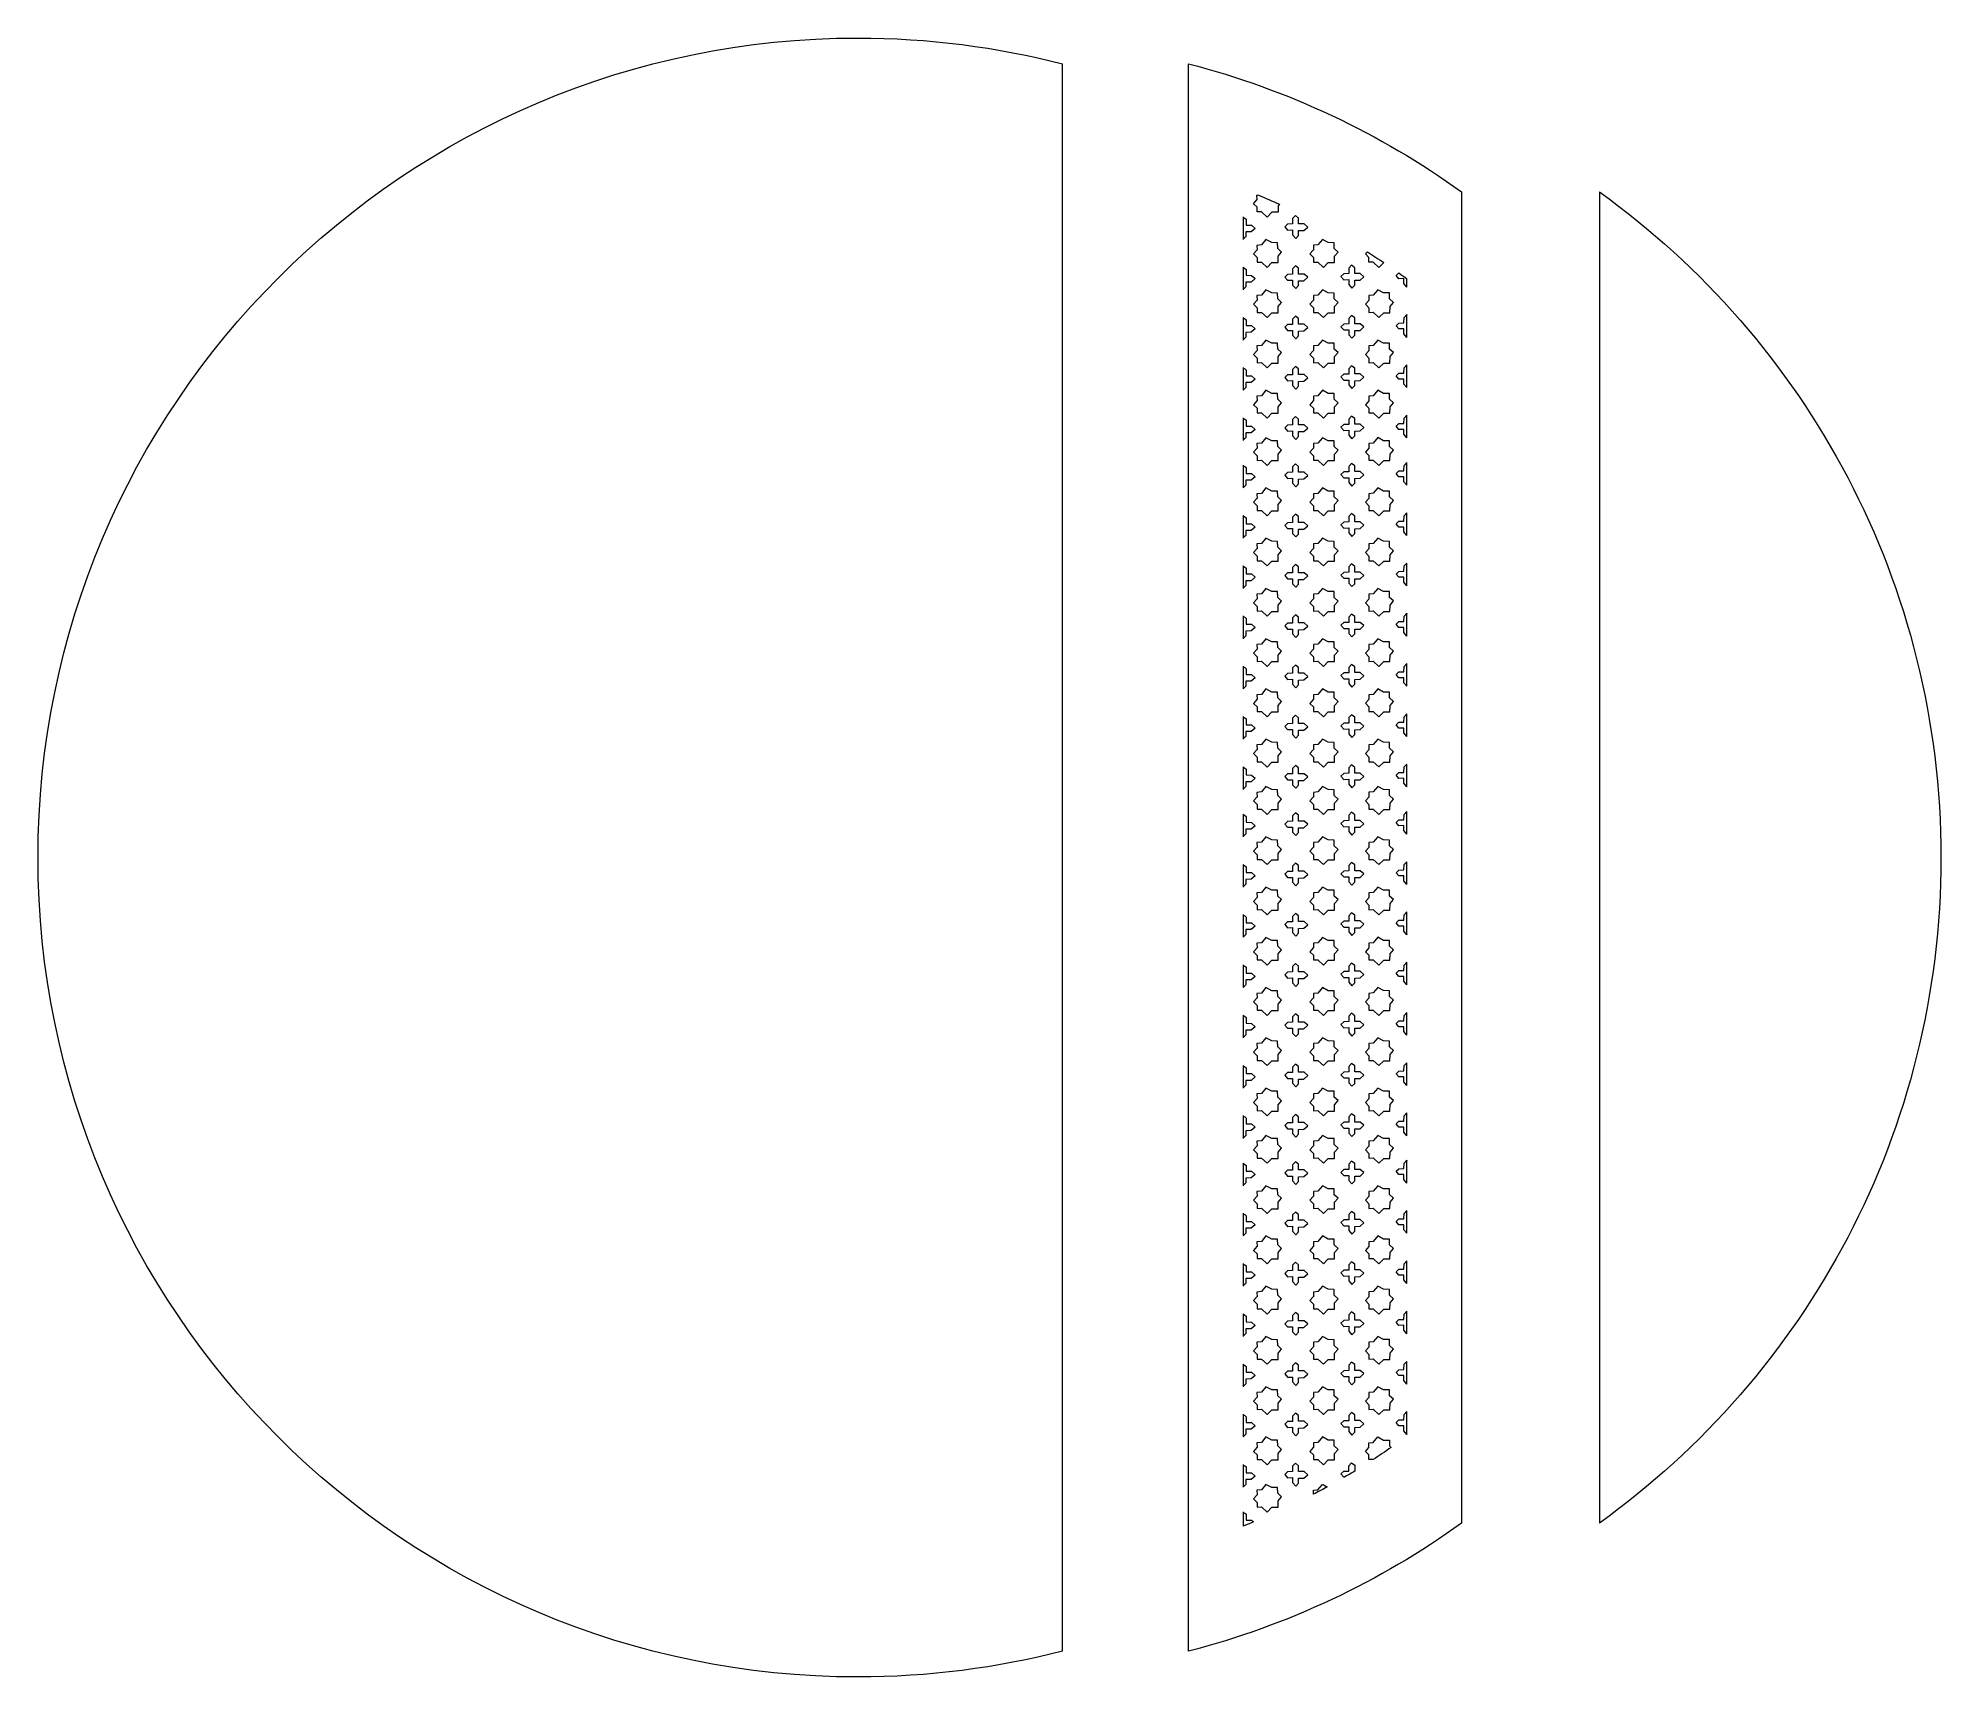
# Model space of a CAD drawing. Header units: millimetres. Extents: x -4097 to -2704, y 515 to 1715.
import ezdxf

# ---------------------------------------------------------------- set-up
doc = ezdxf.new("R2010")
doc.units = ezdxf.units.MM
doc.header["$MEASUREMENT"] = 0
doc.layers.add('Katman 1', color=7, linetype='Continuous')

msp = doc.modelspace()

# ---------------------------------------------------------------- linework, layer by layer
at = {"layer": 'Katman 1', "color": 250, "lineweight": 20}
for points, knots in [([(-3347.283, 534.0834), (-3395.2259, 521.7438), (-3445.4881, 515.1808), (-3497.283, 515.1808), (-3828.6539, 515.1808), (-4097.283, 783.81), (-4097.283, 1115.1808), (-4097.283, 1446.5516), (-3828.6539, 1715.1808), (-3497.283, 1715.1808), (-3445.4881, 1715.1808), (-3395.2259, 1708.6178), (-3347.283, 1696.2782)], [0, 0, 0, 0, 0.25, 0.25, 0.25, 0.5, 0.5, 0.5, 0.75, 0.75, 0.75, 1, 1, 1, 1]), ([(-2954.3752, 1602.5761), (-2802.9683, 1493.6583), (-2704.3752, 1315.9333), (-2704.3752, 1115.1808), (-2704.3752, 914.4283), (-2802.9684, 736.7033), (-2954.3752, 627.7855)], [0, 0, 0, 0, 0.5, 0.5, 0.5, 1, 1, 1, 1]), ([(-3188.4836, 1593.4746), (-3189.0131, 1592.8473), (-3189.4812, 1592.2926), (-3189.4812, 1592.2926), (-3189.4812, 1592.2926), (-3189.5363, 1587.6186), (-3189.5363, 1587.6186), (-3189.5363, 1587.6186), (-3194.1131, 1587.6186), (-3194.1131, 1587.6186), (-3194.1131, 1587.6186), (-3197.6972, 1584.0757), (-3197.6972, 1584.0757), (-3197.6972, 1584.0757), (-3201.7243, 1587.9297), (-3201.7243, 1587.9297), (-3201.7243, 1587.9297), (-3204.9032, 1587.8445), (-3204.9032, 1587.8445), (-3204.9032, 1587.8445), (-3204.9032, 1591.2529), (-3204.9032, 1591.2529), (-3204.9032, 1591.2529), (-3207.521, 1593.8947), (-3207.521, 1593.8947), (-3207.521, 1593.8947), (-3205.0902, 1596.6215), (-3205.0902, 1596.6215), (-3205.0902, 1596.6215), (-3204.9843, 1596.7284), (-3204.9843, 1596.7284), (-3204.9843, 1596.7284), (-3205.0264, 1600.2002), (-3205.0264, 1600.2002), (-3205.0264, 1600.2002), (-3204.64, 1600.2315), (-3204.1329, 1600.2726)], [0, 0, 0, 0, 0.083333333, 0.083333333, 0.083333333, 0.166666667, 0.166666667, 0.166666667, 0.25, 0.25, 0.25, 0.333333333, 0.333333333, 0.333333333, 0.416666667, 0.416666667, 0.416666667, 0.5, 0.5, 0.5, 0.583333333, 0.583333333, 0.583333333, 0.666666667, 0.666666667, 0.666666667, 0.75, 0.75, 0.75, 0.833333333, 0.833333333, 0.833333333, 0.916666667, 0.916666667, 0.916666667, 1, 1, 1, 1]), ([(-3215.267, 1584.2602), (-3214.972, 1584.0323), (-3212.9715, 1582.4856), (-3212.9715, 1582.4856), (-3212.9715, 1582.4856), (-3213.0293, 1578.2705), (-3213.0293, 1578.2705), (-3213.0293, 1578.2705), (-3209.0822, 1578.2171), (-3209.0822, 1578.2171), (-3209.0822, 1578.2171), (-3206.4273, 1575.7994), (-3206.4273, 1575.7994), (-3206.4273, 1575.7994), (-3209.2312, 1573.3205), (-3209.2312, 1573.3205), (-3209.2312, 1573.3205), (-3213.1316, 1573.2644), (-3213.1316, 1573.2644), (-3213.1316, 1573.2644), (-3213.2624, 1569.7828), (-3213.2624, 1569.7828), (-3213.2624, 1569.7828), (-3215.0764, 1567.8531), (-3215.267, 1567.6501)], [0, 0, 0, 0, 0.125, 0.125, 0.125, 0.25, 0.25, 0.25, 0.375, 0.375, 0.375, 0.5, 0.5, 0.5, 0.625, 0.625, 0.625, 0.75, 0.75, 0.75, 0.875, 0.875, 0.875, 1, 1, 1, 1]), ([(-3176.6703, 1568.5196), (-3176.6703, 1568.5196), (-3179.0761, 1571.1319), (-3179.0761, 1571.1319), (-3179.0761, 1571.1319), (-3179.0138, 1574.7213), (-3179.0138, 1574.7213), (-3179.0138, 1574.7213), (-3182.676, 1574.6323), (-3182.676, 1574.6323), (-3182.676, 1574.6323), (-3184.7176, 1577.0096), (-3184.7176, 1577.0096), (-3184.7176, 1577.0096), (-3182.6434, 1578.9688), (-3182.6434, 1578.9688), (-3182.6434, 1578.9688), (-3178.9932, 1579.0776), (-3178.9932, 1579.0776), (-3178.9932, 1579.0776), (-3178.9932, 1582.9961), (-3178.9932, 1582.9961), (-3178.9932, 1582.9961), (-3176.9191, 1585.173), (-3176.9191, 1585.173), (-3176.9191, 1585.173), (-3174.5628, 1583.402), (-3174.5628, 1583.402), (-3174.5628, 1583.402), (-3174.5628, 1579.1865), (-3174.5628, 1579.1865), (-3174.5628, 1579.1865), (-3170.6153, 1579.1865), (-3170.6153, 1579.1865), (-3170.6153, 1579.1865), (-3167.9274, 1576.805), (-3167.9274, 1576.805), (-3167.9274, 1576.805), (-3170.697, 1574.2885), (-3170.697, 1574.2885), (-3170.697, 1574.2885), (-3174.5962, 1574.1797), (-3174.5962, 1574.1797), (-3174.5962, 1574.1797), (-3174.6792, 1570.6966), (-3174.6792, 1570.6966), (-3174.6792, 1570.6966), (-3176.6703, 1568.5196), (-3176.6703, 1568.5196)], [0, 0, 0, 0, 0.0625, 0.0625, 0.0625, 0.125, 0.125, 0.125, 0.1875, 0.1875, 0.1875, 0.25, 0.25, 0.25, 0.3125, 0.3125, 0.3125, 0.375, 0.375, 0.375, 0.4375, 0.4375, 0.4375, 0.5, 0.5, 0.5, 0.5625, 0.5625, 0.5625, 0.625, 0.625, 0.625, 0.6875, 0.6875, 0.6875, 0.75, 0.75, 0.75, 0.8125, 0.8125, 0.8125, 0.875, 0.875, 0.875, 0.9375, 0.9375, 0.9375, 1, 1, 1, 1]), ([(-3201.7243, 1551.1332), (-3201.7243, 1551.1332), (-3204.9032, 1551.0479), (-3204.9032, 1551.0479), (-3204.9032, 1551.0479), (-3204.9032, 1554.4565), (-3204.9032, 1554.4565), (-3204.9032, 1554.4565), (-3207.521, 1557.0982), (-3207.521, 1557.0982), (-3207.521, 1557.0982), (-3205.0902, 1559.825), (-3205.0902, 1559.825), (-3205.0902, 1559.825), (-3204.9843, 1559.9318), (-3204.9843, 1559.9318), (-3204.9843, 1559.9318), (-3205.0264, 1563.4036), (-3205.0264, 1563.4036), (-3205.0264, 1563.4036), (-3201.7521, 1563.669), (-3201.7521, 1563.669), (-3201.7521, 1563.669), (-3198.4692, 1567.6331), (-3198.4692, 1567.6331), (-3198.4692, 1567.6331), (-3194.1681, 1565.3715), (-3194.1681, 1565.3715), (-3194.1681, 1565.3715), (-3189.9223, 1565.2961), (-3189.9223, 1565.2961), (-3189.9223, 1565.2961), (-3189.8119, 1561.0747), (-3189.8119, 1561.0747), (-3189.8119, 1561.0747), (-3186.9997, 1558.4361), (-3186.9997, 1558.4361), (-3186.9997, 1558.4361), (-3189.4812, 1555.4961), (-3189.4812, 1555.4961), (-3189.4812, 1555.4961), (-3189.5363, 1550.8221), (-3189.5363, 1550.8221), (-3189.5363, 1550.8221), (-3194.1131, 1550.8221), (-3194.1131, 1550.8221), (-3194.1131, 1550.8221), (-3197.6972, 1547.2791), (-3197.6972, 1547.2791), (-3197.6972, 1547.2791), (-3201.7243, 1551.1332), (-3201.7243, 1551.1332)], [0, 0, 0, 0, 0.058823529, 0.058823529, 0.058823529, 0.117647059, 0.117647059, 0.117647059, 0.176470588, 0.176470588, 0.176470588, 0.235294118, 0.235294118, 0.235294118, 0.294117647, 0.294117647, 0.294117647, 0.352941176, 0.352941176, 0.352941176, 0.411764706, 0.411764706, 0.411764706, 0.470588235, 0.470588235, 0.470588235, 0.529411765, 0.529411765, 0.529411765, 0.588235294, 0.588235294, 0.588235294, 0.647058824, 0.647058824, 0.647058824, 0.705882353, 0.705882353, 0.705882353, 0.764705882, 0.764705882, 0.764705882, 0.823529412, 0.823529412, 0.823529412, 0.882352941, 0.882352941, 0.882352941, 0.941176471, 0.941176471, 0.941176471, 1, 1, 1, 1]), ([(-3160.4484, 1551.1384), (-3160.4484, 1551.1384), (-3163.6273, 1551.0532), (-3163.6273, 1551.0532), (-3163.6273, 1551.0532), (-3163.6273, 1554.4619), (-3163.6273, 1554.4619), (-3163.6273, 1554.4619), (-3166.2451, 1557.1034), (-3166.2451, 1557.1034), (-3166.2451, 1557.1034), (-3163.8142, 1559.8301), (-3163.8142, 1559.8301), (-3163.8142, 1559.8301), (-3163.7085, 1559.9371), (-3163.7085, 1559.9371), (-3163.7085, 1559.9371), (-3163.7503, 1563.409), (-3163.7503, 1563.409), (-3163.7503, 1563.409), (-3160.4763, 1563.6744), (-3160.4763, 1563.6744), (-3160.4763, 1563.6744), (-3157.1932, 1567.6385), (-3157.1932, 1567.6385), (-3157.1932, 1567.6385), (-3152.8922, 1565.3769), (-3152.8922, 1565.3769), (-3152.8922, 1565.3769), (-3148.6464, 1565.3015), (-3148.6464, 1565.3015), (-3148.6464, 1565.3015), (-3148.536, 1561.08), (-3148.536, 1561.08), (-3148.536, 1561.08), (-3145.7238, 1558.4415), (-3145.7238, 1558.4415), (-3145.7238, 1558.4415), (-3148.2052, 1555.5014), (-3148.2052, 1555.5014), (-3148.2052, 1555.5014), (-3148.2603, 1550.8275), (-3148.2603, 1550.8275), (-3148.2603, 1550.8275), (-3152.8371, 1550.8275), (-3152.8371, 1550.8275), (-3152.8371, 1550.8275), (-3156.4214, 1547.2844), (-3156.4214, 1547.2844), (-3156.4214, 1547.2844), (-3160.4484, 1551.1384), (-3160.4484, 1551.1384)], [0, 0, 0, 0, 0.058823529, 0.058823529, 0.058823529, 0.117647059, 0.117647059, 0.117647059, 0.176470588, 0.176470588, 0.176470588, 0.235294118, 0.235294118, 0.235294118, 0.294117647, 0.294117647, 0.294117647, 0.352941176, 0.352941176, 0.352941176, 0.411764706, 0.411764706, 0.411764706, 0.470588235, 0.470588235, 0.470588235, 0.529411765, 0.529411765, 0.529411765, 0.588235294, 0.588235294, 0.588235294, 0.647058824, 0.647058824, 0.647058824, 0.705882353, 0.705882353, 0.705882353, 0.764705882, 0.764705882, 0.764705882, 0.823529412, 0.823529412, 0.823529412, 0.882352941, 0.882352941, 0.882352941, 0.941176471, 0.941176471, 0.941176471, 1, 1, 1, 1]), ([(-3215.267, 1547.4637), (-3214.972, 1547.2358), (-3212.9715, 1545.689), (-3212.9715, 1545.689), (-3212.9715, 1545.689), (-3213.0293, 1541.4739), (-3213.0293, 1541.4739), (-3213.0293, 1541.4739), (-3209.0822, 1541.4205), (-3209.0822, 1541.4205), (-3209.0822, 1541.4205), (-3206.4273, 1539.003), (-3206.4273, 1539.003), (-3206.4273, 1539.003), (-3209.2312, 1536.5241), (-3209.2312, 1536.5241), (-3209.2312, 1536.5241), (-3213.1316, 1536.468), (-3213.1316, 1536.468), (-3213.1316, 1536.468), (-3213.2624, 1532.9864), (-3213.2624, 1532.9864), (-3213.2624, 1532.9864), (-3215.0764, 1531.0566), (-3215.267, 1530.8536)], [0, 0, 0, 0, 0.125, 0.125, 0.125, 0.25, 0.25, 0.25, 0.375, 0.375, 0.375, 0.5, 0.5, 0.5, 0.625, 0.625, 0.625, 0.75, 0.75, 0.75, 0.875, 0.875, 0.875, 1, 1, 1, 1]), ([(-3176.6703, 1531.7231), (-3176.6703, 1531.7231), (-3179.0761, 1534.3354), (-3179.0761, 1534.3354), (-3179.0761, 1534.3354), (-3179.0138, 1537.9248), (-3179.0138, 1537.9248), (-3179.0138, 1537.9248), (-3182.676, 1537.8358), (-3182.676, 1537.8358), (-3182.676, 1537.8358), (-3184.7176, 1540.2131), (-3184.7176, 1540.2131), (-3184.7176, 1540.2131), (-3182.6434, 1542.1723), (-3182.6434, 1542.1723), (-3182.6434, 1542.1723), (-3178.9932, 1542.2811), (-3178.9932, 1542.2811), (-3178.9932, 1542.2811), (-3178.9932, 1546.1997), (-3178.9932, 1546.1997), (-3178.9932, 1546.1997), (-3176.9191, 1548.3765), (-3176.9191, 1548.3765), (-3176.9191, 1548.3765), (-3174.5628, 1546.6056), (-3174.5628, 1546.6056), (-3174.5628, 1546.6056), (-3174.5628, 1542.3901), (-3174.5628, 1542.3901), (-3174.5628, 1542.3901), (-3170.6153, 1542.3901), (-3170.6153, 1542.3901), (-3170.6153, 1542.3901), (-3167.9274, 1540.0084), (-3167.9274, 1540.0084), (-3167.9274, 1540.0084), (-3170.697, 1537.4919), (-3170.697, 1537.4919), (-3170.697, 1537.4919), (-3174.5962, 1537.3831), (-3174.5962, 1537.3831), (-3174.5962, 1537.3831), (-3174.6792, 1533.9001), (-3174.6792, 1533.9001), (-3174.6792, 1533.9001), (-3176.6703, 1531.7231), (-3176.6703, 1531.7231)], [0, 0, 0, 0, 0.0625, 0.0625, 0.0625, 0.125, 0.125, 0.125, 0.1875, 0.1875, 0.1875, 0.25, 0.25, 0.25, 0.3125, 0.3125, 0.3125, 0.375, 0.375, 0.375, 0.4375, 0.4375, 0.4375, 0.5, 0.5, 0.5, 0.5625, 0.5625, 0.5625, 0.625, 0.625, 0.625, 0.6875, 0.6875, 0.6875, 0.75, 0.75, 0.75, 0.8125, 0.8125, 0.8125, 0.875, 0.875, 0.875, 0.9375, 0.9375, 0.9375, 1, 1, 1, 1]), ([(-3135.4992, 1532.146), (-3135.4992, 1532.146), (-3137.9051, 1534.7583), (-3137.9051, 1534.7583), (-3137.9051, 1534.7583), (-3137.8427, 1538.3478), (-3137.8427, 1538.3478), (-3137.8427, 1538.3478), (-3141.5051, 1538.2587), (-3141.5051, 1538.2587), (-3141.5051, 1538.2587), (-3143.5465, 1540.636), (-3143.5465, 1540.636), (-3143.5465, 1540.636), (-3141.4725, 1542.5952), (-3141.4725, 1542.5952), (-3141.4725, 1542.5952), (-3137.8222, 1542.704), (-3137.8222, 1542.704), (-3137.8222, 1542.704), (-3137.8222, 1546.6225), (-3137.8222, 1546.6225), (-3137.8222, 1546.6225), (-3135.7481, 1548.7994), (-3135.7481, 1548.7994), (-3135.7481, 1548.7994), (-3133.3918, 1547.0284), (-3133.3918, 1547.0284), (-3133.3918, 1547.0284), (-3133.3918, 1542.8129), (-3133.3918, 1542.8129), (-3133.3918, 1542.8129), (-3129.4443, 1542.8129), (-3129.4443, 1542.8129), (-3129.4443, 1542.8129), (-3126.7564, 1540.4314), (-3126.7564, 1540.4314), (-3126.7564, 1540.4314), (-3129.526, 1537.9147), (-3129.526, 1537.9147), (-3129.526, 1537.9147), (-3133.4251, 1537.8059), (-3133.4251, 1537.8059), (-3133.4251, 1537.8059), (-3133.5081, 1534.323), (-3133.5081, 1534.323), (-3133.5081, 1534.323), (-3135.4992, 1532.146), (-3135.4992, 1532.146)], [0, 0, 0, 0, 0.0625, 0.0625, 0.0625, 0.125, 0.125, 0.125, 0.1875, 0.1875, 0.1875, 0.25, 0.25, 0.25, 0.3125, 0.3125, 0.3125, 0.375, 0.375, 0.375, 0.4375, 0.4375, 0.4375, 0.5, 0.5, 0.5, 0.5625, 0.5625, 0.5625, 0.625, 0.625, 0.625, 0.6875, 0.6875, 0.6875, 0.75, 0.75, 0.75, 0.8125, 0.8125, 0.8125, 0.875, 0.875, 0.875, 0.9375, 0.9375, 0.9375, 1, 1, 1, 1]), ([(-3112.2093, 1550.8392), (-3112.2518, 1550.8392), (-3112.2746, 1550.8392), (-3112.2746, 1550.8392), (-3112.2746, 1550.8392), (-3115.8586, 1547.296), (-3115.8586, 1547.296), (-3115.8586, 1547.296), (-3119.8857, 1551.1501), (-3119.8857, 1551.1501), (-3119.8857, 1551.1501), (-3123.0646, 1551.0649), (-3123.0646, 1551.0649), (-3123.0646, 1551.0649), (-3123.0646, 1554.4735), (-3123.0646, 1554.4735), (-3123.0646, 1554.4735), (-3125.6824, 1557.115), (-3125.6824, 1557.115), (-3125.6824, 1557.115), (-3124.9225, 1557.9673), (-3124.2526, 1558.7189)], [0, 0, 0, 0, 0.142857143, 0.142857143, 0.142857143, 0.285714286, 0.285714286, 0.285714286, 0.428571429, 0.428571429, 0.428571429, 0.571428571, 0.571428571, 0.571428571, 0.714285714, 0.714285714, 0.714285714, 0.857142857, 0.857142857, 0.857142857, 1, 1, 1, 1]), ([(-3095.2674, 1532.8041), (-3095.2791, 1532.7917), (-3095.2853, 1532.7851), (-3095.2853, 1532.7851), (-3095.2853, 1532.7851), (-3097.655, 1535.4297), (-3097.655, 1535.4297), (-3097.655, 1535.4297), (-3097.5434, 1539.0179), (-3097.5434, 1539.0179), (-3097.5434, 1539.0179), (-3101.2067, 1538.9783), (-3101.2067, 1538.9783), (-3101.2067, 1538.9783), (-3103.2152, 1541.383), (-3103.2152, 1541.383), (-3103.2152, 1541.383), (-3101.6296, 1542.8405), (-3101.2135, 1543.223)], [0, 0, 0, 0, 0.166666667, 0.166666667, 0.166666667, 0.333333333, 0.333333333, 0.333333333, 0.5, 0.5, 0.5, 0.666666667, 0.666666667, 0.666666667, 0.833333333, 0.833333333, 0.833333333, 1, 1, 1, 1]), ([(-3201.7243, 1514.3366), (-3201.7243, 1514.3366), (-3204.9032, 1514.2514), (-3204.9032, 1514.2514), (-3204.9032, 1514.2514), (-3204.9032, 1517.6599), (-3204.9032, 1517.6599), (-3204.9032, 1517.6599), (-3207.521, 1520.3016), (-3207.521, 1520.3016), (-3207.521, 1520.3016), (-3205.0902, 1523.0285), (-3205.0902, 1523.0285), (-3205.0902, 1523.0285), (-3204.9843, 1523.1354), (-3204.9843, 1523.1354), (-3204.9843, 1523.1354), (-3205.0264, 1526.6072), (-3205.0264, 1526.6072), (-3205.0264, 1526.6072), (-3201.7521, 1526.8725), (-3201.7521, 1526.8725), (-3201.7521, 1526.8725), (-3198.4692, 1530.8367), (-3198.4692, 1530.8367), (-3198.4692, 1530.8367), (-3194.1681, 1528.5751), (-3194.1681, 1528.5751), (-3194.1681, 1528.5751), (-3189.9223, 1528.4996), (-3189.9223, 1528.4996), (-3189.9223, 1528.4996), (-3189.8119, 1524.2781), (-3189.8119, 1524.2781), (-3189.8119, 1524.2781), (-3186.9997, 1521.6396), (-3186.9997, 1521.6396), (-3186.9997, 1521.6396), (-3189.4812, 1518.6996), (-3189.4812, 1518.6996), (-3189.4812, 1518.6996), (-3189.5363, 1514.0256), (-3189.5363, 1514.0256), (-3189.5363, 1514.0256), (-3194.1131, 1514.0256), (-3194.1131, 1514.0256), (-3194.1131, 1514.0256), (-3197.6972, 1510.4826), (-3197.6972, 1510.4826), (-3197.6972, 1510.4826), (-3201.7243, 1514.3366), (-3201.7243, 1514.3366)], [0, 0, 0, 0, 0.058823529, 0.058823529, 0.058823529, 0.117647059, 0.117647059, 0.117647059, 0.176470588, 0.176470588, 0.176470588, 0.235294118, 0.235294118, 0.235294118, 0.294117647, 0.294117647, 0.294117647, 0.352941176, 0.352941176, 0.352941176, 0.411764706, 0.411764706, 0.411764706, 0.470588235, 0.470588235, 0.470588235, 0.529411765, 0.529411765, 0.529411765, 0.588235294, 0.588235294, 0.588235294, 0.647058824, 0.647058824, 0.647058824, 0.705882353, 0.705882353, 0.705882353, 0.764705882, 0.764705882, 0.764705882, 0.823529412, 0.823529412, 0.823529412, 0.882352941, 0.882352941, 0.882352941, 0.941176471, 0.941176471, 0.941176471, 1, 1, 1, 1]), ([(-3160.4484, 1514.3419), (-3160.4484, 1514.3419), (-3163.6273, 1514.2567), (-3163.6273, 1514.2567), (-3163.6273, 1514.2567), (-3163.6273, 1517.6653), (-3163.6273, 1517.6653), (-3163.6273, 1517.6653), (-3166.2451, 1520.3069), (-3166.2451, 1520.3069), (-3166.2451, 1520.3069), (-3163.8142, 1523.0337), (-3163.8142, 1523.0337), (-3163.8142, 1523.0337), (-3163.7085, 1523.1407), (-3163.7085, 1523.1407), (-3163.7085, 1523.1407), (-3163.7503, 1526.6126), (-3163.7503, 1526.6126), (-3163.7503, 1526.6126), (-3160.4763, 1526.8779), (-3160.4763, 1526.8779), (-3160.4763, 1526.8779), (-3157.1932, 1530.8421), (-3157.1932, 1530.8421), (-3157.1932, 1530.8421), (-3152.8922, 1528.5805), (-3152.8922, 1528.5805), (-3152.8922, 1528.5805), (-3148.6464, 1528.505), (-3148.6464, 1528.505), (-3148.6464, 1528.505), (-3148.536, 1524.2834), (-3148.536, 1524.2834), (-3148.536, 1524.2834), (-3145.7238, 1521.6449), (-3145.7238, 1521.6449), (-3145.7238, 1521.6449), (-3148.2052, 1518.7049), (-3148.2052, 1518.7049), (-3148.2052, 1518.7049), (-3148.2603, 1514.031), (-3148.2603, 1514.031), (-3148.2603, 1514.031), (-3152.8371, 1514.031), (-3152.8371, 1514.031), (-3152.8371, 1514.031), (-3156.4214, 1510.4879), (-3156.4214, 1510.4879), (-3156.4214, 1510.4879), (-3160.4484, 1514.3419), (-3160.4484, 1514.3419)], [0, 0, 0, 0, 0.058823529, 0.058823529, 0.058823529, 0.117647059, 0.117647059, 0.117647059, 0.176470588, 0.176470588, 0.176470588, 0.235294118, 0.235294118, 0.235294118, 0.294117647, 0.294117647, 0.294117647, 0.352941176, 0.352941176, 0.352941176, 0.411764706, 0.411764706, 0.411764706, 0.470588235, 0.470588235, 0.470588235, 0.529411765, 0.529411765, 0.529411765, 0.588235294, 0.588235294, 0.588235294, 0.647058824, 0.647058824, 0.647058824, 0.705882353, 0.705882353, 0.705882353, 0.764705882, 0.764705882, 0.764705882, 0.823529412, 0.823529412, 0.823529412, 0.882352941, 0.882352941, 0.882352941, 0.941176471, 0.941176471, 0.941176471, 1, 1, 1, 1]), ([(-3119.8857, 1514.3536), (-3119.8857, 1514.3536), (-3123.0646, 1514.2683), (-3123.0646, 1514.2683), (-3123.0646, 1514.2683), (-3123.0646, 1517.677), (-3123.0646, 1517.677), (-3123.0646, 1517.677), (-3125.6824, 1520.3185), (-3125.6824, 1520.3185), (-3125.6824, 1520.3185), (-3123.2516, 1523.0454), (-3123.2516, 1523.0454), (-3123.2516, 1523.0454), (-3123.1457, 1523.1523), (-3123.1457, 1523.1523), (-3123.1457, 1523.1523), (-3123.1877, 1526.6242), (-3123.1877, 1526.6242), (-3123.1877, 1526.6242), (-3119.9137, 1526.8895), (-3119.9137, 1526.8895), (-3119.9137, 1526.8895), (-3116.6307, 1530.8536), (-3116.6307, 1530.8536), (-3116.6307, 1530.8536), (-3112.3295, 1528.5921), (-3112.3295, 1528.5921), (-3112.3295, 1528.5921), (-3108.0836, 1528.5167), (-3108.0836, 1528.5167), (-3108.0836, 1528.5167), (-3107.9734, 1524.295), (-3107.9734, 1524.295), (-3107.9734, 1524.295), (-3105.1611, 1521.6566), (-3105.1611, 1521.6566), (-3105.1611, 1521.6566), (-3107.6425, 1518.7166), (-3107.6425, 1518.7166), (-3107.6425, 1518.7166), (-3107.6977, 1514.0426), (-3107.6977, 1514.0426), (-3107.6977, 1514.0426), (-3112.2746, 1514.0426), (-3112.2746, 1514.0426), (-3112.2746, 1514.0426), (-3115.8586, 1510.4996), (-3115.8586, 1510.4996), (-3115.8586, 1510.4996), (-3119.8857, 1514.3536), (-3119.8857, 1514.3536)], [0, 0, 0, 0, 0.058823529, 0.058823529, 0.058823529, 0.117647059, 0.117647059, 0.117647059, 0.176470588, 0.176470588, 0.176470588, 0.235294118, 0.235294118, 0.235294118, 0.294117647, 0.294117647, 0.294117647, 0.352941176, 0.352941176, 0.352941176, 0.411764706, 0.411764706, 0.411764706, 0.470588235, 0.470588235, 0.470588235, 0.529411765, 0.529411765, 0.529411765, 0.588235294, 0.588235294, 0.588235294, 0.647058824, 0.647058824, 0.647058824, 0.705882353, 0.705882353, 0.705882353, 0.764705882, 0.764705882, 0.764705882, 0.823529412, 0.823529412, 0.823529412, 0.882352941, 0.882352941, 0.882352941, 0.941176471, 0.941176471, 0.941176471, 1, 1, 1, 1]), ([(-3215.267, 1510.6672), (-3214.972, 1510.4393), (-3212.9715, 1508.8926), (-3212.9715, 1508.8926), (-3212.9715, 1508.8926), (-3213.0293, 1504.6775), (-3213.0293, 1504.6775), (-3213.0293, 1504.6775), (-3209.0822, 1504.6241), (-3209.0822, 1504.6241), (-3209.0822, 1504.6241), (-3206.4273, 1502.2063), (-3206.4273, 1502.2063), (-3206.4273, 1502.2063), (-3209.2312, 1499.7275), (-3209.2312, 1499.7275), (-3209.2312, 1499.7275), (-3213.1316, 1499.6713), (-3213.1316, 1499.6713), (-3213.1316, 1499.6713), (-3213.2624, 1496.1898), (-3213.2624, 1496.1898), (-3213.2624, 1496.1898), (-3215.0764, 1494.2601), (-3215.267, 1494.0571)], [0, 0, 0, 0, 0.125, 0.125, 0.125, 0.25, 0.25, 0.25, 0.375, 0.375, 0.375, 0.5, 0.5, 0.5, 0.625, 0.625, 0.625, 0.75, 0.75, 0.75, 0.875, 0.875, 0.875, 1, 1, 1, 1]), ([(-3176.6703, 1494.9266), (-3176.6703, 1494.9266), (-3179.0761, 1497.5389), (-3179.0761, 1497.5389), (-3179.0761, 1497.5389), (-3179.0138, 1501.1283), (-3179.0138, 1501.1283), (-3179.0138, 1501.1283), (-3182.676, 1501.0393), (-3182.676, 1501.0393), (-3182.676, 1501.0393), (-3184.7176, 1503.4166), (-3184.7176, 1503.4166), (-3184.7176, 1503.4166), (-3182.6434, 1505.3758), (-3182.6434, 1505.3758), (-3182.6434, 1505.3758), (-3178.9932, 1505.4846), (-3178.9932, 1505.4846), (-3178.9932, 1505.4846), (-3178.9932, 1509.4031), (-3178.9932, 1509.4031), (-3178.9932, 1509.4031), (-3176.9191, 1511.58), (-3176.9191, 1511.58), (-3176.9191, 1511.58), (-3174.5628, 1509.809), (-3174.5628, 1509.809), (-3174.5628, 1509.809), (-3174.5628, 1505.5935), (-3174.5628, 1505.5935), (-3174.5628, 1505.5935), (-3170.6153, 1505.5935), (-3170.6153, 1505.5935), (-3170.6153, 1505.5935), (-3167.9274, 1503.212), (-3167.9274, 1503.212), (-3167.9274, 1503.212), (-3170.697, 1500.6955), (-3170.697, 1500.6955), (-3170.697, 1500.6955), (-3174.5962, 1500.5867), (-3174.5962, 1500.5867), (-3174.5962, 1500.5867), (-3174.6792, 1497.1036), (-3174.6792, 1497.1036), (-3174.6792, 1497.1036), (-3176.6703, 1494.9266), (-3176.6703, 1494.9266)], [0, 0, 0, 0, 0.0625, 0.0625, 0.0625, 0.125, 0.125, 0.125, 0.1875, 0.1875, 0.1875, 0.25, 0.25, 0.25, 0.3125, 0.3125, 0.3125, 0.375, 0.375, 0.375, 0.4375, 0.4375, 0.4375, 0.5, 0.5, 0.5, 0.5625, 0.5625, 0.5625, 0.625, 0.625, 0.625, 0.6875, 0.6875, 0.6875, 0.75, 0.75, 0.75, 0.8125, 0.8125, 0.8125, 0.875, 0.875, 0.875, 0.9375, 0.9375, 0.9375, 1, 1, 1, 1]), ([(-3135.4992, 1495.3495), (-3135.4992, 1495.3495), (-3137.9051, 1497.9617), (-3137.9051, 1497.9617), (-3137.9051, 1497.9617), (-3137.8427, 1501.5512), (-3137.8427, 1501.5512), (-3137.8427, 1501.5512), (-3141.5051, 1501.4621), (-3141.5051, 1501.4621), (-3141.5051, 1501.4621), (-3143.5465, 1503.8395), (-3143.5465, 1503.8395), (-3143.5465, 1503.8395), (-3141.4725, 1505.7987), (-3141.4725, 1505.7987), (-3141.4725, 1505.7987), (-3137.8222, 1505.9075), (-3137.8222, 1505.9075), (-3137.8222, 1505.9075), (-3137.8222, 1509.8259), (-3137.8222, 1509.8259), (-3137.8222, 1509.8259), (-3135.7481, 1512.0029), (-3135.7481, 1512.0029), (-3135.7481, 1512.0029), (-3133.3918, 1510.2318), (-3133.3918, 1510.2318), (-3133.3918, 1510.2318), (-3133.3918, 1506.0163), (-3133.3918, 1506.0163), (-3133.3918, 1506.0163), (-3129.4443, 1506.0163), (-3129.4443, 1506.0163), (-3129.4443, 1506.0163), (-3126.7564, 1503.6349), (-3126.7564, 1503.6349), (-3126.7564, 1503.6349), (-3129.526, 1501.1183), (-3129.526, 1501.1183), (-3129.526, 1501.1183), (-3133.4251, 1501.0095), (-3133.4251, 1501.0095), (-3133.4251, 1501.0095), (-3133.5081, 1497.5264), (-3133.5081, 1497.5264), (-3133.5081, 1497.5264), (-3135.4992, 1495.3495), (-3135.4992, 1495.3495)], [0, 0, 0, 0, 0.0625, 0.0625, 0.0625, 0.125, 0.125, 0.125, 0.1875, 0.1875, 0.1875, 0.25, 0.25, 0.25, 0.3125, 0.3125, 0.3125, 0.375, 0.375, 0.375, 0.4375, 0.4375, 0.4375, 0.5, 0.5, 0.5, 0.5625, 0.5625, 0.5625, 0.625, 0.625, 0.625, 0.6875, 0.6875, 0.6875, 0.75, 0.75, 0.75, 0.8125, 0.8125, 0.8125, 0.875, 0.875, 0.875, 0.9375, 0.9375, 0.9375, 1, 1, 1, 1]), ([(-3095.2674, 1496.0075), (-3095.2791, 1495.9952), (-3095.2853, 1495.9886), (-3095.2853, 1495.9886), (-3095.2853, 1495.9886), (-3097.655, 1498.6331), (-3097.655, 1498.6331), (-3097.655, 1498.6331), (-3097.5434, 1502.2213), (-3097.5434, 1502.2213), (-3097.5434, 1502.2213), (-3101.2067, 1502.1818), (-3101.2067, 1502.1818), (-3101.2067, 1502.1818), (-3103.2152, 1504.5866), (-3103.2152, 1504.5866), (-3103.2152, 1504.5866), (-3101.1144, 1506.5176), (-3101.1144, 1506.5176), (-3101.1144, 1506.5176), (-3097.463, 1506.577), (-3097.463, 1506.577), (-3097.463, 1506.577), (-3097.4091, 1510.4951), (-3097.4091, 1510.4951), (-3097.4091, 1510.4951), (-3095.3054, 1512.6438), (-3095.3054, 1512.6438), (-3095.3054, 1512.6438), (-3095.292, 1512.6334), (-3095.2674, 1512.6145)], [0, 0, 0, 0, 0.1, 0.1, 0.1, 0.2, 0.2, 0.2, 0.3, 0.3, 0.3, 0.4, 0.4, 0.4, 0.5, 0.5, 0.5, 0.6, 0.6, 0.6, 0.7, 0.7, 0.7, 0.8, 0.8, 0.8, 0.9, 0.9, 0.9, 1, 1, 1, 1]), ([(-3201.7243, 1477.5402), (-3201.7243, 1477.5402), (-3204.9032, 1477.4549), (-3204.9032, 1477.4549), (-3204.9032, 1477.4549), (-3204.9032, 1480.8635), (-3204.9032, 1480.8635), (-3204.9032, 1480.8635), (-3207.521, 1483.5052), (-3207.521, 1483.5052), (-3207.521, 1483.5052), (-3205.0902, 1486.2319), (-3205.0902, 1486.2319), (-3205.0902, 1486.2319), (-3204.9843, 1486.3388), (-3204.9843, 1486.3388), (-3204.9843, 1486.3388), (-3205.0264, 1489.8106), (-3205.0264, 1489.8106), (-3205.0264, 1489.8106), (-3201.7521, 1490.076), (-3201.7521, 1490.076), (-3201.7521, 1490.076), (-3198.4692, 1494.0401), (-3198.4692, 1494.0401), (-3198.4692, 1494.0401), (-3194.1681, 1491.7785), (-3194.1681, 1491.7785), (-3194.1681, 1491.7785), (-3189.9223, 1491.7031), (-3189.9223, 1491.7031), (-3189.9223, 1491.7031), (-3189.8119, 1487.4817), (-3189.8119, 1487.4817), (-3189.8119, 1487.4817), (-3186.9997, 1484.8431), (-3186.9997, 1484.8431), (-3186.9997, 1484.8431), (-3189.4812, 1481.9031), (-3189.4812, 1481.9031), (-3189.4812, 1481.9031), (-3189.5363, 1477.2291), (-3189.5363, 1477.2291), (-3189.5363, 1477.2291), (-3194.1131, 1477.2291), (-3194.1131, 1477.2291), (-3194.1131, 1477.2291), (-3197.6972, 1473.6861), (-3197.6972, 1473.6861), (-3197.6972, 1473.6861), (-3201.7243, 1477.5402), (-3201.7243, 1477.5402)], [0, 0, 0, 0, 0.058823529, 0.058823529, 0.058823529, 0.117647059, 0.117647059, 0.117647059, 0.176470588, 0.176470588, 0.176470588, 0.235294118, 0.235294118, 0.235294118, 0.294117647, 0.294117647, 0.294117647, 0.352941176, 0.352941176, 0.352941176, 0.411764706, 0.411764706, 0.411764706, 0.470588235, 0.470588235, 0.470588235, 0.529411765, 0.529411765, 0.529411765, 0.588235294, 0.588235294, 0.588235294, 0.647058824, 0.647058824, 0.647058824, 0.705882353, 0.705882353, 0.705882353, 0.764705882, 0.764705882, 0.764705882, 0.823529412, 0.823529412, 0.823529412, 0.882352941, 0.882352941, 0.882352941, 0.941176471, 0.941176471, 0.941176471, 1, 1, 1, 1]), ([(-3160.4484, 1477.5454), (-3160.4484, 1477.5454), (-3163.6273, 1477.4602), (-3163.6273, 1477.4602), (-3163.6273, 1477.4602), (-3163.6273, 1480.8689), (-3163.6273, 1480.8689), (-3163.6273, 1480.8689), (-3166.2451, 1483.5104), (-3166.2451, 1483.5104), (-3166.2451, 1483.5104), (-3163.8142, 1486.2371), (-3163.8142, 1486.2371), (-3163.8142, 1486.2371), (-3163.7085, 1486.3441), (-3163.7085, 1486.3441), (-3163.7085, 1486.3441), (-3163.7503, 1489.816), (-3163.7503, 1489.816), (-3163.7503, 1489.816), (-3160.4763, 1490.0814), (-3160.4763, 1490.0814), (-3160.4763, 1490.0814), (-3157.1932, 1494.0455), (-3157.1932, 1494.0455), (-3157.1932, 1494.0455), (-3152.8922, 1491.7839), (-3152.8922, 1491.7839), (-3152.8922, 1491.7839), (-3148.6464, 1491.7085), (-3148.6464, 1491.7085), (-3148.6464, 1491.7085), (-3148.536, 1487.4869), (-3148.536, 1487.4869), (-3148.536, 1487.4869), (-3145.7238, 1484.8485), (-3145.7238, 1484.8485), (-3145.7238, 1484.8485), (-3148.2052, 1481.9084), (-3148.2052, 1481.9084), (-3148.2052, 1481.9084), (-3148.2603, 1477.2345), (-3148.2603, 1477.2345), (-3148.2603, 1477.2345), (-3152.8371, 1477.2345), (-3152.8371, 1477.2345), (-3152.8371, 1477.2345), (-3156.4214, 1473.6914), (-3156.4214, 1473.6914), (-3156.4214, 1473.6914), (-3160.4484, 1477.5454), (-3160.4484, 1477.5454)], [0, 0, 0, 0, 0.058823529, 0.058823529, 0.058823529, 0.117647059, 0.117647059, 0.117647059, 0.176470588, 0.176470588, 0.176470588, 0.235294118, 0.235294118, 0.235294118, 0.294117647, 0.294117647, 0.294117647, 0.352941176, 0.352941176, 0.352941176, 0.411764706, 0.411764706, 0.411764706, 0.470588235, 0.470588235, 0.470588235, 0.529411765, 0.529411765, 0.529411765, 0.588235294, 0.588235294, 0.588235294, 0.647058824, 0.647058824, 0.647058824, 0.705882353, 0.705882353, 0.705882353, 0.764705882, 0.764705882, 0.764705882, 0.823529412, 0.823529412, 0.823529412, 0.882352941, 0.882352941, 0.882352941, 0.941176471, 0.941176471, 0.941176471, 1, 1, 1, 1]), ([(-3119.8857, 1477.5571), (-3119.8857, 1477.5571), (-3123.0646, 1477.4718), (-3123.0646, 1477.4718), (-3123.0646, 1477.4718), (-3123.0646, 1480.8805), (-3123.0646, 1480.8805), (-3123.0646, 1480.8805), (-3125.6824, 1483.522), (-3125.6824, 1483.522), (-3125.6824, 1483.522), (-3123.2516, 1486.2488), (-3123.2516, 1486.2488), (-3123.2516, 1486.2488), (-3123.1457, 1486.3558), (-3123.1457, 1486.3558), (-3123.1457, 1486.3558), (-3123.1877, 1489.8277), (-3123.1877, 1489.8277), (-3123.1877, 1489.8277), (-3119.9137, 1490.0929), (-3119.9137, 1490.0929), (-3119.9137, 1490.0929), (-3116.6307, 1494.0571), (-3116.6307, 1494.0571), (-3116.6307, 1494.0571), (-3112.3295, 1491.7955), (-3112.3295, 1491.7955), (-3112.3295, 1491.7955), (-3108.0836, 1491.7202), (-3108.0836, 1491.7202), (-3108.0836, 1491.7202), (-3107.9734, 1487.4986), (-3107.9734, 1487.4986), (-3107.9734, 1487.4986), (-3105.1611, 1484.8602), (-3105.1611, 1484.8602), (-3105.1611, 1484.8602), (-3107.6425, 1481.92), (-3107.6425, 1481.92), (-3107.6425, 1481.92), (-3107.6977, 1477.2462), (-3107.6977, 1477.2462), (-3107.6977, 1477.2462), (-3112.2746, 1477.2462), (-3112.2746, 1477.2462), (-3112.2746, 1477.2462), (-3115.8586, 1473.703), (-3115.8586, 1473.703), (-3115.8586, 1473.703), (-3119.8857, 1477.5571), (-3119.8857, 1477.5571)], [0, 0, 0, 0, 0.058823529, 0.058823529, 0.058823529, 0.117647059, 0.117647059, 0.117647059, 0.176470588, 0.176470588, 0.176470588, 0.235294118, 0.235294118, 0.235294118, 0.294117647, 0.294117647, 0.294117647, 0.352941176, 0.352941176, 0.352941176, 0.411764706, 0.411764706, 0.411764706, 0.470588235, 0.470588235, 0.470588235, 0.529411765, 0.529411765, 0.529411765, 0.588235294, 0.588235294, 0.588235294, 0.647058824, 0.647058824, 0.647058824, 0.705882353, 0.705882353, 0.705882353, 0.764705882, 0.764705882, 0.764705882, 0.823529412, 0.823529412, 0.823529412, 0.882352941, 0.882352941, 0.882352941, 0.941176471, 0.941176471, 0.941176471, 1, 1, 1, 1]), ([(-3215.267, 1473.8707), (-3214.972, 1473.6428), (-3212.9715, 1472.096), (-3212.9715, 1472.096), (-3212.9715, 1472.096), (-3213.0293, 1467.8809), (-3213.0293, 1467.8809), (-3213.0293, 1467.8809), (-3209.0822, 1467.8275), (-3209.0822, 1467.8275), (-3209.0822, 1467.8275), (-3206.4273, 1465.4099), (-3206.4273, 1465.4099), (-3206.4273, 1465.4099), (-3209.2312, 1462.9311), (-3209.2312, 1462.9311), (-3209.2312, 1462.9311), (-3213.1316, 1462.8749), (-3213.1316, 1462.8749), (-3213.1316, 1462.8749), (-3213.2624, 1459.3933), (-3213.2624, 1459.3933), (-3213.2624, 1459.3933), (-3215.0764, 1457.4636), (-3215.267, 1457.2606)], [0, 0, 0, 0, 0.125, 0.125, 0.125, 0.25, 0.25, 0.25, 0.375, 0.375, 0.375, 0.5, 0.5, 0.5, 0.625, 0.625, 0.625, 0.75, 0.75, 0.75, 0.875, 0.875, 0.875, 1, 1, 1, 1]), ([(-3176.6703, 1458.1301), (-3176.6703, 1458.1301), (-3179.0761, 1460.7423), (-3179.0761, 1460.7423), (-3179.0761, 1460.7423), (-3179.0138, 1464.3318), (-3179.0138, 1464.3318), (-3179.0138, 1464.3318), (-3182.676, 1464.2428), (-3182.676, 1464.2428), (-3182.676, 1464.2428), (-3184.7176, 1466.62), (-3184.7176, 1466.62), (-3184.7176, 1466.62), (-3182.6434, 1468.5792), (-3182.6434, 1468.5792), (-3182.6434, 1468.5792), (-3178.9932, 1468.688), (-3178.9932, 1468.688), (-3178.9932, 1468.688), (-3178.9932, 1472.6066), (-3178.9932, 1472.6066), (-3178.9932, 1472.6066), (-3176.9191, 1474.7834), (-3176.9191, 1474.7834), (-3176.9191, 1474.7834), (-3174.5628, 1473.0125), (-3174.5628, 1473.0125), (-3174.5628, 1473.0125), (-3174.5628, 1468.7971), (-3174.5628, 1468.7971), (-3174.5628, 1468.7971), (-3170.6153, 1468.7971), (-3170.6153, 1468.7971), (-3170.6153, 1468.7971), (-3167.9274, 1466.4154), (-3167.9274, 1466.4154), (-3167.9274, 1466.4154), (-3170.697, 1463.8989), (-3170.697, 1463.8989), (-3170.697, 1463.8989), (-3174.5962, 1463.79), (-3174.5962, 1463.79), (-3174.5962, 1463.79), (-3174.6792, 1460.307), (-3174.6792, 1460.307), (-3174.6792, 1460.307), (-3176.6703, 1458.1301), (-3176.6703, 1458.1301)], [0, 0, 0, 0, 0.0625, 0.0625, 0.0625, 0.125, 0.125, 0.125, 0.1875, 0.1875, 0.1875, 0.25, 0.25, 0.25, 0.3125, 0.3125, 0.3125, 0.375, 0.375, 0.375, 0.4375, 0.4375, 0.4375, 0.5, 0.5, 0.5, 0.5625, 0.5625, 0.5625, 0.625, 0.625, 0.625, 0.6875, 0.6875, 0.6875, 0.75, 0.75, 0.75, 0.8125, 0.8125, 0.8125, 0.875, 0.875, 0.875, 0.9375, 0.9375, 0.9375, 1, 1, 1, 1]), ([(-3135.4992, 1458.553), (-3135.4992, 1458.553), (-3137.9051, 1461.1652), (-3137.9051, 1461.1652), (-3137.9051, 1461.1652), (-3137.8427, 1464.7547), (-3137.8427, 1464.7547), (-3137.8427, 1464.7547), (-3141.5051, 1464.6656), (-3141.5051, 1464.6656), (-3141.5051, 1464.6656), (-3143.5465, 1467.043), (-3143.5465, 1467.043), (-3143.5465, 1467.043), (-3141.4725, 1469.0022), (-3141.4725, 1469.0022), (-3141.4725, 1469.0022), (-3137.8222, 1469.111), (-3137.8222, 1469.111), (-3137.8222, 1469.111), (-3137.8222, 1473.0295), (-3137.8222, 1473.0295), (-3137.8222, 1473.0295), (-3135.7481, 1475.2064), (-3135.7481, 1475.2064), (-3135.7481, 1475.2064), (-3133.3918, 1473.4354), (-3133.3918, 1473.4354), (-3133.3918, 1473.4354), (-3133.3918, 1469.2199), (-3133.3918, 1469.2199), (-3133.3918, 1469.2199), (-3129.4443, 1469.2199), (-3129.4443, 1469.2199), (-3129.4443, 1469.2199), (-3126.7564, 1466.8384), (-3126.7564, 1466.8384), (-3126.7564, 1466.8384), (-3129.526, 1464.3217), (-3129.526, 1464.3217), (-3129.526, 1464.3217), (-3133.4251, 1464.2129), (-3133.4251, 1464.2129), (-3133.4251, 1464.2129), (-3133.5081, 1460.7298), (-3133.5081, 1460.7298), (-3133.5081, 1460.7298), (-3135.4992, 1458.553), (-3135.4992, 1458.553)], [0, 0, 0, 0, 0.0625, 0.0625, 0.0625, 0.125, 0.125, 0.125, 0.1875, 0.1875, 0.1875, 0.25, 0.25, 0.25, 0.3125, 0.3125, 0.3125, 0.375, 0.375, 0.375, 0.4375, 0.4375, 0.4375, 0.5, 0.5, 0.5, 0.5625, 0.5625, 0.5625, 0.625, 0.625, 0.625, 0.6875, 0.6875, 0.6875, 0.75, 0.75, 0.75, 0.8125, 0.8125, 0.8125, 0.875, 0.875, 0.875, 0.9375, 0.9375, 0.9375, 1, 1, 1, 1]), ([(-3095.2674, 1459.2111), (-3095.2791, 1459.1987), (-3095.2853, 1459.1921), (-3095.2853, 1459.1921), (-3095.2853, 1459.1921), (-3097.655, 1461.8366), (-3097.655, 1461.8366), (-3097.655, 1461.8366), (-3097.5434, 1465.4249), (-3097.5434, 1465.4249), (-3097.5434, 1465.4249), (-3101.2067, 1465.3853), (-3101.2067, 1465.3853), (-3101.2067, 1465.3853), (-3103.2152, 1467.79), (-3103.2152, 1467.79), (-3103.2152, 1467.79), (-3101.1144, 1469.721), (-3101.1144, 1469.721), (-3101.1144, 1469.721), (-3097.463, 1469.7805), (-3097.463, 1469.7805), (-3097.463, 1469.7805), (-3097.4091, 1473.6985), (-3097.4091, 1473.6985), (-3097.4091, 1473.6985), (-3095.3054, 1475.8473), (-3095.3054, 1475.8473), (-3095.3054, 1475.8473), (-3095.292, 1475.8369), (-3095.2674, 1475.8179)], [0, 0, 0, 0, 0.1, 0.1, 0.1, 0.2, 0.2, 0.2, 0.3, 0.3, 0.3, 0.4, 0.4, 0.4, 0.5, 0.5, 0.5, 0.6, 0.6, 0.6, 0.7, 0.7, 0.7, 0.8, 0.8, 0.8, 0.9, 0.9, 0.9, 1, 1, 1, 1]), ([(-3201.7243, 1440.7436), (-3201.7243, 1440.7436), (-3204.9032, 1440.6584), (-3204.9032, 1440.6584), (-3204.9032, 1440.6584), (-3204.9032, 1444.0669), (-3204.9032, 1444.0669), (-3204.9032, 1444.0669), (-3207.521, 1446.7086), (-3207.521, 1446.7086), (-3207.521, 1446.7086), (-3205.0902, 1449.4355), (-3205.0902, 1449.4355), (-3205.0902, 1449.4355), (-3204.9843, 1449.5424), (-3204.9843, 1449.5424), (-3204.9843, 1449.5424), (-3205.0264, 1453.0142), (-3205.0264, 1453.0142), (-3205.0264, 1453.0142), (-3201.7521, 1453.2795), (-3201.7521, 1453.2795), (-3201.7521, 1453.2795), (-3198.4692, 1457.2437), (-3198.4692, 1457.2437), (-3198.4692, 1457.2437), (-3194.1681, 1454.9821), (-3194.1681, 1454.9821), (-3194.1681, 1454.9821), (-3189.9223, 1454.9066), (-3189.9223, 1454.9066), (-3189.9223, 1454.9066), (-3189.8119, 1450.6851), (-3189.8119, 1450.6851), (-3189.8119, 1450.6851), (-3186.9997, 1448.0466), (-3186.9997, 1448.0466), (-3186.9997, 1448.0466), (-3189.4812, 1445.1066), (-3189.4812, 1445.1066), (-3189.4812, 1445.1066), (-3189.5363, 1440.4326), (-3189.5363, 1440.4326), (-3189.5363, 1440.4326), (-3194.1131, 1440.4326), (-3194.1131, 1440.4326), (-3194.1131, 1440.4326), (-3197.6972, 1436.8895), (-3197.6972, 1436.8895), (-3197.6972, 1436.8895), (-3201.7243, 1440.7436), (-3201.7243, 1440.7436)], [0, 0, 0, 0, 0.058823529, 0.058823529, 0.058823529, 0.117647059, 0.117647059, 0.117647059, 0.176470588, 0.176470588, 0.176470588, 0.235294118, 0.235294118, 0.235294118, 0.294117647, 0.294117647, 0.294117647, 0.352941176, 0.352941176, 0.352941176, 0.411764706, 0.411764706, 0.411764706, 0.470588235, 0.470588235, 0.470588235, 0.529411765, 0.529411765, 0.529411765, 0.588235294, 0.588235294, 0.588235294, 0.647058824, 0.647058824, 0.647058824, 0.705882353, 0.705882353, 0.705882353, 0.764705882, 0.764705882, 0.764705882, 0.823529412, 0.823529412, 0.823529412, 0.882352941, 0.882352941, 0.882352941, 0.941176471, 0.941176471, 0.941176471, 1, 1, 1, 1]), ([(-3160.4484, 1440.7489), (-3160.4484, 1440.7489), (-3163.6273, 1440.6637), (-3163.6273, 1440.6637), (-3163.6273, 1440.6637), (-3163.6273, 1444.0723), (-3163.6273, 1444.0723), (-3163.6273, 1444.0723), (-3166.2451, 1446.7139), (-3166.2451, 1446.7139), (-3166.2451, 1446.7139), (-3163.8142, 1449.4407), (-3163.8142, 1449.4407), (-3163.8142, 1449.4407), (-3163.7085, 1449.5477), (-3163.7085, 1449.5477), (-3163.7085, 1449.5477), (-3163.7503, 1453.0196), (-3163.7503, 1453.0196), (-3163.7503, 1453.0196), (-3160.4763, 1453.2849), (-3160.4763, 1453.2849), (-3160.4763, 1453.2849), (-3157.1932, 1457.2491), (-3157.1932, 1457.2491), (-3157.1932, 1457.2491), (-3152.8922, 1454.9875), (-3152.8922, 1454.9875), (-3152.8922, 1454.9875), (-3148.6464, 1454.912), (-3148.6464, 1454.912), (-3148.6464, 1454.912), (-3148.536, 1450.6903), (-3148.536, 1450.6903), (-3148.536, 1450.6903), (-3145.7238, 1448.0519), (-3145.7238, 1448.0519), (-3145.7238, 1448.0519), (-3148.2052, 1445.1119), (-3148.2052, 1445.1119), (-3148.2052, 1445.1119), (-3148.2603, 1440.438), (-3148.2603, 1440.438), (-3148.2603, 1440.438), (-3152.8371, 1440.438), (-3152.8371, 1440.438), (-3152.8371, 1440.438), (-3156.4214, 1436.8948), (-3156.4214, 1436.8948), (-3156.4214, 1436.8948), (-3160.4484, 1440.7489), (-3160.4484, 1440.7489)], [0, 0, 0, 0, 0.058823529, 0.058823529, 0.058823529, 0.117647059, 0.117647059, 0.117647059, 0.176470588, 0.176470588, 0.176470588, 0.235294118, 0.235294118, 0.235294118, 0.294117647, 0.294117647, 0.294117647, 0.352941176, 0.352941176, 0.352941176, 0.411764706, 0.411764706, 0.411764706, 0.470588235, 0.470588235, 0.470588235, 0.529411765, 0.529411765, 0.529411765, 0.588235294, 0.588235294, 0.588235294, 0.647058824, 0.647058824, 0.647058824, 0.705882353, 0.705882353, 0.705882353, 0.764705882, 0.764705882, 0.764705882, 0.823529412, 0.823529412, 0.823529412, 0.882352941, 0.882352941, 0.882352941, 0.941176471, 0.941176471, 0.941176471, 1, 1, 1, 1]), ([(-3119.8857, 1440.7606), (-3119.8857, 1440.7606), (-3123.0646, 1440.6752), (-3123.0646, 1440.6752), (-3123.0646, 1440.6752), (-3123.0646, 1444.084), (-3123.0646, 1444.084), (-3123.0646, 1444.084), (-3125.6824, 1446.7255), (-3125.6824, 1446.7255), (-3125.6824, 1446.7255), (-3123.2516, 1449.4524), (-3123.2516, 1449.4524), (-3123.2516, 1449.4524), (-3123.1457, 1449.5593), (-3123.1457, 1449.5593), (-3123.1457, 1449.5593), (-3123.1877, 1453.0312), (-3123.1877, 1453.0312), (-3123.1877, 1453.0312), (-3119.9137, 1453.2965), (-3119.9137, 1453.2965), (-3119.9137, 1453.2965), (-3116.6307, 1457.2606), (-3116.6307, 1457.2606), (-3116.6307, 1457.2606), (-3112.3295, 1454.9991), (-3112.3295, 1454.9991), (-3112.3295, 1454.9991), (-3108.0836, 1454.9237), (-3108.0836, 1454.9237), (-3108.0836, 1454.9237), (-3107.9734, 1450.702), (-3107.9734, 1450.702), (-3107.9734, 1450.702), (-3105.1611, 1448.0635), (-3105.1611, 1448.0635), (-3105.1611, 1448.0635), (-3107.6425, 1445.1236), (-3107.6425, 1445.1236), (-3107.6425, 1445.1236), (-3107.6977, 1440.4496), (-3107.6977, 1440.4496), (-3107.6977, 1440.4496), (-3112.2746, 1440.4496), (-3112.2746, 1440.4496), (-3112.2746, 1440.4496), (-3115.8586, 1436.9065), (-3115.8586, 1436.9065), (-3115.8586, 1436.9065), (-3119.8857, 1440.7606), (-3119.8857, 1440.7606)], [0, 0, 0, 0, 0.058823529, 0.058823529, 0.058823529, 0.117647059, 0.117647059, 0.117647059, 0.176470588, 0.176470588, 0.176470588, 0.235294118, 0.235294118, 0.235294118, 0.294117647, 0.294117647, 0.294117647, 0.352941176, 0.352941176, 0.352941176, 0.411764706, 0.411764706, 0.411764706, 0.470588235, 0.470588235, 0.470588235, 0.529411765, 0.529411765, 0.529411765, 0.588235294, 0.588235294, 0.588235294, 0.647058824, 0.647058824, 0.647058824, 0.705882353, 0.705882353, 0.705882353, 0.764705882, 0.764705882, 0.764705882, 0.823529412, 0.823529412, 0.823529412, 0.882352941, 0.882352941, 0.882352941, 0.941176471, 0.941176471, 0.941176471, 1, 1, 1, 1]), ([(-3215.267, 1437.0742), (-3214.972, 1436.8462), (-3212.9715, 1435.2995), (-3212.9715, 1435.2995), (-3212.9715, 1435.2995), (-3213.0293, 1431.0844), (-3213.0293, 1431.0844), (-3213.0293, 1431.0844), (-3209.0822, 1431.031), (-3209.0822, 1431.031), (-3209.0822, 1431.031), (-3206.4273, 1428.6133), (-3206.4273, 1428.6133), (-3206.4273, 1428.6133), (-3209.2312, 1426.1345), (-3209.2312, 1426.1345), (-3209.2312, 1426.1345), (-3213.1316, 1426.0783), (-3213.1316, 1426.0783), (-3213.1316, 1426.0783), (-3213.2624, 1422.5967), (-3213.2624, 1422.5967), (-3213.2624, 1422.5967), (-3215.0764, 1420.6671), (-3215.267, 1420.4641)], [0, 0, 0, 0, 0.125, 0.125, 0.125, 0.25, 0.25, 0.25, 0.375, 0.375, 0.375, 0.5, 0.5, 0.5, 0.625, 0.625, 0.625, 0.75, 0.75, 0.75, 0.875, 0.875, 0.875, 1, 1, 1, 1]), ([(-3176.6703, 1421.3336), (-3176.6703, 1421.3336), (-3179.0761, 1423.9459), (-3179.0761, 1423.9459), (-3179.0761, 1423.9459), (-3179.0138, 1427.5353), (-3179.0138, 1427.5353), (-3179.0138, 1427.5353), (-3182.676, 1427.4463), (-3182.676, 1427.4463), (-3182.676, 1427.4463), (-3184.7176, 1429.8236), (-3184.7176, 1429.8236), (-3184.7176, 1429.8236), (-3182.6434, 1431.7828), (-3182.6434, 1431.7828), (-3182.6434, 1431.7828), (-3178.9932, 1431.8916), (-3178.9932, 1431.8916), (-3178.9932, 1431.8916), (-3178.9932, 1435.8101), (-3178.9932, 1435.8101), (-3178.9932, 1435.8101), (-3176.9191, 1437.9869), (-3176.9191, 1437.9869), (-3176.9191, 1437.9869), (-3174.5628, 1436.2159), (-3174.5628, 1436.2159), (-3174.5628, 1436.2159), (-3174.5628, 1432.0005), (-3174.5628, 1432.0005), (-3174.5628, 1432.0005), (-3170.6153, 1432.0005), (-3170.6153, 1432.0005), (-3170.6153, 1432.0005), (-3167.9274, 1429.619), (-3167.9274, 1429.619), (-3167.9274, 1429.619), (-3170.697, 1427.1023), (-3170.697, 1427.1023), (-3170.697, 1427.1023), (-3174.5962, 1426.9935), (-3174.5962, 1426.9935), (-3174.5962, 1426.9935), (-3174.6792, 1423.5106), (-3174.6792, 1423.5106), (-3174.6792, 1423.5106), (-3176.6703, 1421.3336), (-3176.6703, 1421.3336)], [0, 0, 0, 0, 0.0625, 0.0625, 0.0625, 0.125, 0.125, 0.125, 0.1875, 0.1875, 0.1875, 0.25, 0.25, 0.25, 0.3125, 0.3125, 0.3125, 0.375, 0.375, 0.375, 0.4375, 0.4375, 0.4375, 0.5, 0.5, 0.5, 0.5625, 0.5625, 0.5625, 0.625, 0.625, 0.625, 0.6875, 0.6875, 0.6875, 0.75, 0.75, 0.75, 0.8125, 0.8125, 0.8125, 0.875, 0.875, 0.875, 0.9375, 0.9375, 0.9375, 1, 1, 1, 1]), ([(-3135.4992, 1421.7565), (-3135.4992, 1421.7565), (-3137.9051, 1424.3687), (-3137.9051, 1424.3687), (-3137.9051, 1424.3687), (-3137.8427, 1427.9582), (-3137.8427, 1427.9582), (-3137.8427, 1427.9582), (-3141.5051, 1427.8691), (-3141.5051, 1427.8691), (-3141.5051, 1427.8691), (-3143.5465, 1430.2465), (-3143.5465, 1430.2465), (-3143.5465, 1430.2465), (-3141.4725, 1432.2057), (-3141.4725, 1432.2057), (-3141.4725, 1432.2057), (-3137.8222, 1432.3145), (-3137.8222, 1432.3145), (-3137.8222, 1432.3145), (-3137.8222, 1436.2329), (-3137.8222, 1436.2329), (-3137.8222, 1436.2329), (-3135.7481, 1438.4099), (-3135.7481, 1438.4099), (-3135.7481, 1438.4099), (-3133.3918, 1436.6388), (-3133.3918, 1436.6388), (-3133.3918, 1436.6388), (-3133.3918, 1432.4233), (-3133.3918, 1432.4233), (-3133.3918, 1432.4233), (-3129.4443, 1432.4233), (-3129.4443, 1432.4233), (-3129.4443, 1432.4233), (-3126.7564, 1430.0419), (-3126.7564, 1430.0419), (-3126.7564, 1430.0419), (-3129.526, 1427.5252), (-3129.526, 1427.5252), (-3129.526, 1427.5252), (-3133.4251, 1427.4165), (-3133.4251, 1427.4165), (-3133.4251, 1427.4165), (-3133.5081, 1423.9334), (-3133.5081, 1423.9334), (-3133.5081, 1423.9334), (-3135.4992, 1421.7565), (-3135.4992, 1421.7565)], [0, 0, 0, 0, 0.0625, 0.0625, 0.0625, 0.125, 0.125, 0.125, 0.1875, 0.1875, 0.1875, 0.25, 0.25, 0.25, 0.3125, 0.3125, 0.3125, 0.375, 0.375, 0.375, 0.4375, 0.4375, 0.4375, 0.5, 0.5, 0.5, 0.5625, 0.5625, 0.5625, 0.625, 0.625, 0.625, 0.6875, 0.6875, 0.6875, 0.75, 0.75, 0.75, 0.8125, 0.8125, 0.8125, 0.875, 0.875, 0.875, 0.9375, 0.9375, 0.9375, 1, 1, 1, 1]), ([(-3095.2674, 1422.4145), (-3095.2791, 1422.4022), (-3095.2853, 1422.3956), (-3095.2853, 1422.3956), (-3095.2853, 1422.3956), (-3097.655, 1425.04), (-3097.655, 1425.04), (-3097.655, 1425.04), (-3097.5434, 1428.6283), (-3097.5434, 1428.6283), (-3097.5434, 1428.6283), (-3101.2067, 1428.5888), (-3101.2067, 1428.5888), (-3101.2067, 1428.5888), (-3103.2152, 1430.9934), (-3103.2152, 1430.9934), (-3103.2152, 1430.9934), (-3101.1144, 1432.9245), (-3101.1144, 1432.9245), (-3101.1144, 1432.9245), (-3097.463, 1432.9839), (-3097.463, 1432.9839), (-3097.463, 1432.9839), (-3097.4091, 1436.902), (-3097.4091, 1436.902), (-3097.4091, 1436.902), (-3095.3054, 1439.0508), (-3095.3054, 1439.0508), (-3095.3054, 1439.0508), (-3095.292, 1439.0403), (-3095.2674, 1439.0214)], [0, 0, 0, 0, 0.1, 0.1, 0.1, 0.2, 0.2, 0.2, 0.3, 0.3, 0.3, 0.4, 0.4, 0.4, 0.5, 0.5, 0.5, 0.6, 0.6, 0.6, 0.7, 0.7, 0.7, 0.8, 0.8, 0.8, 0.9, 0.9, 0.9, 1, 1, 1, 1]), ([(-3201.7243, 1406.0666), (-3201.7243, 1406.0666), (-3204.9032, 1405.9814), (-3204.9032, 1405.9814), (-3204.9032, 1405.9814), (-3204.9032, 1409.39), (-3204.9032, 1409.39), (-3204.9032, 1409.39), (-3207.521, 1412.0316), (-3207.521, 1412.0316), (-3207.521, 1412.0316), (-3205.0902, 1414.7584), (-3205.0902, 1414.7584), (-3205.0902, 1414.7584), (-3204.9843, 1414.8653), (-3204.9843, 1414.8653), (-3204.9843, 1414.8653), (-3205.0264, 1418.3372), (-3205.0264, 1418.3372), (-3205.0264, 1418.3372), (-3201.7521, 1418.6024), (-3201.7521, 1418.6024), (-3201.7521, 1418.6024), (-3198.4692, 1422.5666), (-3198.4692, 1422.5666), (-3198.4692, 1422.5666), (-3194.1681, 1420.305), (-3194.1681, 1420.305), (-3194.1681, 1420.305), (-3189.9223, 1420.2297), (-3189.9223, 1420.2297), (-3189.9223, 1420.2297), (-3189.8119, 1416.0082), (-3189.8119, 1416.0082), (-3189.8119, 1416.0082), (-3186.9997, 1413.3695), (-3186.9997, 1413.3695), (-3186.9997, 1413.3695), (-3189.4812, 1410.4296), (-3189.4812, 1410.4296), (-3189.4812, 1410.4296), (-3189.5363, 1405.7557), (-3189.5363, 1405.7557), (-3189.5363, 1405.7557), (-3194.1131, 1405.7557), (-3194.1131, 1405.7557), (-3194.1131, 1405.7557), (-3197.6972, 1402.2126), (-3197.6972, 1402.2126), (-3197.6972, 1402.2126), (-3201.7243, 1406.0666), (-3201.7243, 1406.0666)], [0, 0, 0, 0, 0.058823529, 0.058823529, 0.058823529, 0.117647059, 0.117647059, 0.117647059, 0.176470588, 0.176470588, 0.176470588, 0.235294118, 0.235294118, 0.235294118, 0.294117647, 0.294117647, 0.294117647, 0.352941176, 0.352941176, 0.352941176, 0.411764706, 0.411764706, 0.411764706, 0.470588235, 0.470588235, 0.470588235, 0.529411765, 0.529411765, 0.529411765, 0.588235294, 0.588235294, 0.588235294, 0.647058824, 0.647058824, 0.647058824, 0.705882353, 0.705882353, 0.705882353, 0.764705882, 0.764705882, 0.764705882, 0.823529412, 0.823529412, 0.823529412, 0.882352941, 0.882352941, 0.882352941, 0.941176471, 0.941176471, 0.941176471, 1, 1, 1, 1]), ([(-3160.4484, 1406.0719), (-3160.4484, 1406.0719), (-3163.6273, 1405.9867), (-3163.6273, 1405.9867), (-3163.6273, 1405.9867), (-3163.6273, 1409.3953), (-3163.6273, 1409.3953), (-3163.6273, 1409.3953), (-3166.2451, 1412.0369), (-3166.2451, 1412.0369), (-3166.2451, 1412.0369), (-3163.8142, 1414.7637), (-3163.8142, 1414.7637), (-3163.8142, 1414.7637), (-3163.7085, 1414.8706), (-3163.7085, 1414.8706), (-3163.7085, 1414.8706), (-3163.7503, 1418.3425), (-3163.7503, 1418.3425), (-3163.7503, 1418.3425), (-3160.4763, 1418.6078), (-3160.4763, 1418.6078), (-3160.4763, 1418.6078), (-3157.1932, 1422.572), (-3157.1932, 1422.572), (-3157.1932, 1422.572), (-3152.8922, 1420.3104), (-3152.8922, 1420.3104), (-3152.8922, 1420.3104), (-3148.6464, 1420.235), (-3148.6464, 1420.235), (-3148.6464, 1420.235), (-3148.536, 1416.0135), (-3148.536, 1416.0135), (-3148.536, 1416.0135), (-3145.7238, 1413.3749), (-3145.7238, 1413.3749), (-3145.7238, 1413.3749), (-3148.2052, 1410.4348), (-3148.2052, 1410.4348), (-3148.2052, 1410.4348), (-3148.2603, 1405.761), (-3148.2603, 1405.761), (-3148.2603, 1405.761), (-3152.8371, 1405.761), (-3152.8371, 1405.761), (-3152.8371, 1405.761), (-3156.4214, 1402.2178), (-3156.4214, 1402.2178), (-3156.4214, 1402.2178), (-3160.4484, 1406.0719), (-3160.4484, 1406.0719)], [0, 0, 0, 0, 0.058823529, 0.058823529, 0.058823529, 0.117647059, 0.117647059, 0.117647059, 0.176470588, 0.176470588, 0.176470588, 0.235294118, 0.235294118, 0.235294118, 0.294117647, 0.294117647, 0.294117647, 0.352941176, 0.352941176, 0.352941176, 0.411764706, 0.411764706, 0.411764706, 0.470588235, 0.470588235, 0.470588235, 0.529411765, 0.529411765, 0.529411765, 0.588235294, 0.588235294, 0.588235294, 0.647058824, 0.647058824, 0.647058824, 0.705882353, 0.705882353, 0.705882353, 0.764705882, 0.764705882, 0.764705882, 0.823529412, 0.823529412, 0.823529412, 0.882352941, 0.882352941, 0.882352941, 0.941176471, 0.941176471, 0.941176471, 1, 1, 1, 1]), ([(-3119.8857, 1406.0836), (-3119.8857, 1406.0836), (-3123.0646, 1405.9984), (-3123.0646, 1405.9984), (-3123.0646, 1405.9984), (-3123.0646, 1409.4069), (-3123.0646, 1409.4069), (-3123.0646, 1409.4069), (-3125.6824, 1412.0485), (-3125.6824, 1412.0485), (-3125.6824, 1412.0485), (-3123.2516, 1414.7753), (-3123.2516, 1414.7753), (-3123.2516, 1414.7753), (-3123.1457, 1414.8823), (-3123.1457, 1414.8823), (-3123.1457, 1414.8823), (-3123.1877, 1418.3542), (-3123.1877, 1418.3542), (-3123.1877, 1418.3542), (-3119.9137, 1418.6194), (-3119.9137, 1418.6194), (-3119.9137, 1418.6194), (-3116.6307, 1422.5836), (-3116.6307, 1422.5836), (-3116.6307, 1422.5836), (-3112.3295, 1420.3221), (-3112.3295, 1420.3221), (-3112.3295, 1420.3221), (-3108.0836, 1420.2466), (-3108.0836, 1420.2466), (-3108.0836, 1420.2466), (-3107.9734, 1416.025), (-3107.9734, 1416.025), (-3107.9734, 1416.025), (-3105.1611, 1413.3866), (-3105.1611, 1413.3866), (-3105.1611, 1413.3866), (-3107.6425, 1410.4465), (-3107.6425, 1410.4465), (-3107.6425, 1410.4465), (-3107.6977, 1405.7727), (-3107.6977, 1405.7727), (-3107.6977, 1405.7727), (-3112.2746, 1405.7727), (-3112.2746, 1405.7727), (-3112.2746, 1405.7727), (-3115.8586, 1402.2295), (-3115.8586, 1402.2295), (-3115.8586, 1402.2295), (-3119.8857, 1406.0836), (-3119.8857, 1406.0836)], [0, 0, 0, 0, 0.058823529, 0.058823529, 0.058823529, 0.117647059, 0.117647059, 0.117647059, 0.176470588, 0.176470588, 0.176470588, 0.235294118, 0.235294118, 0.235294118, 0.294117647, 0.294117647, 0.294117647, 0.352941176, 0.352941176, 0.352941176, 0.411764706, 0.411764706, 0.411764706, 0.470588235, 0.470588235, 0.470588235, 0.529411765, 0.529411765, 0.529411765, 0.588235294, 0.588235294, 0.588235294, 0.647058824, 0.647058824, 0.647058824, 0.705882353, 0.705882353, 0.705882353, 0.764705882, 0.764705882, 0.764705882, 0.823529412, 0.823529412, 0.823529412, 0.882352941, 0.882352941, 0.882352941, 0.941176471, 0.941176471, 0.941176471, 1, 1, 1, 1]), ([(-3215.267, 1402.3973), (-3214.972, 1402.1692), (-3212.9715, 1400.6225), (-3212.9715, 1400.6225), (-3212.9715, 1400.6225), (-3213.0293, 1396.4074), (-3213.0293, 1396.4074), (-3213.0293, 1396.4074), (-3209.0822, 1396.354), (-3209.0822, 1396.354), (-3209.0822, 1396.354), (-3206.4273, 1393.9365), (-3206.4273, 1393.9365), (-3206.4273, 1393.9365), (-3209.2312, 1391.4574), (-3209.2312, 1391.4574), (-3209.2312, 1391.4574), (-3213.1316, 1391.4014), (-3213.1316, 1391.4014), (-3213.1316, 1391.4014), (-3213.2624, 1387.9199), (-3213.2624, 1387.9199), (-3213.2624, 1387.9199), (-3215.0764, 1385.9901), (-3215.267, 1385.787)], [0, 0, 0, 0, 0.125, 0.125, 0.125, 0.25, 0.25, 0.25, 0.375, 0.375, 0.375, 0.5, 0.5, 0.5, 0.625, 0.625, 0.625, 0.75, 0.75, 0.75, 0.875, 0.875, 0.875, 1, 1, 1, 1]), ([(-3176.6703, 1386.6566), (-3176.6703, 1386.6566), (-3179.0761, 1389.2688), (-3179.0761, 1389.2688), (-3179.0761, 1389.2688), (-3179.0138, 1392.8583), (-3179.0138, 1392.8583), (-3179.0138, 1392.8583), (-3182.676, 1392.7693), (-3182.676, 1392.7693), (-3182.676, 1392.7693), (-3184.7176, 1395.1465), (-3184.7176, 1395.1465), (-3184.7176, 1395.1465), (-3182.6434, 1397.1057), (-3182.6434, 1397.1057), (-3182.6434, 1397.1057), (-3178.9932, 1397.2145), (-3178.9932, 1397.2145), (-3178.9932, 1397.2145), (-3178.9932, 1401.133), (-3178.9932, 1401.133), (-3178.9932, 1401.133), (-3176.9191, 1403.3099), (-3176.9191, 1403.3099), (-3176.9191, 1403.3099), (-3174.5628, 1401.539), (-3174.5628, 1401.539), (-3174.5628, 1401.539), (-3174.5628, 1397.3235), (-3174.5628, 1397.3235), (-3174.5628, 1397.3235), (-3170.6153, 1397.3235), (-3170.6153, 1397.3235), (-3170.6153, 1397.3235), (-3167.9274, 1394.9419), (-3167.9274, 1394.9419), (-3167.9274, 1394.9419), (-3170.697, 1392.4254), (-3170.697, 1392.4254), (-3170.697, 1392.4254), (-3174.5962, 1392.3166), (-3174.5962, 1392.3166), (-3174.5962, 1392.3166), (-3174.6792, 1388.8335), (-3174.6792, 1388.8335), (-3174.6792, 1388.8335), (-3176.6703, 1386.6566), (-3176.6703, 1386.6566)], [0, 0, 0, 0, 0.0625, 0.0625, 0.0625, 0.125, 0.125, 0.125, 0.1875, 0.1875, 0.1875, 0.25, 0.25, 0.25, 0.3125, 0.3125, 0.3125, 0.375, 0.375, 0.375, 0.4375, 0.4375, 0.4375, 0.5, 0.5, 0.5, 0.5625, 0.5625, 0.5625, 0.625, 0.625, 0.625, 0.6875, 0.6875, 0.6875, 0.75, 0.75, 0.75, 0.8125, 0.8125, 0.8125, 0.875, 0.875, 0.875, 0.9375, 0.9375, 0.9375, 1, 1, 1, 1]), ([(-3135.4992, 1387.0795), (-3135.4992, 1387.0795), (-3137.9051, 1389.6917), (-3137.9051, 1389.6917), (-3137.9051, 1389.6917), (-3137.8427, 1393.2812), (-3137.8427, 1393.2812), (-3137.8427, 1393.2812), (-3141.5051, 1393.1921), (-3141.5051, 1393.1921), (-3141.5051, 1393.1921), (-3143.5465, 1395.5694), (-3143.5465, 1395.5694), (-3143.5465, 1395.5694), (-3141.4725, 1397.5286), (-3141.4725, 1397.5286), (-3141.4725, 1397.5286), (-3137.8222, 1397.6374), (-3137.8222, 1397.6374), (-3137.8222, 1397.6374), (-3137.8222, 1401.5558), (-3137.8222, 1401.5558), (-3137.8222, 1401.5558), (-3135.7481, 1403.7329), (-3135.7481, 1403.7329), (-3135.7481, 1403.7329), (-3133.3918, 1401.9619), (-3133.3918, 1401.9619), (-3133.3918, 1401.9619), (-3133.3918, 1397.7464), (-3133.3918, 1397.7464), (-3133.3918, 1397.7464), (-3129.4443, 1397.7464), (-3129.4443, 1397.7464), (-3129.4443, 1397.7464), (-3126.7564, 1395.3648), (-3126.7564, 1395.3648), (-3126.7564, 1395.3648), (-3129.526, 1392.8482), (-3129.526, 1392.8482), (-3129.526, 1392.8482), (-3133.4251, 1392.7394), (-3133.4251, 1392.7394), (-3133.4251, 1392.7394), (-3133.5081, 1389.2563), (-3133.5081, 1389.2563), (-3133.5081, 1389.2563), (-3135.4992, 1387.0795), (-3135.4992, 1387.0795)], [0, 0, 0, 0, 0.0625, 0.0625, 0.0625, 0.125, 0.125, 0.125, 0.1875, 0.1875, 0.1875, 0.25, 0.25, 0.25, 0.3125, 0.3125, 0.3125, 0.375, 0.375, 0.375, 0.4375, 0.4375, 0.4375, 0.5, 0.5, 0.5, 0.5625, 0.5625, 0.5625, 0.625, 0.625, 0.625, 0.6875, 0.6875, 0.6875, 0.75, 0.75, 0.75, 0.8125, 0.8125, 0.8125, 0.875, 0.875, 0.875, 0.9375, 0.9375, 0.9375, 1, 1, 1, 1]), ([(-3095.2674, 1387.7376), (-3095.2791, 1387.7251), (-3095.2853, 1387.7185), (-3095.2853, 1387.7185), (-3095.2853, 1387.7185), (-3097.655, 1390.3632), (-3097.655, 1390.3632), (-3097.655, 1390.3632), (-3097.5434, 1393.9513), (-3097.5434, 1393.9513), (-3097.5434, 1393.9513), (-3101.2067, 1393.9118), (-3101.2067, 1393.9118), (-3101.2067, 1393.9118), (-3103.2152, 1396.3165), (-3103.2152, 1396.3165), (-3103.2152, 1396.3165), (-3101.1144, 1398.2475), (-3101.1144, 1398.2475), (-3101.1144, 1398.2475), (-3097.463, 1398.307), (-3097.463, 1398.307), (-3097.463, 1398.307), (-3097.4091, 1402.225), (-3097.4091, 1402.225), (-3097.4091, 1402.225), (-3095.3054, 1404.3737), (-3095.3054, 1404.3737), (-3095.3054, 1404.3737), (-3095.292, 1404.3634), (-3095.2674, 1404.3444)], [0, 0, 0, 0, 0.1, 0.1, 0.1, 0.2, 0.2, 0.2, 0.3, 0.3, 0.3, 0.4, 0.4, 0.4, 0.5, 0.5, 0.5, 0.6, 0.6, 0.6, 0.7, 0.7, 0.7, 0.8, 0.8, 0.8, 0.9, 0.9, 0.9, 1, 1, 1, 1]), ([(-3201.7243, 1369.2701), (-3201.7243, 1369.2701), (-3204.9032, 1369.1849), (-3204.9032, 1369.1849), (-3204.9032, 1369.1849), (-3204.9032, 1372.5934), (-3204.9032, 1372.5934), (-3204.9032, 1372.5934), (-3207.521, 1375.2351), (-3207.521, 1375.2351), (-3207.521, 1375.2351), (-3205.0902, 1377.962), (-3205.0902, 1377.962), (-3205.0902, 1377.962), (-3204.9843, 1378.0689), (-3204.9843, 1378.0689), (-3204.9843, 1378.0689), (-3205.0264, 1381.5406), (-3205.0264, 1381.5406), (-3205.0264, 1381.5406), (-3201.7521, 1381.8059), (-3201.7521, 1381.8059), (-3201.7521, 1381.8059), (-3198.4692, 1385.7701), (-3198.4692, 1385.7701), (-3198.4692, 1385.7701), (-3194.1681, 1383.5085), (-3194.1681, 1383.5085), (-3194.1681, 1383.5085), (-3189.9223, 1383.4331), (-3189.9223, 1383.4331), (-3189.9223, 1383.4331), (-3189.8119, 1379.2116), (-3189.8119, 1379.2116), (-3189.8119, 1379.2116), (-3186.9997, 1376.573), (-3186.9997, 1376.573), (-3186.9997, 1376.573), (-3189.4812, 1373.633), (-3189.4812, 1373.633), (-3189.4812, 1373.633), (-3189.5363, 1368.9592), (-3189.5363, 1368.9592), (-3189.5363, 1368.9592), (-3194.1131, 1368.9592), (-3194.1131, 1368.9592), (-3194.1131, 1368.9592), (-3197.6972, 1365.4161), (-3197.6972, 1365.4161), (-3197.6972, 1365.4161), (-3201.7243, 1369.2701), (-3201.7243, 1369.2701)], [0, 0, 0, 0, 0.058823529, 0.058823529, 0.058823529, 0.117647059, 0.117647059, 0.117647059, 0.176470588, 0.176470588, 0.176470588, 0.235294118, 0.235294118, 0.235294118, 0.294117647, 0.294117647, 0.294117647, 0.352941176, 0.352941176, 0.352941176, 0.411764706, 0.411764706, 0.411764706, 0.470588235, 0.470588235, 0.470588235, 0.529411765, 0.529411765, 0.529411765, 0.588235294, 0.588235294, 0.588235294, 0.647058824, 0.647058824, 0.647058824, 0.705882353, 0.705882353, 0.705882353, 0.764705882, 0.764705882, 0.764705882, 0.823529412, 0.823529412, 0.823529412, 0.882352941, 0.882352941, 0.882352941, 0.941176471, 0.941176471, 0.941176471, 1, 1, 1, 1]), ([(-3160.4484, 1369.2754), (-3160.4484, 1369.2754), (-3163.6273, 1369.1902), (-3163.6273, 1369.1902), (-3163.6273, 1369.1902), (-3163.6273, 1372.5988), (-3163.6273, 1372.5988), (-3163.6273, 1372.5988), (-3166.2451, 1375.2404), (-3166.2451, 1375.2404), (-3166.2451, 1375.2404), (-3163.8142, 1377.9673), (-3163.8142, 1377.9673), (-3163.8142, 1377.9673), (-3163.7085, 1378.0741), (-3163.7085, 1378.0741), (-3163.7085, 1378.0741), (-3163.7503, 1381.546), (-3163.7503, 1381.546), (-3163.7503, 1381.546), (-3160.4763, 1381.8113), (-3160.4763, 1381.8113), (-3160.4763, 1381.8113), (-3157.1932, 1385.7754), (-3157.1932, 1385.7754), (-3157.1932, 1385.7754), (-3152.8922, 1383.5139), (-3152.8922, 1383.5139), (-3152.8922, 1383.5139), (-3148.6464, 1383.4384), (-3148.6464, 1383.4384), (-3148.6464, 1383.4384), (-3148.536, 1379.2169), (-3148.536, 1379.2169), (-3148.536, 1379.2169), (-3145.7238, 1376.5784), (-3145.7238, 1376.5784), (-3145.7238, 1376.5784), (-3148.2052, 1373.6383), (-3148.2052, 1373.6383), (-3148.2052, 1373.6383), (-3148.2603, 1368.9644), (-3148.2603, 1368.9644), (-3148.2603, 1368.9644), (-3152.8371, 1368.9644), (-3152.8371, 1368.9644), (-3152.8371, 1368.9644), (-3156.4214, 1365.4213), (-3156.4214, 1365.4213), (-3156.4214, 1365.4213), (-3160.4484, 1369.2754), (-3160.4484, 1369.2754)], [0, 0, 0, 0, 0.058823529, 0.058823529, 0.058823529, 0.117647059, 0.117647059, 0.117647059, 0.176470588, 0.176470588, 0.176470588, 0.235294118, 0.235294118, 0.235294118, 0.294117647, 0.294117647, 0.294117647, 0.352941176, 0.352941176, 0.352941176, 0.411764706, 0.411764706, 0.411764706, 0.470588235, 0.470588235, 0.470588235, 0.529411765, 0.529411765, 0.529411765, 0.588235294, 0.588235294, 0.588235294, 0.647058824, 0.647058824, 0.647058824, 0.705882353, 0.705882353, 0.705882353, 0.764705882, 0.764705882, 0.764705882, 0.823529412, 0.823529412, 0.823529412, 0.882352941, 0.882352941, 0.882352941, 0.941176471, 0.941176471, 0.941176471, 1, 1, 1, 1]), ([(-3119.8857, 1369.2871), (-3119.8857, 1369.2871), (-3123.0646, 1369.2018), (-3123.0646, 1369.2018), (-3123.0646, 1369.2018), (-3123.0646, 1372.6105), (-3123.0646, 1372.6105), (-3123.0646, 1372.6105), (-3125.6824, 1375.252), (-3125.6824, 1375.252), (-3125.6824, 1375.252), (-3123.2516, 1377.9788), (-3123.2516, 1377.9788), (-3123.2516, 1377.9788), (-3123.1457, 1378.0858), (-3123.1457, 1378.0858), (-3123.1457, 1378.0858), (-3123.1877, 1381.5576), (-3123.1877, 1381.5576), (-3123.1877, 1381.5576), (-3119.9137, 1381.8229), (-3119.9137, 1381.8229), (-3119.9137, 1381.8229), (-3116.6307, 1385.787), (-3116.6307, 1385.787), (-3116.6307, 1385.787), (-3112.3295, 1383.5254), (-3112.3295, 1383.5254), (-3112.3295, 1383.5254), (-3108.0836, 1383.4501), (-3108.0836, 1383.4501), (-3108.0836, 1383.4501), (-3107.9734, 1379.2285), (-3107.9734, 1379.2285), (-3107.9734, 1379.2285), (-3105.1611, 1376.5901), (-3105.1611, 1376.5901), (-3105.1611, 1376.5901), (-3107.6425, 1373.65), (-3107.6425, 1373.65), (-3107.6425, 1373.65), (-3107.6977, 1368.9761), (-3107.6977, 1368.9761), (-3107.6977, 1368.9761), (-3112.2746, 1368.9761), (-3112.2746, 1368.9761), (-3112.2746, 1368.9761), (-3115.8586, 1365.433), (-3115.8586, 1365.433), (-3115.8586, 1365.433), (-3119.8857, 1369.2871), (-3119.8857, 1369.2871)], [0, 0, 0, 0, 0.058823529, 0.058823529, 0.058823529, 0.117647059, 0.117647059, 0.117647059, 0.176470588, 0.176470588, 0.176470588, 0.235294118, 0.235294118, 0.235294118, 0.294117647, 0.294117647, 0.294117647, 0.352941176, 0.352941176, 0.352941176, 0.411764706, 0.411764706, 0.411764706, 0.470588235, 0.470588235, 0.470588235, 0.529411765, 0.529411765, 0.529411765, 0.588235294, 0.588235294, 0.588235294, 0.647058824, 0.647058824, 0.647058824, 0.705882353, 0.705882353, 0.705882353, 0.764705882, 0.764705882, 0.764705882, 0.823529412, 0.823529412, 0.823529412, 0.882352941, 0.882352941, 0.882352941, 0.941176471, 0.941176471, 0.941176471, 1, 1, 1, 1]), ([(-3215.267, 1365.6006), (-3214.972, 1365.3727), (-3212.9715, 1363.826), (-3212.9715, 1363.826), (-3212.9715, 1363.826), (-3213.0293, 1359.6109), (-3213.0293, 1359.6109), (-3213.0293, 1359.6109), (-3209.0822, 1359.5575), (-3209.0822, 1359.5575), (-3209.0822, 1359.5575), (-3206.4273, 1357.1399), (-3206.4273, 1357.1399), (-3206.4273, 1357.1399), (-3209.2312, 1354.661), (-3209.2312, 1354.661), (-3209.2312, 1354.661), (-3213.1316, 1354.6049), (-3213.1316, 1354.6049), (-3213.1316, 1354.6049), (-3213.2624, 1351.1233), (-3213.2624, 1351.1233), (-3213.2624, 1351.1233), (-3215.0764, 1349.1935), (-3215.267, 1348.9906)], [0, 0, 0, 0, 0.125, 0.125, 0.125, 0.25, 0.25, 0.25, 0.375, 0.375, 0.375, 0.5, 0.5, 0.5, 0.625, 0.625, 0.625, 0.75, 0.75, 0.75, 0.875, 0.875, 0.875, 1, 1, 1, 1]), ([(-3176.6703, 1349.86), (-3176.6703, 1349.86), (-3179.0761, 1352.4724), (-3179.0761, 1352.4724), (-3179.0761, 1352.4724), (-3179.0138, 1356.0617), (-3179.0138, 1356.0617), (-3179.0138, 1356.0617), (-3182.676, 1355.9727), (-3182.676, 1355.9727), (-3182.676, 1355.9727), (-3184.7176, 1358.35), (-3184.7176, 1358.35), (-3184.7176, 1358.35), (-3182.6434, 1360.3093), (-3182.6434, 1360.3093), (-3182.6434, 1360.3093), (-3178.9932, 1360.418), (-3178.9932, 1360.418), (-3178.9932, 1360.418), (-3178.9932, 1364.3366), (-3178.9932, 1364.3366), (-3178.9932, 1364.3366), (-3176.9191, 1366.5135), (-3176.9191, 1366.5135), (-3176.9191, 1366.5135), (-3174.5628, 1364.7425), (-3174.5628, 1364.7425), (-3174.5628, 1364.7425), (-3174.5628, 1360.527), (-3174.5628, 1360.527), (-3174.5628, 1360.527), (-3170.6153, 1360.527), (-3170.6153, 1360.527), (-3170.6153, 1360.527), (-3167.9274, 1358.1455), (-3167.9274, 1358.1455), (-3167.9274, 1358.1455), (-3170.697, 1355.6288), (-3170.697, 1355.6288), (-3170.697, 1355.6288), (-3174.5962, 1355.5201), (-3174.5962, 1355.5201), (-3174.5962, 1355.5201), (-3174.6792, 1352.037), (-3174.6792, 1352.037), (-3174.6792, 1352.037), (-3176.6703, 1349.86), (-3176.6703, 1349.86)], [0, 0, 0, 0, 0.0625, 0.0625, 0.0625, 0.125, 0.125, 0.125, 0.1875, 0.1875, 0.1875, 0.25, 0.25, 0.25, 0.3125, 0.3125, 0.3125, 0.375, 0.375, 0.375, 0.4375, 0.4375, 0.4375, 0.5, 0.5, 0.5, 0.5625, 0.5625, 0.5625, 0.625, 0.625, 0.625, 0.6875, 0.6875, 0.6875, 0.75, 0.75, 0.75, 0.8125, 0.8125, 0.8125, 0.875, 0.875, 0.875, 0.9375, 0.9375, 0.9375, 1, 1, 1, 1]), ([(-3135.4992, 1350.283), (-3135.4992, 1350.283), (-3137.9051, 1352.8953), (-3137.9051, 1352.8953), (-3137.9051, 1352.8953), (-3137.8427, 1356.4847), (-3137.8427, 1356.4847), (-3137.8427, 1356.4847), (-3141.5051, 1356.3956), (-3141.5051, 1356.3956), (-3141.5051, 1356.3956), (-3143.5465, 1358.7729), (-3143.5465, 1358.7729), (-3143.5465, 1358.7729), (-3141.4725, 1360.7322), (-3141.4725, 1360.7322), (-3141.4725, 1360.7322), (-3137.8222, 1360.8409), (-3137.8222, 1360.8409), (-3137.8222, 1360.8409), (-3137.8222, 1364.7594), (-3137.8222, 1364.7594), (-3137.8222, 1364.7594), (-3135.7481, 1366.9364), (-3135.7481, 1366.9364), (-3135.7481, 1366.9364), (-3133.3918, 1365.1653), (-3133.3918, 1365.1653), (-3133.3918, 1365.1653), (-3133.3918, 1360.9498), (-3133.3918, 1360.9498), (-3133.3918, 1360.9498), (-3129.4443, 1360.9498), (-3129.4443, 1360.9498), (-3129.4443, 1360.9498), (-3126.7564, 1358.5684), (-3126.7564, 1358.5684), (-3126.7564, 1358.5684), (-3129.526, 1356.0516), (-3129.526, 1356.0516), (-3129.526, 1356.0516), (-3133.4251, 1355.9429), (-3133.4251, 1355.9429), (-3133.4251, 1355.9429), (-3133.5081, 1352.4599), (-3133.5081, 1352.4599), (-3133.5081, 1352.4599), (-3135.4992, 1350.283), (-3135.4992, 1350.283)], [0, 0, 0, 0, 0.0625, 0.0625, 0.0625, 0.125, 0.125, 0.125, 0.1875, 0.1875, 0.1875, 0.25, 0.25, 0.25, 0.3125, 0.3125, 0.3125, 0.375, 0.375, 0.375, 0.4375, 0.4375, 0.4375, 0.5, 0.5, 0.5, 0.5625, 0.5625, 0.5625, 0.625, 0.625, 0.625, 0.6875, 0.6875, 0.6875, 0.75, 0.75, 0.75, 0.8125, 0.8125, 0.8125, 0.875, 0.875, 0.875, 0.9375, 0.9375, 0.9375, 1, 1, 1, 1]), ([(-3095.2674, 1350.9411), (-3095.2791, 1350.9286), (-3095.2853, 1350.9221), (-3095.2853, 1350.9221), (-3095.2853, 1350.9221), (-3097.655, 1353.5666), (-3097.655, 1353.5666), (-3097.655, 1353.5666), (-3097.5434, 1357.1548), (-3097.5434, 1357.1548), (-3097.5434, 1357.1548), (-3101.2067, 1357.1153), (-3101.2067, 1357.1153), (-3101.2067, 1357.1153), (-3103.2152, 1359.5199), (-3103.2152, 1359.5199), (-3103.2152, 1359.5199), (-3101.1144, 1361.4509), (-3101.1144, 1361.4509), (-3101.1144, 1361.4509), (-3097.463, 1361.5104), (-3097.463, 1361.5104), (-3097.463, 1361.5104), (-3097.4091, 1365.4285), (-3097.4091, 1365.4285), (-3097.4091, 1365.4285), (-3095.3054, 1367.5772), (-3095.3054, 1367.5772), (-3095.3054, 1367.5772), (-3095.292, 1367.5668), (-3095.2674, 1367.5479)], [0, 0, 0, 0, 0.1, 0.1, 0.1, 0.2, 0.2, 0.2, 0.3, 0.3, 0.3, 0.4, 0.4, 0.4, 0.5, 0.5, 0.5, 0.6, 0.6, 0.6, 0.7, 0.7, 0.7, 0.8, 0.8, 0.8, 0.9, 0.9, 0.9, 1, 1, 1, 1]), ([(-3201.7243, 1332.4736), (-3201.7243, 1332.4736), (-3204.9032, 1332.3884), (-3204.9032, 1332.3884), (-3204.9032, 1332.3884), (-3204.9032, 1335.7969), (-3204.9032, 1335.7969), (-3204.9032, 1335.7969), (-3207.521, 1338.4386), (-3207.521, 1338.4386), (-3207.521, 1338.4386), (-3205.0902, 1341.1654), (-3205.0902, 1341.1654), (-3205.0902, 1341.1654), (-3204.9843, 1341.2723), (-3204.9843, 1341.2723), (-3204.9843, 1341.2723), (-3205.0264, 1344.7441), (-3205.0264, 1344.7441), (-3205.0264, 1344.7441), (-3201.7521, 1345.0094), (-3201.7521, 1345.0094), (-3201.7521, 1345.0094), (-3198.4692, 1348.9736), (-3198.4692, 1348.9736), (-3198.4692, 1348.9736), (-3194.1681, 1346.712), (-3194.1681, 1346.712), (-3194.1681, 1346.712), (-3189.9223, 1346.6366), (-3189.9223, 1346.6366), (-3189.9223, 1346.6366), (-3189.8119, 1342.4152), (-3189.8119, 1342.4152), (-3189.8119, 1342.4152), (-3186.9997, 1339.7765), (-3186.9997, 1339.7765), (-3186.9997, 1339.7765), (-3189.4812, 1336.8365), (-3189.4812, 1336.8365), (-3189.4812, 1336.8365), (-3189.5363, 1332.1625), (-3189.5363, 1332.1625), (-3189.5363, 1332.1625), (-3194.1131, 1332.1625), (-3194.1131, 1332.1625), (-3194.1131, 1332.1625), (-3197.6972, 1328.6196), (-3197.6972, 1328.6196), (-3197.6972, 1328.6196), (-3201.7243, 1332.4736), (-3201.7243, 1332.4736)], [0, 0, 0, 0, 0.058823529, 0.058823529, 0.058823529, 0.117647059, 0.117647059, 0.117647059, 0.176470588, 0.176470588, 0.176470588, 0.235294118, 0.235294118, 0.235294118, 0.294117647, 0.294117647, 0.294117647, 0.352941176, 0.352941176, 0.352941176, 0.411764706, 0.411764706, 0.411764706, 0.470588235, 0.470588235, 0.470588235, 0.529411765, 0.529411765, 0.529411765, 0.588235294, 0.588235294, 0.588235294, 0.647058824, 0.647058824, 0.647058824, 0.705882353, 0.705882353, 0.705882353, 0.764705882, 0.764705882, 0.764705882, 0.823529412, 0.823529412, 0.823529412, 0.882352941, 0.882352941, 0.882352941, 0.941176471, 0.941176471, 0.941176471, 1, 1, 1, 1]), ([(-3160.4484, 1332.4789), (-3160.4484, 1332.4789), (-3163.6273, 1332.3937), (-3163.6273, 1332.3937), (-3163.6273, 1332.3937), (-3163.6273, 1335.8023), (-3163.6273, 1335.8023), (-3163.6273, 1335.8023), (-3166.2451, 1338.4439), (-3166.2451, 1338.4439), (-3166.2451, 1338.4439), (-3163.8142, 1341.1706), (-3163.8142, 1341.1706), (-3163.8142, 1341.1706), (-3163.7085, 1341.2776), (-3163.7085, 1341.2776), (-3163.7085, 1341.2776), (-3163.7503, 1344.7495), (-3163.7503, 1344.7495), (-3163.7503, 1344.7495), (-3160.4763, 1345.0148), (-3160.4763, 1345.0148), (-3160.4763, 1345.0148), (-3157.1932, 1348.979), (-3157.1932, 1348.979), (-3157.1932, 1348.979), (-3152.8922, 1346.7174), (-3152.8922, 1346.7174), (-3152.8922, 1346.7174), (-3148.6464, 1346.642), (-3148.6464, 1346.642), (-3148.6464, 1346.642), (-3148.536, 1342.4205), (-3148.536, 1342.4205), (-3148.536, 1342.4205), (-3145.7238, 1339.7819), (-3145.7238, 1339.7819), (-3145.7238, 1339.7819), (-3148.2052, 1336.8418), (-3148.2052, 1336.8418), (-3148.2052, 1336.8418), (-3148.2603, 1332.1679), (-3148.2603, 1332.1679), (-3148.2603, 1332.1679), (-3152.8371, 1332.1679), (-3152.8371, 1332.1679), (-3152.8371, 1332.1679), (-3156.4214, 1328.6248), (-3156.4214, 1328.6248), (-3156.4214, 1328.6248), (-3160.4484, 1332.4789), (-3160.4484, 1332.4789)], [0, 0, 0, 0, 0.058823529, 0.058823529, 0.058823529, 0.117647059, 0.117647059, 0.117647059, 0.176470588, 0.176470588, 0.176470588, 0.235294118, 0.235294118, 0.235294118, 0.294117647, 0.294117647, 0.294117647, 0.352941176, 0.352941176, 0.352941176, 0.411764706, 0.411764706, 0.411764706, 0.470588235, 0.470588235, 0.470588235, 0.529411765, 0.529411765, 0.529411765, 0.588235294, 0.588235294, 0.588235294, 0.647058824, 0.647058824, 0.647058824, 0.705882353, 0.705882353, 0.705882353, 0.764705882, 0.764705882, 0.764705882, 0.823529412, 0.823529412, 0.823529412, 0.882352941, 0.882352941, 0.882352941, 0.941176471, 0.941176471, 0.941176471, 1, 1, 1, 1]), ([(-3119.8857, 1332.4906), (-3119.8857, 1332.4906), (-3123.0646, 1332.4054), (-3123.0646, 1332.4054), (-3123.0646, 1332.4054), (-3123.0646, 1335.8139), (-3123.0646, 1335.8139), (-3123.0646, 1335.8139), (-3125.6824, 1338.4555), (-3125.6824, 1338.4555), (-3125.6824, 1338.4555), (-3123.2516, 1341.1823), (-3123.2516, 1341.1823), (-3123.2516, 1341.1823), (-3123.1457, 1341.2893), (-3123.1457, 1341.2893), (-3123.1457, 1341.2893), (-3123.1877, 1344.7612), (-3123.1877, 1344.7612), (-3123.1877, 1344.7612), (-3119.9137, 1345.0264), (-3119.9137, 1345.0264), (-3119.9137, 1345.0264), (-3116.6307, 1348.9906), (-3116.6307, 1348.9906), (-3116.6307, 1348.9906), (-3112.3295, 1346.729), (-3112.3295, 1346.729), (-3112.3295, 1346.729), (-3108.0836, 1346.6536), (-3108.0836, 1346.6536), (-3108.0836, 1346.6536), (-3107.9734, 1342.432), (-3107.9734, 1342.432), (-3107.9734, 1342.432), (-3105.1611, 1339.7936), (-3105.1611, 1339.7936), (-3105.1611, 1339.7936), (-3107.6425, 1336.8535), (-3107.6425, 1336.8535), (-3107.6425, 1336.8535), (-3107.6977, 1332.1796), (-3107.6977, 1332.1796), (-3107.6977, 1332.1796), (-3112.2746, 1332.1796), (-3112.2746, 1332.1796), (-3112.2746, 1332.1796), (-3115.8586, 1328.6365), (-3115.8586, 1328.6365), (-3115.8586, 1328.6365), (-3119.8857, 1332.4906), (-3119.8857, 1332.4906)], [0, 0, 0, 0, 0.058823529, 0.058823529, 0.058823529, 0.117647059, 0.117647059, 0.117647059, 0.176470588, 0.176470588, 0.176470588, 0.235294118, 0.235294118, 0.235294118, 0.294117647, 0.294117647, 0.294117647, 0.352941176, 0.352941176, 0.352941176, 0.411764706, 0.411764706, 0.411764706, 0.470588235, 0.470588235, 0.470588235, 0.529411765, 0.529411765, 0.529411765, 0.588235294, 0.588235294, 0.588235294, 0.647058824, 0.647058824, 0.647058824, 0.705882353, 0.705882353, 0.705882353, 0.764705882, 0.764705882, 0.764705882, 0.823529412, 0.823529412, 0.823529412, 0.882352941, 0.882352941, 0.882352941, 0.941176471, 0.941176471, 0.941176471, 1, 1, 1, 1]), ([(-3215.267, 1328.8042), (-3214.972, 1328.5762), (-3212.9715, 1327.0295), (-3212.9715, 1327.0295), (-3212.9715, 1327.0295), (-3213.0293, 1322.8144), (-3213.0293, 1322.8144), (-3213.0293, 1322.8144), (-3209.0822, 1322.761), (-3209.0822, 1322.761), (-3209.0822, 1322.761), (-3206.4273, 1320.3434), (-3206.4273, 1320.3434), (-3206.4273, 1320.3434), (-3209.2312, 1317.8644), (-3209.2312, 1317.8644), (-3209.2312, 1317.8644), (-3213.1316, 1317.8084), (-3213.1316, 1317.8084), (-3213.1316, 1317.8084), (-3213.2624, 1314.3268), (-3213.2624, 1314.3268), (-3213.2624, 1314.3268), (-3215.0764, 1312.397), (-3215.267, 1312.194)], [0, 0, 0, 0, 0.125, 0.125, 0.125, 0.25, 0.25, 0.25, 0.375, 0.375, 0.375, 0.5, 0.5, 0.5, 0.625, 0.625, 0.625, 0.75, 0.75, 0.75, 0.875, 0.875, 0.875, 1, 1, 1, 1]), ([(-3176.6703, 1313.0636), (-3176.6703, 1313.0636), (-3179.0761, 1315.6758), (-3179.0761, 1315.6758), (-3179.0761, 1315.6758), (-3179.0138, 1319.2653), (-3179.0138, 1319.2653), (-3179.0138, 1319.2653), (-3182.676, 1319.1763), (-3182.676, 1319.1763), (-3182.676, 1319.1763), (-3184.7176, 1321.5535), (-3184.7176, 1321.5535), (-3184.7176, 1321.5535), (-3182.6434, 1323.5127), (-3182.6434, 1323.5127), (-3182.6434, 1323.5127), (-3178.9932, 1323.6215), (-3178.9932, 1323.6215), (-3178.9932, 1323.6215), (-3178.9932, 1327.54), (-3178.9932, 1327.54), (-3178.9932, 1327.54), (-3176.9191, 1329.7169), (-3176.9191, 1329.7169), (-3176.9191, 1329.7169), (-3174.5628, 1327.946), (-3174.5628, 1327.946), (-3174.5628, 1327.946), (-3174.5628, 1323.7305), (-3174.5628, 1323.7305), (-3174.5628, 1323.7305), (-3170.6153, 1323.7305), (-3170.6153, 1323.7305), (-3170.6153, 1323.7305), (-3167.9274, 1321.3489), (-3167.9274, 1321.3489), (-3167.9274, 1321.3489), (-3170.697, 1318.8324), (-3170.697, 1318.8324), (-3170.697, 1318.8324), (-3174.5962, 1318.7236), (-3174.5962, 1318.7236), (-3174.5962, 1318.7236), (-3174.6792, 1315.2405), (-3174.6792, 1315.2405), (-3174.6792, 1315.2405), (-3176.6703, 1313.0636), (-3176.6703, 1313.0636)], [0, 0, 0, 0, 0.0625, 0.0625, 0.0625, 0.125, 0.125, 0.125, 0.1875, 0.1875, 0.1875, 0.25, 0.25, 0.25, 0.3125, 0.3125, 0.3125, 0.375, 0.375, 0.375, 0.4375, 0.4375, 0.4375, 0.5, 0.5, 0.5, 0.5625, 0.5625, 0.5625, 0.625, 0.625, 0.625, 0.6875, 0.6875, 0.6875, 0.75, 0.75, 0.75, 0.8125, 0.8125, 0.8125, 0.875, 0.875, 0.875, 0.9375, 0.9375, 0.9375, 1, 1, 1, 1]), ([(-3135.4992, 1313.4865), (-3135.4992, 1313.4865), (-3137.9051, 1316.0987), (-3137.9051, 1316.0987), (-3137.9051, 1316.0987), (-3137.8427, 1319.6882), (-3137.8427, 1319.6882), (-3137.8427, 1319.6882), (-3141.5051, 1319.5991), (-3141.5051, 1319.5991), (-3141.5051, 1319.5991), (-3143.5465, 1321.9764), (-3143.5465, 1321.9764), (-3143.5465, 1321.9764), (-3141.4725, 1323.9356), (-3141.4725, 1323.9356), (-3141.4725, 1323.9356), (-3137.8222, 1324.0444), (-3137.8222, 1324.0444), (-3137.8222, 1324.0444), (-3137.8222, 1327.9628), (-3137.8222, 1327.9628), (-3137.8222, 1327.9628), (-3135.7481, 1330.1398), (-3135.7481, 1330.1398), (-3135.7481, 1330.1398), (-3133.3918, 1328.3689), (-3133.3918, 1328.3689), (-3133.3918, 1328.3689), (-3133.3918, 1324.1533), (-3133.3918, 1324.1533), (-3133.3918, 1324.1533), (-3129.4443, 1324.1533), (-3129.4443, 1324.1533), (-3129.4443, 1324.1533), (-3126.7564, 1321.7718), (-3126.7564, 1321.7718), (-3126.7564, 1321.7718), (-3129.526, 1319.2552), (-3129.526, 1319.2552), (-3129.526, 1319.2552), (-3133.4251, 1319.1464), (-3133.4251, 1319.1464), (-3133.4251, 1319.1464), (-3133.5081, 1315.6633), (-3133.5081, 1315.6633), (-3133.5081, 1315.6633), (-3135.4992, 1313.4865), (-3135.4992, 1313.4865)], [0, 0, 0, 0, 0.0625, 0.0625, 0.0625, 0.125, 0.125, 0.125, 0.1875, 0.1875, 0.1875, 0.25, 0.25, 0.25, 0.3125, 0.3125, 0.3125, 0.375, 0.375, 0.375, 0.4375, 0.4375, 0.4375, 0.5, 0.5, 0.5, 0.5625, 0.5625, 0.5625, 0.625, 0.625, 0.625, 0.6875, 0.6875, 0.6875, 0.75, 0.75, 0.75, 0.8125, 0.8125, 0.8125, 0.875, 0.875, 0.875, 0.9375, 0.9375, 0.9375, 1, 1, 1, 1]), ([(-3095.2674, 1314.1446), (-3095.2791, 1314.1321), (-3095.2853, 1314.1255), (-3095.2853, 1314.1255), (-3095.2853, 1314.1255), (-3097.655, 1316.7702), (-3097.655, 1316.7702), (-3097.655, 1316.7702), (-3097.5434, 1320.3582), (-3097.5434, 1320.3582), (-3097.5434, 1320.3582), (-3101.2067, 1320.3187), (-3101.2067, 1320.3187), (-3101.2067, 1320.3187), (-3103.2152, 1322.7235), (-3103.2152, 1322.7235), (-3103.2152, 1322.7235), (-3101.1144, 1324.6545), (-3101.1144, 1324.6545), (-3101.1144, 1324.6545), (-3097.463, 1324.714), (-3097.463, 1324.714), (-3097.463, 1324.714), (-3097.4091, 1328.632), (-3097.4091, 1328.632), (-3097.4091, 1328.632), (-3095.3054, 1330.7807), (-3095.3054, 1330.7807), (-3095.3054, 1330.7807), (-3095.292, 1330.7704), (-3095.2674, 1330.7514)], [0, 0, 0, 0, 0.1, 0.1, 0.1, 0.2, 0.2, 0.2, 0.3, 0.3, 0.3, 0.4, 0.4, 0.4, 0.5, 0.5, 0.5, 0.6, 0.6, 0.6, 0.7, 0.7, 0.7, 0.8, 0.8, 0.8, 0.9, 0.9, 0.9, 1, 1, 1, 1]), ([(-3201.7243, 1295.6771), (-3201.7243, 1295.6771), (-3204.9032, 1295.5919), (-3204.9032, 1295.5919), (-3204.9032, 1295.5919), (-3204.9032, 1299.0004), (-3204.9032, 1299.0004), (-3204.9032, 1299.0004), (-3207.521, 1301.6421), (-3207.521, 1301.6421), (-3207.521, 1301.6421), (-3205.0902, 1304.3689), (-3205.0902, 1304.3689), (-3205.0902, 1304.3689), (-3204.9843, 1304.4758), (-3204.9843, 1304.4758), (-3204.9843, 1304.4758), (-3205.0264, 1307.9476), (-3205.0264, 1307.9476), (-3205.0264, 1307.9476), (-3201.7521, 1308.2129), (-3201.7521, 1308.2129), (-3201.7521, 1308.2129), (-3198.4692, 1312.1771), (-3198.4692, 1312.1771), (-3198.4692, 1312.1771), (-3194.1681, 1309.9155), (-3194.1681, 1309.9155), (-3194.1681, 1309.9155), (-3189.9223, 1309.84), (-3189.9223, 1309.84), (-3189.9223, 1309.84), (-3189.8119, 1305.6186), (-3189.8119, 1305.6186), (-3189.8119, 1305.6186), (-3186.9997, 1302.98), (-3186.9997, 1302.98), (-3186.9997, 1302.98), (-3189.4812, 1300.04), (-3189.4812, 1300.04), (-3189.4812, 1300.04), (-3189.5363, 1295.366), (-3189.5363, 1295.366), (-3189.5363, 1295.366), (-3194.1131, 1295.366), (-3194.1131, 1295.366), (-3194.1131, 1295.366), (-3197.6972, 1291.823), (-3197.6972, 1291.823), (-3197.6972, 1291.823), (-3201.7243, 1295.6771), (-3201.7243, 1295.6771)], [0, 0, 0, 0, 0.058823529, 0.058823529, 0.058823529, 0.117647059, 0.117647059, 0.117647059, 0.176470588, 0.176470588, 0.176470588, 0.235294118, 0.235294118, 0.235294118, 0.294117647, 0.294117647, 0.294117647, 0.352941176, 0.352941176, 0.352941176, 0.411764706, 0.411764706, 0.411764706, 0.470588235, 0.470588235, 0.470588235, 0.529411765, 0.529411765, 0.529411765, 0.588235294, 0.588235294, 0.588235294, 0.647058824, 0.647058824, 0.647058824, 0.705882353, 0.705882353, 0.705882353, 0.764705882, 0.764705882, 0.764705882, 0.823529412, 0.823529412, 0.823529412, 0.882352941, 0.882352941, 0.882352941, 0.941176471, 0.941176471, 0.941176471, 1, 1, 1, 1]), ([(-3160.4484, 1295.6824), (-3160.4484, 1295.6824), (-3163.6273, 1295.5972), (-3163.6273, 1295.5972), (-3163.6273, 1295.5972), (-3163.6273, 1299.0058), (-3163.6273, 1299.0058), (-3163.6273, 1299.0058), (-3166.2451, 1301.6474), (-3166.2451, 1301.6474), (-3166.2451, 1301.6474), (-3163.8142, 1304.3741), (-3163.8142, 1304.3741), (-3163.8142, 1304.3741), (-3163.7085, 1304.481), (-3163.7085, 1304.481), (-3163.7085, 1304.481), (-3163.7503, 1307.9529), (-3163.7503, 1307.9529), (-3163.7503, 1307.9529), (-3160.4763, 1308.2183), (-3160.4763, 1308.2183), (-3160.4763, 1308.2183), (-3157.1932, 1312.1824), (-3157.1932, 1312.1824), (-3157.1932, 1312.1824), (-3152.8922, 1309.9209), (-3152.8922, 1309.9209), (-3152.8922, 1309.9209), (-3148.6464, 1309.8454), (-3148.6464, 1309.8454), (-3148.6464, 1309.8454), (-3148.536, 1305.6239), (-3148.536, 1305.6239), (-3148.536, 1305.6239), (-3145.7238, 1302.9854), (-3145.7238, 1302.9854), (-3145.7238, 1302.9854), (-3148.2052, 1300.0453), (-3148.2052, 1300.0453), (-3148.2052, 1300.0453), (-3148.2603, 1295.3714), (-3148.2603, 1295.3714), (-3148.2603, 1295.3714), (-3152.8371, 1295.3714), (-3152.8371, 1295.3714), (-3152.8371, 1295.3714), (-3156.4214, 1291.8283), (-3156.4214, 1291.8283), (-3156.4214, 1291.8283), (-3160.4484, 1295.6824), (-3160.4484, 1295.6824)], [0, 0, 0, 0, 0.058823529, 0.058823529, 0.058823529, 0.117647059, 0.117647059, 0.117647059, 0.176470588, 0.176470588, 0.176470588, 0.235294118, 0.235294118, 0.235294118, 0.294117647, 0.294117647, 0.294117647, 0.352941176, 0.352941176, 0.352941176, 0.411764706, 0.411764706, 0.411764706, 0.470588235, 0.470588235, 0.470588235, 0.529411765, 0.529411765, 0.529411765, 0.588235294, 0.588235294, 0.588235294, 0.647058824, 0.647058824, 0.647058824, 0.705882353, 0.705882353, 0.705882353, 0.764705882, 0.764705882, 0.764705882, 0.823529412, 0.823529412, 0.823529412, 0.882352941, 0.882352941, 0.882352941, 0.941176471, 0.941176471, 0.941176471, 1, 1, 1, 1]), ([(-3119.8857, 1295.6941), (-3119.8857, 1295.6941), (-3123.0646, 1295.6088), (-3123.0646, 1295.6088), (-3123.0646, 1295.6088), (-3123.0646, 1299.0175), (-3123.0646, 1299.0175), (-3123.0646, 1299.0175), (-3125.6824, 1301.6589), (-3125.6824, 1301.6589), (-3125.6824, 1301.6589), (-3123.2516, 1304.3857), (-3123.2516, 1304.3857), (-3123.2516, 1304.3857), (-3123.1457, 1304.4927), (-3123.1457, 1304.4927), (-3123.1457, 1304.4927), (-3123.1877, 1307.9646), (-3123.1877, 1307.9646), (-3123.1877, 1307.9646), (-3119.9137, 1308.2299), (-3119.9137, 1308.2299), (-3119.9137, 1308.2299), (-3116.6307, 1312.194), (-3116.6307, 1312.194), (-3116.6307, 1312.194), (-3112.3295, 1309.9324), (-3112.3295, 1309.9324), (-3112.3295, 1309.9324), (-3108.0836, 1309.8571), (-3108.0836, 1309.8571), (-3108.0836, 1309.8571), (-3107.9734, 1305.6355), (-3107.9734, 1305.6355), (-3107.9734, 1305.6355), (-3105.1611, 1302.9971), (-3105.1611, 1302.9971), (-3105.1611, 1302.9971), (-3107.6425, 1300.057), (-3107.6425, 1300.057), (-3107.6425, 1300.057), (-3107.6977, 1295.3831), (-3107.6977, 1295.3831), (-3107.6977, 1295.3831), (-3112.2746, 1295.3831), (-3112.2746, 1295.3831), (-3112.2746, 1295.3831), (-3115.8586, 1291.84), (-3115.8586, 1291.84), (-3115.8586, 1291.84), (-3119.8857, 1295.6941), (-3119.8857, 1295.6941)], [0, 0, 0, 0, 0.058823529, 0.058823529, 0.058823529, 0.117647059, 0.117647059, 0.117647059, 0.176470588, 0.176470588, 0.176470588, 0.235294118, 0.235294118, 0.235294118, 0.294117647, 0.294117647, 0.294117647, 0.352941176, 0.352941176, 0.352941176, 0.411764706, 0.411764706, 0.411764706, 0.470588235, 0.470588235, 0.470588235, 0.529411765, 0.529411765, 0.529411765, 0.588235294, 0.588235294, 0.588235294, 0.647058824, 0.647058824, 0.647058824, 0.705882353, 0.705882353, 0.705882353, 0.764705882, 0.764705882, 0.764705882, 0.823529412, 0.823529412, 0.823529412, 0.882352941, 0.882352941, 0.882352941, 0.941176471, 0.941176471, 0.941176471, 1, 1, 1, 1]), ([(-3215.267, 1292.0076), (-3214.972, 1291.7797), (-3212.9715, 1290.233), (-3212.9715, 1290.233), (-3212.9715, 1290.233), (-3213.0293, 1286.0179), (-3213.0293, 1286.0179), (-3213.0293, 1286.0179), (-3209.0822, 1285.9645), (-3209.0822, 1285.9645), (-3209.0822, 1285.9645), (-3206.4273, 1283.5469), (-3206.4273, 1283.5469), (-3206.4273, 1283.5469), (-3209.2312, 1281.068), (-3209.2312, 1281.068), (-3209.2312, 1281.068), (-3213.1316, 1281.0119), (-3213.1316, 1281.0119), (-3213.1316, 1281.0119), (-3213.2624, 1277.5303), (-3213.2624, 1277.5303), (-3213.2624, 1277.5303), (-3215.0764, 1275.6005), (-3215.267, 1275.3976)], [0, 0, 0, 0, 0.125, 0.125, 0.125, 0.25, 0.25, 0.25, 0.375, 0.375, 0.375, 0.5, 0.5, 0.5, 0.625, 0.625, 0.625, 0.75, 0.75, 0.75, 0.875, 0.875, 0.875, 1, 1, 1, 1]), ([(-3176.6703, 1276.267), (-3176.6703, 1276.267), (-3179.0761, 1278.8794), (-3179.0761, 1278.8794), (-3179.0761, 1278.8794), (-3179.0138, 1282.4687), (-3179.0138, 1282.4687), (-3179.0138, 1282.4687), (-3182.676, 1282.3797), (-3182.676, 1282.3797), (-3182.676, 1282.3797), (-3184.7176, 1284.757), (-3184.7176, 1284.757), (-3184.7176, 1284.757), (-3182.6434, 1286.7163), (-3182.6434, 1286.7163), (-3182.6434, 1286.7163), (-3178.9932, 1286.825), (-3178.9932, 1286.825), (-3178.9932, 1286.825), (-3178.9932, 1290.7436), (-3178.9932, 1290.7436), (-3178.9932, 1290.7436), (-3176.9191, 1292.9205), (-3176.9191, 1292.9205), (-3176.9191, 1292.9205), (-3174.5628, 1291.1495), (-3174.5628, 1291.1495), (-3174.5628, 1291.1495), (-3174.5628, 1286.934), (-3174.5628, 1286.934), (-3174.5628, 1286.934), (-3170.6153, 1286.934), (-3170.6153, 1286.934), (-3170.6153, 1286.934), (-3167.9274, 1284.5524), (-3167.9274, 1284.5524), (-3167.9274, 1284.5524), (-3170.697, 1282.0358), (-3170.697, 1282.0358), (-3170.697, 1282.0358), (-3174.5962, 1281.9271), (-3174.5962, 1281.9271), (-3174.5962, 1281.9271), (-3174.6792, 1278.444), (-3174.6792, 1278.444), (-3174.6792, 1278.444), (-3176.6703, 1276.267), (-3176.6703, 1276.267)], [0, 0, 0, 0, 0.0625, 0.0625, 0.0625, 0.125, 0.125, 0.125, 0.1875, 0.1875, 0.1875, 0.25, 0.25, 0.25, 0.3125, 0.3125, 0.3125, 0.375, 0.375, 0.375, 0.4375, 0.4375, 0.4375, 0.5, 0.5, 0.5, 0.5625, 0.5625, 0.5625, 0.625, 0.625, 0.625, 0.6875, 0.6875, 0.6875, 0.75, 0.75, 0.75, 0.8125, 0.8125, 0.8125, 0.875, 0.875, 0.875, 0.9375, 0.9375, 0.9375, 1, 1, 1, 1]), ([(-3135.4992, 1276.6899), (-3135.4992, 1276.6899), (-3137.9051, 1279.3023), (-3137.9051, 1279.3023), (-3137.9051, 1279.3023), (-3137.8427, 1282.8917), (-3137.8427, 1282.8917), (-3137.8427, 1282.8917), (-3141.5051, 1282.8026), (-3141.5051, 1282.8026), (-3141.5051, 1282.8026), (-3143.5465, 1285.1799), (-3143.5465, 1285.1799), (-3143.5465, 1285.1799), (-3141.4725, 1287.1392), (-3141.4725, 1287.1392), (-3141.4725, 1287.1392), (-3137.8222, 1287.2479), (-3137.8222, 1287.2479), (-3137.8222, 1287.2479), (-3137.8222, 1291.1664), (-3137.8222, 1291.1664), (-3137.8222, 1291.1664), (-3135.7481, 1293.3434), (-3135.7481, 1293.3434), (-3135.7481, 1293.3434), (-3133.3918, 1291.5723), (-3133.3918, 1291.5723), (-3133.3918, 1291.5723), (-3133.3918, 1287.3568), (-3133.3918, 1287.3568), (-3133.3918, 1287.3568), (-3129.4443, 1287.3568), (-3129.4443, 1287.3568), (-3129.4443, 1287.3568), (-3126.7564, 1284.9754), (-3126.7564, 1284.9754), (-3126.7564, 1284.9754), (-3129.526, 1282.4586), (-3129.526, 1282.4586), (-3129.526, 1282.4586), (-3133.4251, 1282.3499), (-3133.4251, 1282.3499), (-3133.4251, 1282.3499), (-3133.5081, 1278.8669), (-3133.5081, 1278.8669), (-3133.5081, 1278.8669), (-3135.4992, 1276.6899), (-3135.4992, 1276.6899)], [0, 0, 0, 0, 0.0625, 0.0625, 0.0625, 0.125, 0.125, 0.125, 0.1875, 0.1875, 0.1875, 0.25, 0.25, 0.25, 0.3125, 0.3125, 0.3125, 0.375, 0.375, 0.375, 0.4375, 0.4375, 0.4375, 0.5, 0.5, 0.5, 0.5625, 0.5625, 0.5625, 0.625, 0.625, 0.625, 0.6875, 0.6875, 0.6875, 0.75, 0.75, 0.75, 0.8125, 0.8125, 0.8125, 0.875, 0.875, 0.875, 0.9375, 0.9375, 0.9375, 1, 1, 1, 1]), ([(-3095.2674, 1277.348), (-3095.2791, 1277.3356), (-3095.2853, 1277.3291), (-3095.2853, 1277.3291), (-3095.2853, 1277.3291), (-3097.655, 1279.9736), (-3097.655, 1279.9736), (-3097.655, 1279.9736), (-3097.5434, 1283.5618), (-3097.5434, 1283.5618), (-3097.5434, 1283.5618), (-3101.2067, 1283.5223), (-3101.2067, 1283.5223), (-3101.2067, 1283.5223), (-3103.2152, 1285.9269), (-3103.2152, 1285.9269), (-3103.2152, 1285.9269), (-3101.1144, 1287.8579), (-3101.1144, 1287.8579), (-3101.1144, 1287.8579), (-3097.463, 1287.9174), (-3097.463, 1287.9174), (-3097.463, 1287.9174), (-3097.4091, 1291.8355), (-3097.4091, 1291.8355), (-3097.4091, 1291.8355), (-3095.3054, 1293.9842), (-3095.3054, 1293.9842), (-3095.3054, 1293.9842), (-3095.292, 1293.9738), (-3095.2674, 1293.9549)], [0, 0, 0, 0, 0.1, 0.1, 0.1, 0.2, 0.2, 0.2, 0.3, 0.3, 0.3, 0.4, 0.4, 0.4, 0.5, 0.5, 0.5, 0.6, 0.6, 0.6, 0.7, 0.7, 0.7, 0.8, 0.8, 0.8, 0.9, 0.9, 0.9, 1, 1, 1, 1]), ([(-3201.7243, 1258.8805), (-3201.7243, 1258.8805), (-3204.9032, 1258.7953), (-3204.9032, 1258.7953), (-3204.9032, 1258.7953), (-3204.9032, 1262.2039), (-3204.9032, 1262.2039), (-3204.9032, 1262.2039), (-3207.521, 1264.8455), (-3207.521, 1264.8455), (-3207.521, 1264.8455), (-3205.0902, 1267.5724), (-3205.0902, 1267.5724), (-3205.0902, 1267.5724), (-3204.9843, 1267.6793), (-3204.9843, 1267.6793), (-3204.9843, 1267.6793), (-3205.0264, 1271.1511), (-3205.0264, 1271.1511), (-3205.0264, 1271.1511), (-3201.7521, 1271.4164), (-3201.7521, 1271.4164), (-3201.7521, 1271.4164), (-3198.4692, 1275.3806), (-3198.4692, 1275.3806), (-3198.4692, 1275.3806), (-3194.1681, 1273.119), (-3194.1681, 1273.119), (-3194.1681, 1273.119), (-3189.9223, 1273.0436), (-3189.9223, 1273.0436), (-3189.9223, 1273.0436), (-3189.8119, 1268.8221), (-3189.8119, 1268.8221), (-3189.8119, 1268.8221), (-3186.9997, 1266.1835), (-3186.9997, 1266.1835), (-3186.9997, 1266.1835), (-3189.4812, 1263.2435), (-3189.4812, 1263.2435), (-3189.4812, 1263.2435), (-3189.5363, 1258.5695), (-3189.5363, 1258.5695), (-3189.5363, 1258.5695), (-3194.1131, 1258.5695), (-3194.1131, 1258.5695), (-3194.1131, 1258.5695), (-3197.6972, 1255.0265), (-3197.6972, 1255.0265), (-3197.6972, 1255.0265), (-3201.7243, 1258.8805), (-3201.7243, 1258.8805)], [0, 0, 0, 0, 0.058823529, 0.058823529, 0.058823529, 0.117647059, 0.117647059, 0.117647059, 0.176470588, 0.176470588, 0.176470588, 0.235294118, 0.235294118, 0.235294118, 0.294117647, 0.294117647, 0.294117647, 0.352941176, 0.352941176, 0.352941176, 0.411764706, 0.411764706, 0.411764706, 0.470588235, 0.470588235, 0.470588235, 0.529411765, 0.529411765, 0.529411765, 0.588235294, 0.588235294, 0.588235294, 0.647058824, 0.647058824, 0.647058824, 0.705882353, 0.705882353, 0.705882353, 0.764705882, 0.764705882, 0.764705882, 0.823529412, 0.823529412, 0.823529412, 0.882352941, 0.882352941, 0.882352941, 0.941176471, 0.941176471, 0.941176471, 1, 1, 1, 1]), ([(-3160.4484, 1258.8858), (-3160.4484, 1258.8858), (-3163.6273, 1258.8006), (-3163.6273, 1258.8006), (-3163.6273, 1258.8006), (-3163.6273, 1262.2092), (-3163.6273, 1262.2092), (-3163.6273, 1262.2092), (-3166.2451, 1264.8508), (-3166.2451, 1264.8508), (-3166.2451, 1264.8508), (-3163.8142, 1267.5776), (-3163.8142, 1267.5776), (-3163.8142, 1267.5776), (-3163.7085, 1267.6846), (-3163.7085, 1267.6846), (-3163.7085, 1267.6846), (-3163.7503, 1271.1565), (-3163.7503, 1271.1565), (-3163.7503, 1271.1565), (-3160.4763, 1271.4218), (-3160.4763, 1271.4218), (-3160.4763, 1271.4218), (-3157.1932, 1275.386), (-3157.1932, 1275.386), (-3157.1932, 1275.386), (-3152.8922, 1273.1244), (-3152.8922, 1273.1244), (-3152.8922, 1273.1244), (-3148.6464, 1273.049), (-3148.6464, 1273.049), (-3148.6464, 1273.049), (-3148.536, 1268.8274), (-3148.536, 1268.8274), (-3148.536, 1268.8274), (-3145.7238, 1266.1889), (-3145.7238, 1266.1889), (-3145.7238, 1266.1889), (-3148.2052, 1263.2488), (-3148.2052, 1263.2488), (-3148.2052, 1263.2488), (-3148.2603, 1258.5749), (-3148.2603, 1258.5749), (-3148.2603, 1258.5749), (-3152.8371, 1258.5749), (-3152.8371, 1258.5749), (-3152.8371, 1258.5749), (-3156.4214, 1255.0318), (-3156.4214, 1255.0318), (-3156.4214, 1255.0318), (-3160.4484, 1258.8858), (-3160.4484, 1258.8858)], [0, 0, 0, 0, 0.058823529, 0.058823529, 0.058823529, 0.117647059, 0.117647059, 0.117647059, 0.176470588, 0.176470588, 0.176470588, 0.235294118, 0.235294118, 0.235294118, 0.294117647, 0.294117647, 0.294117647, 0.352941176, 0.352941176, 0.352941176, 0.411764706, 0.411764706, 0.411764706, 0.470588235, 0.470588235, 0.470588235, 0.529411765, 0.529411765, 0.529411765, 0.588235294, 0.588235294, 0.588235294, 0.647058824, 0.647058824, 0.647058824, 0.705882353, 0.705882353, 0.705882353, 0.764705882, 0.764705882, 0.764705882, 0.823529412, 0.823529412, 0.823529412, 0.882352941, 0.882352941, 0.882352941, 0.941176471, 0.941176471, 0.941176471, 1, 1, 1, 1]), ([(-3119.8857, 1258.8975), (-3119.8857, 1258.8975), (-3123.0646, 1258.8122), (-3123.0646, 1258.8122), (-3123.0646, 1258.8122), (-3123.0646, 1262.2209), (-3123.0646, 1262.2209), (-3123.0646, 1262.2209), (-3125.6824, 1264.8624), (-3125.6824, 1264.8624), (-3125.6824, 1264.8624), (-3123.2516, 1267.5893), (-3123.2516, 1267.5893), (-3123.2516, 1267.5893), (-3123.1457, 1267.6963), (-3123.1457, 1267.6963), (-3123.1457, 1267.6963), (-3123.1877, 1271.1682), (-3123.1877, 1271.1682), (-3123.1877, 1271.1682), (-3119.9137, 1271.4334), (-3119.9137, 1271.4334), (-3119.9137, 1271.4334), (-3116.6307, 1275.3976), (-3116.6307, 1275.3976), (-3116.6307, 1275.3976), (-3112.3295, 1273.136), (-3112.3295, 1273.136), (-3112.3295, 1273.136), (-3108.0836, 1273.0606), (-3108.0836, 1273.0606), (-3108.0836, 1273.0606), (-3107.9734, 1268.8389), (-3107.9734, 1268.8389), (-3107.9734, 1268.8389), (-3105.1611, 1266.2005), (-3105.1611, 1266.2005), (-3105.1611, 1266.2005), (-3107.6425, 1263.2605), (-3107.6425, 1263.2605), (-3107.6425, 1263.2605), (-3107.6977, 1258.5866), (-3107.6977, 1258.5866), (-3107.6977, 1258.5866), (-3112.2746, 1258.5866), (-3112.2746, 1258.5866), (-3112.2746, 1258.5866), (-3115.8586, 1255.0435), (-3115.8586, 1255.0435), (-3115.8586, 1255.0435), (-3119.8857, 1258.8975), (-3119.8857, 1258.8975)], [0, 0, 0, 0, 0.058823529, 0.058823529, 0.058823529, 0.117647059, 0.117647059, 0.117647059, 0.176470588, 0.176470588, 0.176470588, 0.235294118, 0.235294118, 0.235294118, 0.294117647, 0.294117647, 0.294117647, 0.352941176, 0.352941176, 0.352941176, 0.411764706, 0.411764706, 0.411764706, 0.470588235, 0.470588235, 0.470588235, 0.529411765, 0.529411765, 0.529411765, 0.588235294, 0.588235294, 0.588235294, 0.647058824, 0.647058824, 0.647058824, 0.705882353, 0.705882353, 0.705882353, 0.764705882, 0.764705882, 0.764705882, 0.823529412, 0.823529412, 0.823529412, 0.882352941, 0.882352941, 0.882352941, 0.941176471, 0.941176471, 0.941176471, 1, 1, 1, 1]), ([(-3215.267, 1255.2111), (-3214.972, 1254.9832), (-3212.9715, 1253.4365), (-3212.9715, 1253.4365), (-3212.9715, 1253.4365), (-3213.0293, 1249.2214), (-3213.0293, 1249.2214), (-3213.0293, 1249.2214), (-3209.0822, 1249.168), (-3209.0822, 1249.168), (-3209.0822, 1249.168), (-3206.4273, 1246.7503), (-3206.4273, 1246.7503), (-3206.4273, 1246.7503), (-3209.2312, 1244.2714), (-3209.2312, 1244.2714), (-3209.2312, 1244.2714), (-3213.1316, 1244.2153), (-3213.1316, 1244.2153), (-3213.1316, 1244.2153), (-3213.2624, 1240.7338), (-3213.2624, 1240.7338), (-3213.2624, 1240.7338), (-3215.0764, 1238.804), (-3215.267, 1238.601)], [0, 0, 0, 0, 0.125, 0.125, 0.125, 0.25, 0.25, 0.25, 0.375, 0.375, 0.375, 0.5, 0.5, 0.5, 0.625, 0.625, 0.625, 0.75, 0.75, 0.75, 0.875, 0.875, 0.875, 1, 1, 1, 1]), ([(-3176.6703, 1239.4706), (-3176.6703, 1239.4706), (-3179.0761, 1242.0828), (-3179.0761, 1242.0828), (-3179.0761, 1242.0828), (-3179.0138, 1245.6723), (-3179.0138, 1245.6723), (-3179.0138, 1245.6723), (-3182.676, 1245.5832), (-3182.676, 1245.5832), (-3182.676, 1245.5832), (-3184.7176, 1247.9605), (-3184.7176, 1247.9605), (-3184.7176, 1247.9605), (-3182.6434, 1249.9197), (-3182.6434, 1249.9197), (-3182.6434, 1249.9197), (-3178.9932, 1250.0285), (-3178.9932, 1250.0285), (-3178.9932, 1250.0285), (-3178.9932, 1253.947), (-3178.9932, 1253.947), (-3178.9932, 1253.947), (-3176.9191, 1256.1239), (-3176.9191, 1256.1239), (-3176.9191, 1256.1239), (-3174.5628, 1254.353), (-3174.5628, 1254.353), (-3174.5628, 1254.353), (-3174.5628, 1250.1375), (-3174.5628, 1250.1375), (-3174.5628, 1250.1375), (-3170.6153, 1250.1375), (-3170.6153, 1250.1375), (-3170.6153, 1250.1375), (-3167.9274, 1247.7559), (-3167.9274, 1247.7559), (-3167.9274, 1247.7559), (-3170.697, 1245.2394), (-3170.697, 1245.2394), (-3170.697, 1245.2394), (-3174.5962, 1245.1306), (-3174.5962, 1245.1306), (-3174.5962, 1245.1306), (-3174.6792, 1241.6475), (-3174.6792, 1241.6475), (-3174.6792, 1241.6475), (-3176.6703, 1239.4706), (-3176.6703, 1239.4706)], [0, 0, 0, 0, 0.0625, 0.0625, 0.0625, 0.125, 0.125, 0.125, 0.1875, 0.1875, 0.1875, 0.25, 0.25, 0.25, 0.3125, 0.3125, 0.3125, 0.375, 0.375, 0.375, 0.4375, 0.4375, 0.4375, 0.5, 0.5, 0.5, 0.5625, 0.5625, 0.5625, 0.625, 0.625, 0.625, 0.6875, 0.6875, 0.6875, 0.75, 0.75, 0.75, 0.8125, 0.8125, 0.8125, 0.875, 0.875, 0.875, 0.9375, 0.9375, 0.9375, 1, 1, 1, 1]), ([(-3135.4992, 1239.8935), (-3135.4992, 1239.8935), (-3137.9051, 1242.5056), (-3137.9051, 1242.5056), (-3137.9051, 1242.5056), (-3137.8427, 1246.0952), (-3137.8427, 1246.0952), (-3137.8427, 1246.0952), (-3141.5051, 1246.006), (-3141.5051, 1246.006), (-3141.5051, 1246.006), (-3143.5465, 1248.3834), (-3143.5465, 1248.3834), (-3143.5465, 1248.3834), (-3141.4725, 1250.3426), (-3141.4725, 1250.3426), (-3141.4725, 1250.3426), (-3137.8222, 1250.4514), (-3137.8222, 1250.4514), (-3137.8222, 1250.4514), (-3137.8222, 1254.3698), (-3137.8222, 1254.3698), (-3137.8222, 1254.3698), (-3135.7481, 1256.5468), (-3135.7481, 1256.5468), (-3135.7481, 1256.5468), (-3133.3918, 1254.7758), (-3133.3918, 1254.7758), (-3133.3918, 1254.7758), (-3133.3918, 1250.5603), (-3133.3918, 1250.5603), (-3133.3918, 1250.5603), (-3129.4443, 1250.5603), (-3129.4443, 1250.5603), (-3129.4443, 1250.5603), (-3126.7564, 1248.1788), (-3126.7564, 1248.1788), (-3126.7564, 1248.1788), (-3129.526, 1245.6622), (-3129.526, 1245.6622), (-3129.526, 1245.6622), (-3133.4251, 1245.5534), (-3133.4251, 1245.5534), (-3133.4251, 1245.5534), (-3133.5081, 1242.0703), (-3133.5081, 1242.0703), (-3133.5081, 1242.0703), (-3135.4992, 1239.8935), (-3135.4992, 1239.8935)], [0, 0, 0, 0, 0.0625, 0.0625, 0.0625, 0.125, 0.125, 0.125, 0.1875, 0.1875, 0.1875, 0.25, 0.25, 0.25, 0.3125, 0.3125, 0.3125, 0.375, 0.375, 0.375, 0.4375, 0.4375, 0.4375, 0.5, 0.5, 0.5, 0.5625, 0.5625, 0.5625, 0.625, 0.625, 0.625, 0.6875, 0.6875, 0.6875, 0.75, 0.75, 0.75, 0.8125, 0.8125, 0.8125, 0.875, 0.875, 0.875, 0.9375, 0.9375, 0.9375, 1, 1, 1, 1]), ([(-3095.2674, 1240.5515), (-3095.2791, 1240.5391), (-3095.2853, 1240.5325), (-3095.2853, 1240.5325), (-3095.2853, 1240.5325), (-3097.655, 1243.1771), (-3097.655, 1243.1771), (-3097.655, 1243.1771), (-3097.5434, 1246.7652), (-3097.5434, 1246.7652), (-3097.5434, 1246.7652), (-3101.2067, 1246.7257), (-3101.2067, 1246.7257), (-3101.2067, 1246.7257), (-3103.2152, 1249.1305), (-3103.2152, 1249.1305), (-3103.2152, 1249.1305), (-3101.1144, 1251.0615), (-3101.1144, 1251.0615), (-3101.1144, 1251.0615), (-3097.463, 1251.121), (-3097.463, 1251.121), (-3097.463, 1251.121), (-3097.4091, 1255.039), (-3097.4091, 1255.039), (-3097.4091, 1255.039), (-3095.3054, 1257.1877), (-3095.3054, 1257.1877), (-3095.3054, 1257.1877), (-3095.292, 1257.1774), (-3095.2674, 1257.1584)], [0, 0, 0, 0, 0.1, 0.1, 0.1, 0.2, 0.2, 0.2, 0.3, 0.3, 0.3, 0.4, 0.4, 0.4, 0.5, 0.5, 0.5, 0.6, 0.6, 0.6, 0.7, 0.7, 0.7, 0.8, 0.8, 0.8, 0.9, 0.9, 0.9, 1, 1, 1, 1]), ([(-3201.7243, 1222.0841), (-3201.7243, 1222.0841), (-3204.9032, 1221.9989), (-3204.9032, 1221.9989), (-3204.9032, 1221.9989), (-3204.9032, 1225.4074), (-3204.9032, 1225.4074), (-3204.9032, 1225.4074), (-3207.521, 1228.0491), (-3207.521, 1228.0491), (-3207.521, 1228.0491), (-3205.0902, 1230.7759), (-3205.0902, 1230.7759), (-3205.0902, 1230.7759), (-3204.9843, 1230.8828), (-3204.9843, 1230.8828), (-3204.9843, 1230.8828), (-3205.0264, 1234.3546), (-3205.0264, 1234.3546), (-3205.0264, 1234.3546), (-3201.7521, 1234.6199), (-3201.7521, 1234.6199), (-3201.7521, 1234.6199), (-3198.4692, 1238.5841), (-3198.4692, 1238.5841), (-3198.4692, 1238.5841), (-3194.1681, 1236.3225), (-3194.1681, 1236.3225), (-3194.1681, 1236.3225), (-3189.9223, 1236.247), (-3189.9223, 1236.247), (-3189.9223, 1236.247), (-3189.8119, 1232.0256), (-3189.8119, 1232.0256), (-3189.8119, 1232.0256), (-3186.9997, 1229.387), (-3186.9997, 1229.387), (-3186.9997, 1229.387), (-3189.4812, 1226.447), (-3189.4812, 1226.447), (-3189.4812, 1226.447), (-3189.5363, 1221.773), (-3189.5363, 1221.773), (-3189.5363, 1221.773), (-3194.1131, 1221.773), (-3194.1131, 1221.773), (-3194.1131, 1221.773), (-3197.6972, 1218.23), (-3197.6972, 1218.23), (-3197.6972, 1218.23), (-3201.7243, 1222.0841), (-3201.7243, 1222.0841)], [0, 0, 0, 0, 0.058823529, 0.058823529, 0.058823529, 0.117647059, 0.117647059, 0.117647059, 0.176470588, 0.176470588, 0.176470588, 0.235294118, 0.235294118, 0.235294118, 0.294117647, 0.294117647, 0.294117647, 0.352941176, 0.352941176, 0.352941176, 0.411764706, 0.411764706, 0.411764706, 0.470588235, 0.470588235, 0.470588235, 0.529411765, 0.529411765, 0.529411765, 0.588235294, 0.588235294, 0.588235294, 0.647058824, 0.647058824, 0.647058824, 0.705882353, 0.705882353, 0.705882353, 0.764705882, 0.764705882, 0.764705882, 0.823529412, 0.823529412, 0.823529412, 0.882352941, 0.882352941, 0.882352941, 0.941176471, 0.941176471, 0.941176471, 1, 1, 1, 1]), ([(-3160.4484, 1222.0894), (-3160.4484, 1222.0894), (-3163.6273, 1222.0042), (-3163.6273, 1222.0042), (-3163.6273, 1222.0042), (-3163.6273, 1225.4128), (-3163.6273, 1225.4128), (-3163.6273, 1225.4128), (-3166.2451, 1228.0544), (-3166.2451, 1228.0544), (-3166.2451, 1228.0544), (-3163.8142, 1230.7811), (-3163.8142, 1230.7811), (-3163.8142, 1230.7811), (-3163.7085, 1230.888), (-3163.7085, 1230.888), (-3163.7085, 1230.888), (-3163.7503, 1234.3599), (-3163.7503, 1234.3599), (-3163.7503, 1234.3599), (-3160.4763, 1234.6253), (-3160.4763, 1234.6253), (-3160.4763, 1234.6253), (-3157.1932, 1238.5894), (-3157.1932, 1238.5894), (-3157.1932, 1238.5894), (-3152.8922, 1236.3279), (-3152.8922, 1236.3279), (-3152.8922, 1236.3279), (-3148.6464, 1236.2524), (-3148.6464, 1236.2524), (-3148.6464, 1236.2524), (-3148.536, 1232.0308), (-3148.536, 1232.0308), (-3148.536, 1232.0308), (-3145.7238, 1229.3924), (-3145.7238, 1229.3924), (-3145.7238, 1229.3924), (-3148.2052, 1226.4523), (-3148.2052, 1226.4523), (-3148.2052, 1226.4523), (-3148.2603, 1221.7784), (-3148.2603, 1221.7784), (-3148.2603, 1221.7784), (-3152.8371, 1221.7784), (-3152.8371, 1221.7784), (-3152.8371, 1221.7784), (-3156.4214, 1218.2353), (-3156.4214, 1218.2353), (-3156.4214, 1218.2353), (-3160.4484, 1222.0894), (-3160.4484, 1222.0894)], [0, 0, 0, 0, 0.058823529, 0.058823529, 0.058823529, 0.117647059, 0.117647059, 0.117647059, 0.176470588, 0.176470588, 0.176470588, 0.235294118, 0.235294118, 0.235294118, 0.294117647, 0.294117647, 0.294117647, 0.352941176, 0.352941176, 0.352941176, 0.411764706, 0.411764706, 0.411764706, 0.470588235, 0.470588235, 0.470588235, 0.529411765, 0.529411765, 0.529411765, 0.588235294, 0.588235294, 0.588235294, 0.647058824, 0.647058824, 0.647058824, 0.705882353, 0.705882353, 0.705882353, 0.764705882, 0.764705882, 0.764705882, 0.823529412, 0.823529412, 0.823529412, 0.882352941, 0.882352941, 0.882352941, 0.941176471, 0.941176471, 0.941176471, 1, 1, 1, 1]), ([(-3119.8857, 1222.101), (-3119.8857, 1222.101), (-3123.0646, 1222.0157), (-3123.0646, 1222.0157), (-3123.0646, 1222.0157), (-3123.0646, 1225.4245), (-3123.0646, 1225.4245), (-3123.0646, 1225.4245), (-3125.6824, 1228.0659), (-3125.6824, 1228.0659), (-3125.6824, 1228.0659), (-3123.2516, 1230.7927), (-3123.2516, 1230.7927), (-3123.2516, 1230.7927), (-3123.1457, 1230.8997), (-3123.1457, 1230.8997), (-3123.1457, 1230.8997), (-3123.1877, 1234.3716), (-3123.1877, 1234.3716), (-3123.1877, 1234.3716), (-3119.9137, 1234.6369), (-3119.9137, 1234.6369), (-3119.9137, 1234.6369), (-3116.6307, 1238.601), (-3116.6307, 1238.601), (-3116.6307, 1238.601), (-3112.3295, 1236.3394), (-3112.3295, 1236.3394), (-3112.3295, 1236.3394), (-3108.0836, 1236.2641), (-3108.0836, 1236.2641), (-3108.0836, 1236.2641), (-3107.9734, 1232.0425), (-3107.9734, 1232.0425), (-3107.9734, 1232.0425), (-3105.1611, 1229.4041), (-3105.1611, 1229.4041), (-3105.1611, 1229.4041), (-3107.6425, 1226.464), (-3107.6425, 1226.464), (-3107.6425, 1226.464), (-3107.6977, 1221.7901), (-3107.6977, 1221.7901), (-3107.6977, 1221.7901), (-3112.2746, 1221.7901), (-3112.2746, 1221.7901), (-3112.2746, 1221.7901), (-3115.8586, 1218.247), (-3115.8586, 1218.247), (-3115.8586, 1218.247), (-3119.8857, 1222.101), (-3119.8857, 1222.101)], [0, 0, 0, 0, 0.058823529, 0.058823529, 0.058823529, 0.117647059, 0.117647059, 0.117647059, 0.176470588, 0.176470588, 0.176470588, 0.235294118, 0.235294118, 0.235294118, 0.294117647, 0.294117647, 0.294117647, 0.352941176, 0.352941176, 0.352941176, 0.411764706, 0.411764706, 0.411764706, 0.470588235, 0.470588235, 0.470588235, 0.529411765, 0.529411765, 0.529411765, 0.588235294, 0.588235294, 0.588235294, 0.647058824, 0.647058824, 0.647058824, 0.705882353, 0.705882353, 0.705882353, 0.764705882, 0.764705882, 0.764705882, 0.823529412, 0.823529412, 0.823529412, 0.882352941, 0.882352941, 0.882352941, 0.941176471, 0.941176471, 0.941176471, 1, 1, 1, 1]), ([(-3215.267, 1218.4146), (-3214.972, 1218.1867), (-3212.9715, 1216.64), (-3212.9715, 1216.64), (-3212.9715, 1216.64), (-3213.0293, 1212.4249), (-3213.0293, 1212.4249), (-3213.0293, 1212.4249), (-3209.0822, 1212.3715), (-3209.0822, 1212.3715), (-3209.0822, 1212.3715), (-3206.4273, 1209.9538), (-3206.4273, 1209.9538), (-3206.4273, 1209.9538), (-3209.2312, 1207.475), (-3209.2312, 1207.475), (-3209.2312, 1207.475), (-3213.1316, 1207.4188), (-3213.1316, 1207.4188), (-3213.1316, 1207.4188), (-3213.2624, 1203.9372), (-3213.2624, 1203.9372), (-3213.2624, 1203.9372), (-3215.0764, 1202.0075), (-3215.267, 1201.8046)], [0, 0, 0, 0, 0.125, 0.125, 0.125, 0.25, 0.25, 0.25, 0.375, 0.375, 0.375, 0.5, 0.5, 0.5, 0.625, 0.625, 0.625, 0.75, 0.75, 0.75, 0.875, 0.875, 0.875, 1, 1, 1, 1]), ([(-3176.6703, 1202.674), (-3176.6703, 1202.674), (-3179.0761, 1205.2863), (-3179.0761, 1205.2863), (-3179.0761, 1205.2863), (-3179.0138, 1208.8757), (-3179.0138, 1208.8757), (-3179.0138, 1208.8757), (-3182.676, 1208.7867), (-3182.676, 1208.7867), (-3182.676, 1208.7867), (-3184.7176, 1211.1639), (-3184.7176, 1211.1639), (-3184.7176, 1211.1639), (-3182.6434, 1213.1232), (-3182.6434, 1213.1232), (-3182.6434, 1213.1232), (-3178.9932, 1213.2319), (-3178.9932, 1213.2319), (-3178.9932, 1213.2319), (-3178.9932, 1217.1505), (-3178.9932, 1217.1505), (-3178.9932, 1217.1505), (-3176.9191, 1219.3274), (-3176.9191, 1219.3274), (-3176.9191, 1219.3274), (-3174.5628, 1217.5564), (-3174.5628, 1217.5564), (-3174.5628, 1217.5564), (-3174.5628, 1213.341), (-3174.5628, 1213.341), (-3174.5628, 1213.341), (-3170.6153, 1213.341), (-3170.6153, 1213.341), (-3170.6153, 1213.341), (-3167.9274, 1210.9594), (-3167.9274, 1210.9594), (-3167.9274, 1210.9594), (-3170.697, 1208.4428), (-3170.697, 1208.4428), (-3170.697, 1208.4428), (-3174.5962, 1208.334), (-3174.5962, 1208.334), (-3174.5962, 1208.334), (-3174.6792, 1204.851), (-3174.6792, 1204.851), (-3174.6792, 1204.851), (-3176.6703, 1202.674), (-3176.6703, 1202.674)], [0, 0, 0, 0, 0.0625, 0.0625, 0.0625, 0.125, 0.125, 0.125, 0.1875, 0.1875, 0.1875, 0.25, 0.25, 0.25, 0.3125, 0.3125, 0.3125, 0.375, 0.375, 0.375, 0.4375, 0.4375, 0.4375, 0.5, 0.5, 0.5, 0.5625, 0.5625, 0.5625, 0.625, 0.625, 0.625, 0.6875, 0.6875, 0.6875, 0.75, 0.75, 0.75, 0.8125, 0.8125, 0.8125, 0.875, 0.875, 0.875, 0.9375, 0.9375, 0.9375, 1, 1, 1, 1]), ([(-3135.4992, 1203.0969), (-3135.4992, 1203.0969), (-3137.9051, 1205.7092), (-3137.9051, 1205.7092), (-3137.9051, 1205.7092), (-3137.8427, 1209.2986), (-3137.8427, 1209.2986), (-3137.8427, 1209.2986), (-3141.5051, 1209.2095), (-3141.5051, 1209.2095), (-3141.5051, 1209.2095), (-3143.5465, 1211.5869), (-3143.5465, 1211.5869), (-3143.5465, 1211.5869), (-3141.4725, 1213.5462), (-3141.4725, 1213.5462), (-3141.4725, 1213.5462), (-3137.8222, 1213.6549), (-3137.8222, 1213.6549), (-3137.8222, 1213.6549), (-3137.8222, 1217.5734), (-3137.8222, 1217.5734), (-3137.8222, 1217.5734), (-3135.7481, 1219.7504), (-3135.7481, 1219.7504), (-3135.7481, 1219.7504), (-3133.3918, 1217.9793), (-3133.3918, 1217.9793), (-3133.3918, 1217.9793), (-3133.3918, 1213.7638), (-3133.3918, 1213.7638), (-3133.3918, 1213.7638), (-3129.4443, 1213.7638), (-3129.4443, 1213.7638), (-3129.4443, 1213.7638), (-3126.7564, 1211.3824), (-3126.7564, 1211.3824), (-3126.7564, 1211.3824), (-3129.526, 1208.8656), (-3129.526, 1208.8656), (-3129.526, 1208.8656), (-3133.4251, 1208.7569), (-3133.4251, 1208.7569), (-3133.4251, 1208.7569), (-3133.5081, 1205.2738), (-3133.5081, 1205.2738), (-3133.5081, 1205.2738), (-3135.4992, 1203.0969), (-3135.4992, 1203.0969)], [0, 0, 0, 0, 0.0625, 0.0625, 0.0625, 0.125, 0.125, 0.125, 0.1875, 0.1875, 0.1875, 0.25, 0.25, 0.25, 0.3125, 0.3125, 0.3125, 0.375, 0.375, 0.375, 0.4375, 0.4375, 0.4375, 0.5, 0.5, 0.5, 0.5625, 0.5625, 0.5625, 0.625, 0.625, 0.625, 0.6875, 0.6875, 0.6875, 0.75, 0.75, 0.75, 0.8125, 0.8125, 0.8125, 0.875, 0.875, 0.875, 0.9375, 0.9375, 0.9375, 1, 1, 1, 1]), ([(-3095.2674, 1203.755), (-3095.2791, 1203.7426), (-3095.2853, 1203.7361), (-3095.2853, 1203.7361), (-3095.2853, 1203.7361), (-3097.655, 1206.3805), (-3097.655, 1206.3805), (-3097.655, 1206.3805), (-3097.5434, 1209.9688), (-3097.5434, 1209.9688), (-3097.5434, 1209.9688), (-3101.2067, 1209.9293), (-3101.2067, 1209.9293), (-3101.2067, 1209.9293), (-3103.2152, 1212.3339), (-3103.2152, 1212.3339), (-3103.2152, 1212.3339), (-3101.1144, 1214.2649), (-3101.1144, 1214.2649), (-3101.1144, 1214.2649), (-3097.463, 1214.3244), (-3097.463, 1214.3244), (-3097.463, 1214.3244), (-3097.4091, 1218.2425), (-3097.4091, 1218.2425), (-3097.4091, 1218.2425), (-3095.3054, 1220.3912), (-3095.3054, 1220.3912), (-3095.3054, 1220.3912), (-3095.292, 1220.3808), (-3095.2674, 1220.3619)], [0, 0, 0, 0, 0.1, 0.1, 0.1, 0.2, 0.2, 0.2, 0.3, 0.3, 0.3, 0.4, 0.4, 0.4, 0.5, 0.5, 0.5, 0.6, 0.6, 0.6, 0.7, 0.7, 0.7, 0.8, 0.8, 0.8, 0.9, 0.9, 0.9, 1, 1, 1, 1]), ([(-3201.7243, 1185.2875), (-3201.7243, 1185.2875), (-3204.9032, 1185.2023), (-3204.9032, 1185.2023), (-3204.9032, 1185.2023), (-3204.9032, 1188.6109), (-3204.9032, 1188.6109), (-3204.9032, 1188.6109), (-3207.521, 1191.2525), (-3207.521, 1191.2525), (-3207.521, 1191.2525), (-3205.0902, 1193.9794), (-3205.0902, 1193.9794), (-3205.0902, 1193.9794), (-3204.9843, 1194.0863), (-3204.9843, 1194.0863), (-3204.9843, 1194.0863), (-3205.0264, 1197.5581), (-3205.0264, 1197.5581), (-3205.0264, 1197.5581), (-3201.7521, 1197.8234), (-3201.7521, 1197.8234), (-3201.7521, 1197.8234), (-3198.4692, 1201.7876), (-3198.4692, 1201.7876), (-3198.4692, 1201.7876), (-3194.1681, 1199.526), (-3194.1681, 1199.526), (-3194.1681, 1199.526), (-3189.9223, 1199.4506), (-3189.9223, 1199.4506), (-3189.9223, 1199.4506), (-3189.8119, 1195.2291), (-3189.8119, 1195.2291), (-3189.8119, 1195.2291), (-3186.9997, 1192.5905), (-3186.9997, 1192.5905), (-3186.9997, 1192.5905), (-3189.4812, 1189.6505), (-3189.4812, 1189.6505), (-3189.4812, 1189.6505), (-3189.5363, 1184.9765), (-3189.5363, 1184.9765), (-3189.5363, 1184.9765), (-3194.1131, 1184.9765), (-3194.1131, 1184.9765), (-3194.1131, 1184.9765), (-3197.6972, 1181.4334), (-3197.6972, 1181.4334), (-3197.6972, 1181.4334), (-3201.7243, 1185.2875), (-3201.7243, 1185.2875)], [0, 0, 0, 0, 0.058823529, 0.058823529, 0.058823529, 0.117647059, 0.117647059, 0.117647059, 0.176470588, 0.176470588, 0.176470588, 0.235294118, 0.235294118, 0.235294118, 0.294117647, 0.294117647, 0.294117647, 0.352941176, 0.352941176, 0.352941176, 0.411764706, 0.411764706, 0.411764706, 0.470588235, 0.470588235, 0.470588235, 0.529411765, 0.529411765, 0.529411765, 0.588235294, 0.588235294, 0.588235294, 0.647058824, 0.647058824, 0.647058824, 0.705882353, 0.705882353, 0.705882353, 0.764705882, 0.764705882, 0.764705882, 0.823529412, 0.823529412, 0.823529412, 0.882352941, 0.882352941, 0.882352941, 0.941176471, 0.941176471, 0.941176471, 1, 1, 1, 1]), ([(-3160.4484, 1185.2928), (-3160.4484, 1185.2928), (-3163.6273, 1185.2076), (-3163.6273, 1185.2076), (-3163.6273, 1185.2076), (-3163.6273, 1188.6162), (-3163.6273, 1188.6162), (-3163.6273, 1188.6162), (-3166.2451, 1191.2578), (-3166.2451, 1191.2578), (-3166.2451, 1191.2578), (-3163.8142, 1193.9846), (-3163.8142, 1193.9846), (-3163.8142, 1193.9846), (-3163.7085, 1194.0916), (-3163.7085, 1194.0916), (-3163.7085, 1194.0916), (-3163.7503, 1197.5635), (-3163.7503, 1197.5635), (-3163.7503, 1197.5635), (-3160.4763, 1197.8288), (-3160.4763, 1197.8288), (-3160.4763, 1197.8288), (-3157.1932, 1201.793), (-3157.1932, 1201.793), (-3157.1932, 1201.793), (-3152.8922, 1199.5314), (-3152.8922, 1199.5314), (-3152.8922, 1199.5314), (-3148.6464, 1199.456), (-3148.6464, 1199.456), (-3148.6464, 1199.456), (-3148.536, 1195.2343), (-3148.536, 1195.2343), (-3148.536, 1195.2343), (-3145.7238, 1192.5959), (-3145.7238, 1192.5959), (-3145.7238, 1192.5959), (-3148.2052, 1189.6558), (-3148.2052, 1189.6558), (-3148.2052, 1189.6558), (-3148.2603, 1184.9819), (-3148.2603, 1184.9819), (-3148.2603, 1184.9819), (-3152.8371, 1184.9819), (-3152.8371, 1184.9819), (-3152.8371, 1184.9819), (-3156.4214, 1181.4387), (-3156.4214, 1181.4387), (-3156.4214, 1181.4387), (-3160.4484, 1185.2928), (-3160.4484, 1185.2928)], [0, 0, 0, 0, 0.058823529, 0.058823529, 0.058823529, 0.117647059, 0.117647059, 0.117647059, 0.176470588, 0.176470588, 0.176470588, 0.235294118, 0.235294118, 0.235294118, 0.294117647, 0.294117647, 0.294117647, 0.352941176, 0.352941176, 0.352941176, 0.411764706, 0.411764706, 0.411764706, 0.470588235, 0.470588235, 0.470588235, 0.529411765, 0.529411765, 0.529411765, 0.588235294, 0.588235294, 0.588235294, 0.647058824, 0.647058824, 0.647058824, 0.705882353, 0.705882353, 0.705882353, 0.764705882, 0.764705882, 0.764705882, 0.823529412, 0.823529412, 0.823529412, 0.882352941, 0.882352941, 0.882352941, 0.941176471, 0.941176471, 0.941176471, 1, 1, 1, 1]), ([(-3119.8857, 1185.3045), (-3119.8857, 1185.3045), (-3123.0646, 1185.2192), (-3123.0646, 1185.2192), (-3123.0646, 1185.2192), (-3123.0646, 1188.6279), (-3123.0646, 1188.6279), (-3123.0646, 1188.6279), (-3125.6824, 1191.2694), (-3125.6824, 1191.2694), (-3125.6824, 1191.2694), (-3123.2516, 1193.9963), (-3123.2516, 1193.9963), (-3123.2516, 1193.9963), (-3123.1457, 1194.1033), (-3123.1457, 1194.1033), (-3123.1457, 1194.1033), (-3123.1877, 1197.5752), (-3123.1877, 1197.5752), (-3123.1877, 1197.5752), (-3119.9137, 1197.8404), (-3119.9137, 1197.8404), (-3119.9137, 1197.8404), (-3116.6307, 1201.8046), (-3116.6307, 1201.8046), (-3116.6307, 1201.8046), (-3112.3295, 1199.543), (-3112.3295, 1199.543), (-3112.3295, 1199.543), (-3108.0836, 1199.4676), (-3108.0836, 1199.4676), (-3108.0836, 1199.4676), (-3107.9734, 1195.2459), (-3107.9734, 1195.2459), (-3107.9734, 1195.2459), (-3105.1611, 1192.6074), (-3105.1611, 1192.6074), (-3105.1611, 1192.6074), (-3107.6425, 1189.6675), (-3107.6425, 1189.6675), (-3107.6425, 1189.6675), (-3107.6977, 1184.9936), (-3107.6977, 1184.9936), (-3107.6977, 1184.9936), (-3112.2746, 1184.9936), (-3112.2746, 1184.9936), (-3112.2746, 1184.9936), (-3115.8586, 1181.4504), (-3115.8586, 1181.4504), (-3115.8586, 1181.4504), (-3119.8857, 1185.3045), (-3119.8857, 1185.3045)], [0, 0, 0, 0, 0.058823529, 0.058823529, 0.058823529, 0.117647059, 0.117647059, 0.117647059, 0.176470588, 0.176470588, 0.176470588, 0.235294118, 0.235294118, 0.235294118, 0.294117647, 0.294117647, 0.294117647, 0.352941176, 0.352941176, 0.352941176, 0.411764706, 0.411764706, 0.411764706, 0.470588235, 0.470588235, 0.470588235, 0.529411765, 0.529411765, 0.529411765, 0.588235294, 0.588235294, 0.588235294, 0.647058824, 0.647058824, 0.647058824, 0.705882353, 0.705882353, 0.705882353, 0.764705882, 0.764705882, 0.764705882, 0.823529412, 0.823529412, 0.823529412, 0.882352941, 0.882352941, 0.882352941, 0.941176471, 0.941176471, 0.941176471, 1, 1, 1, 1]), ([(-3215.267, 1181.6181), (-3214.972, 1181.3901), (-3212.9715, 1179.8434), (-3212.9715, 1179.8434), (-3212.9715, 1179.8434), (-3213.0293, 1175.6283), (-3213.0293, 1175.6283), (-3213.0293, 1175.6283), (-3209.0822, 1175.5749), (-3209.0822, 1175.5749), (-3209.0822, 1175.5749), (-3206.4273, 1173.1573), (-3206.4273, 1173.1573), (-3206.4273, 1173.1573), (-3209.2312, 1170.6784), (-3209.2312, 1170.6784), (-3209.2312, 1170.6784), (-3213.1316, 1170.6223), (-3213.1316, 1170.6223), (-3213.1316, 1170.6223), (-3213.2624, 1167.1407), (-3213.2624, 1167.1407), (-3213.2624, 1167.1407), (-3215.0764, 1165.211), (-3215.267, 1165.008)], [0, 0, 0, 0, 0.125, 0.125, 0.125, 0.25, 0.25, 0.25, 0.375, 0.375, 0.375, 0.5, 0.5, 0.5, 0.625, 0.625, 0.625, 0.75, 0.75, 0.75, 0.875, 0.875, 0.875, 1, 1, 1, 1]), ([(-3176.6703, 1165.8776), (-3176.6703, 1165.8776), (-3179.0761, 1168.4898), (-3179.0761, 1168.4898), (-3179.0761, 1168.4898), (-3179.0138, 1172.0793), (-3179.0138, 1172.0793), (-3179.0138, 1172.0793), (-3182.676, 1171.9902), (-3182.676, 1171.9902), (-3182.676, 1171.9902), (-3184.7176, 1174.3675), (-3184.7176, 1174.3675), (-3184.7176, 1174.3675), (-3182.6434, 1176.3267), (-3182.6434, 1176.3267), (-3182.6434, 1176.3267), (-3178.9932, 1176.4355), (-3178.9932, 1176.4355), (-3178.9932, 1176.4355), (-3178.9932, 1180.354), (-3178.9932, 1180.354), (-3178.9932, 1180.354), (-3176.9191, 1182.5308), (-3176.9191, 1182.5308), (-3176.9191, 1182.5308), (-3174.5628, 1180.7599), (-3174.5628, 1180.7599), (-3174.5628, 1180.7599), (-3174.5628, 1176.5444), (-3174.5628, 1176.5444), (-3174.5628, 1176.5444), (-3170.6153, 1176.5444), (-3170.6153, 1176.5444), (-3170.6153, 1176.5444), (-3167.9274, 1174.1629), (-3167.9274, 1174.1629), (-3167.9274, 1174.1629), (-3170.697, 1171.6463), (-3170.697, 1171.6463), (-3170.697, 1171.6463), (-3174.5962, 1171.5374), (-3174.5962, 1171.5374), (-3174.5962, 1171.5374), (-3174.6792, 1168.0545), (-3174.6792, 1168.0545), (-3174.6792, 1168.0545), (-3176.6703, 1165.8776), (-3176.6703, 1165.8776)], [0, 0, 0, 0, 0.0625, 0.0625, 0.0625, 0.125, 0.125, 0.125, 0.1875, 0.1875, 0.1875, 0.25, 0.25, 0.25, 0.3125, 0.3125, 0.3125, 0.375, 0.375, 0.375, 0.4375, 0.4375, 0.4375, 0.5, 0.5, 0.5, 0.5625, 0.5625, 0.5625, 0.625, 0.625, 0.625, 0.6875, 0.6875, 0.6875, 0.75, 0.75, 0.75, 0.8125, 0.8125, 0.8125, 0.875, 0.875, 0.875, 0.9375, 0.9375, 0.9375, 1, 1, 1, 1]), ([(-3135.4992, 1166.3005), (-3135.4992, 1166.3005), (-3137.9051, 1168.9126), (-3137.9051, 1168.9126), (-3137.9051, 1168.9126), (-3137.8427, 1172.5022), (-3137.8427, 1172.5022), (-3137.8427, 1172.5022), (-3141.5051, 1172.413), (-3141.5051, 1172.413), (-3141.5051, 1172.413), (-3143.5465, 1174.7904), (-3143.5465, 1174.7904), (-3143.5465, 1174.7904), (-3141.4725, 1176.7496), (-3141.4725, 1176.7496), (-3141.4725, 1176.7496), (-3137.8222, 1176.8584), (-3137.8222, 1176.8584), (-3137.8222, 1176.8584), (-3137.8222, 1180.7768), (-3137.8222, 1180.7768), (-3137.8222, 1180.7768), (-3135.7481, 1182.9538), (-3135.7481, 1182.9538), (-3135.7481, 1182.9538), (-3133.3918, 1181.1828), (-3133.3918, 1181.1828), (-3133.3918, 1181.1828), (-3133.3918, 1176.9672), (-3133.3918, 1176.9672), (-3133.3918, 1176.9672), (-3129.4443, 1176.9672), (-3129.4443, 1176.9672), (-3129.4443, 1176.9672), (-3126.7564, 1174.5858), (-3126.7564, 1174.5858), (-3126.7564, 1174.5858), (-3129.526, 1172.0692), (-3129.526, 1172.0692), (-3129.526, 1172.0692), (-3133.4251, 1171.9604), (-3133.4251, 1171.9604), (-3133.4251, 1171.9604), (-3133.5081, 1168.4773), (-3133.5081, 1168.4773), (-3133.5081, 1168.4773), (-3135.4992, 1166.3005), (-3135.4992, 1166.3005)], [0, 0, 0, 0, 0.0625, 0.0625, 0.0625, 0.125, 0.125, 0.125, 0.1875, 0.1875, 0.1875, 0.25, 0.25, 0.25, 0.3125, 0.3125, 0.3125, 0.375, 0.375, 0.375, 0.4375, 0.4375, 0.4375, 0.5, 0.5, 0.5, 0.5625, 0.5625, 0.5625, 0.625, 0.625, 0.625, 0.6875, 0.6875, 0.6875, 0.75, 0.75, 0.75, 0.8125, 0.8125, 0.8125, 0.875, 0.875, 0.875, 0.9375, 0.9375, 0.9375, 1, 1, 1, 1]), ([(-3095.2674, 1166.9585), (-3095.2791, 1166.9461), (-3095.2853, 1166.9395), (-3095.2853, 1166.9395), (-3095.2853, 1166.9395), (-3097.655, 1169.584), (-3097.655, 1169.584), (-3097.655, 1169.584), (-3097.5434, 1173.1722), (-3097.5434, 1173.1722), (-3097.5434, 1173.1722), (-3101.2067, 1173.1327), (-3101.2067, 1173.1327), (-3101.2067, 1173.1327), (-3103.2152, 1175.5373), (-3103.2152, 1175.5373), (-3103.2152, 1175.5373), (-3101.1144, 1177.4684), (-3101.1144, 1177.4684), (-3101.1144, 1177.4684), (-3097.463, 1177.5279), (-3097.463, 1177.5279), (-3097.463, 1177.5279), (-3097.4091, 1181.4459), (-3097.4091, 1181.4459), (-3097.4091, 1181.4459), (-3095.3054, 1183.5947), (-3095.3054, 1183.5947), (-3095.3054, 1183.5947), (-3095.292, 1183.5843), (-3095.2674, 1183.5653)], [0, 0, 0, 0, 0.1, 0.1, 0.1, 0.2, 0.2, 0.2, 0.3, 0.3, 0.3, 0.4, 0.4, 0.4, 0.5, 0.5, 0.5, 0.6, 0.6, 0.6, 0.7, 0.7, 0.7, 0.8, 0.8, 0.8, 0.9, 0.9, 0.9, 1, 1, 1, 1]), ([(-3201.7243, 1150.6106), (-3201.7243, 1150.6106), (-3204.9032, 1150.5254), (-3204.9032, 1150.5254), (-3204.9032, 1150.5254), (-3204.9032, 1153.9339), (-3204.9032, 1153.9339), (-3204.9032, 1153.9339), (-3207.521, 1156.5756), (-3207.521, 1156.5756), (-3207.521, 1156.5756), (-3205.0902, 1159.3024), (-3205.0902, 1159.3024), (-3205.0902, 1159.3024), (-3204.9843, 1159.4092), (-3204.9843, 1159.4092), (-3204.9843, 1159.4092), (-3205.0264, 1162.8811), (-3205.0264, 1162.8811), (-3205.0264, 1162.8811), (-3201.7521, 1163.1464), (-3201.7521, 1163.1464), (-3201.7521, 1163.1464), (-3198.4692, 1167.1105), (-3198.4692, 1167.1105), (-3198.4692, 1167.1105), (-3194.1681, 1164.849), (-3194.1681, 1164.849), (-3194.1681, 1164.849), (-3189.9223, 1164.7736), (-3189.9223, 1164.7736), (-3189.9223, 1164.7736), (-3189.8119, 1160.5521), (-3189.8119, 1160.5521), (-3189.8119, 1160.5521), (-3186.9997, 1157.9134), (-3186.9997, 1157.9134), (-3186.9997, 1157.9134), (-3189.4812, 1154.9735), (-3189.4812, 1154.9735), (-3189.4812, 1154.9735), (-3189.5363, 1150.2996), (-3189.5363, 1150.2996), (-3189.5363, 1150.2996), (-3194.1131, 1150.2996), (-3194.1131, 1150.2996), (-3194.1131, 1150.2996), (-3197.6972, 1146.7566), (-3197.6972, 1146.7566), (-3197.6972, 1146.7566), (-3201.7243, 1150.6106), (-3201.7243, 1150.6106)], [0, 0, 0, 0, 0.058823529, 0.058823529, 0.058823529, 0.117647059, 0.117647059, 0.117647059, 0.176470588, 0.176470588, 0.176470588, 0.235294118, 0.235294118, 0.235294118, 0.294117647, 0.294117647, 0.294117647, 0.352941176, 0.352941176, 0.352941176, 0.411764706, 0.411764706, 0.411764706, 0.470588235, 0.470588235, 0.470588235, 0.529411765, 0.529411765, 0.529411765, 0.588235294, 0.588235294, 0.588235294, 0.647058824, 0.647058824, 0.647058824, 0.705882353, 0.705882353, 0.705882353, 0.764705882, 0.764705882, 0.764705882, 0.823529412, 0.823529412, 0.823529412, 0.882352941, 0.882352941, 0.882352941, 0.941176471, 0.941176471, 0.941176471, 1, 1, 1, 1]), ([(-3160.4484, 1150.6159), (-3160.4484, 1150.6159), (-3163.6273, 1150.5306), (-3163.6273, 1150.5306), (-3163.6273, 1150.5306), (-3163.6273, 1153.9392), (-3163.6273, 1153.9392), (-3163.6273, 1153.9392), (-3166.2451, 1156.5809), (-3166.2451, 1156.5809), (-3166.2451, 1156.5809), (-3163.8142, 1159.3077), (-3163.8142, 1159.3077), (-3163.8142, 1159.3077), (-3163.7085, 1159.4145), (-3163.7085, 1159.4145), (-3163.7085, 1159.4145), (-3163.7503, 1162.8864), (-3163.7503, 1162.8864), (-3163.7503, 1162.8864), (-3160.4763, 1163.1518), (-3160.4763, 1163.1518), (-3160.4763, 1163.1518), (-3157.1932, 1167.1159), (-3157.1932, 1167.1159), (-3157.1932, 1167.1159), (-3152.8922, 1164.8543), (-3152.8922, 1164.8543), (-3152.8922, 1164.8543), (-3148.6464, 1164.7789), (-3148.6464, 1164.7789), (-3148.6464, 1164.7789), (-3148.536, 1160.5574), (-3148.536, 1160.5574), (-3148.536, 1160.5574), (-3145.7238, 1157.9188), (-3145.7238, 1157.9188), (-3145.7238, 1157.9188), (-3148.2052, 1154.9788), (-3148.2052, 1154.9788), (-3148.2052, 1154.9788), (-3148.2603, 1150.3049), (-3148.2603, 1150.3049), (-3148.2603, 1150.3049), (-3152.8371, 1150.3049), (-3152.8371, 1150.3049), (-3152.8371, 1150.3049), (-3156.4214, 1146.7618), (-3156.4214, 1146.7618), (-3156.4214, 1146.7618), (-3160.4484, 1150.6159), (-3160.4484, 1150.6159)], [0, 0, 0, 0, 0.058823529, 0.058823529, 0.058823529, 0.117647059, 0.117647059, 0.117647059, 0.176470588, 0.176470588, 0.176470588, 0.235294118, 0.235294118, 0.235294118, 0.294117647, 0.294117647, 0.294117647, 0.352941176, 0.352941176, 0.352941176, 0.411764706, 0.411764706, 0.411764706, 0.470588235, 0.470588235, 0.470588235, 0.529411765, 0.529411765, 0.529411765, 0.588235294, 0.588235294, 0.588235294, 0.647058824, 0.647058824, 0.647058824, 0.705882353, 0.705882353, 0.705882353, 0.764705882, 0.764705882, 0.764705882, 0.823529412, 0.823529412, 0.823529412, 0.882352941, 0.882352941, 0.882352941, 0.941176471, 0.941176471, 0.941176471, 1, 1, 1, 1]), ([(-3119.8857, 1150.6275), (-3119.8857, 1150.6275), (-3123.0646, 1150.5423), (-3123.0646, 1150.5423), (-3123.0646, 1150.5423), (-3123.0646, 1153.9509), (-3123.0646, 1153.9509), (-3123.0646, 1153.9509), (-3125.6824, 1156.5924), (-3125.6824, 1156.5924), (-3125.6824, 1156.5924), (-3123.2516, 1159.3192), (-3123.2516, 1159.3192), (-3123.2516, 1159.3192), (-3123.1457, 1159.4262), (-3123.1457, 1159.4262), (-3123.1457, 1159.4262), (-3123.1877, 1162.8981), (-3123.1877, 1162.8981), (-3123.1877, 1162.8981), (-3119.9137, 1163.1633), (-3119.9137, 1163.1633), (-3119.9137, 1163.1633), (-3116.6307, 1167.1275), (-3116.6307, 1167.1275), (-3116.6307, 1167.1275), (-3112.3295, 1164.866), (-3112.3295, 1164.866), (-3112.3295, 1164.866), (-3108.0836, 1164.7906), (-3108.0836, 1164.7906), (-3108.0836, 1164.7906), (-3107.9734, 1160.569), (-3107.9734, 1160.569), (-3107.9734, 1160.569), (-3105.1611, 1157.9305), (-3105.1611, 1157.9305), (-3105.1611, 1157.9305), (-3107.6425, 1154.9904), (-3107.6425, 1154.9904), (-3107.6425, 1154.9904), (-3107.6977, 1150.3166), (-3107.6977, 1150.3166), (-3107.6977, 1150.3166), (-3112.2746, 1150.3166), (-3112.2746, 1150.3166), (-3112.2746, 1150.3166), (-3115.8586, 1146.7734), (-3115.8586, 1146.7734), (-3115.8586, 1146.7734), (-3119.8857, 1150.6275), (-3119.8857, 1150.6275)], [0, 0, 0, 0, 0.058823529, 0.058823529, 0.058823529, 0.117647059, 0.117647059, 0.117647059, 0.176470588, 0.176470588, 0.176470588, 0.235294118, 0.235294118, 0.235294118, 0.294117647, 0.294117647, 0.294117647, 0.352941176, 0.352941176, 0.352941176, 0.411764706, 0.411764706, 0.411764706, 0.470588235, 0.470588235, 0.470588235, 0.529411765, 0.529411765, 0.529411765, 0.588235294, 0.588235294, 0.588235294, 0.647058824, 0.647058824, 0.647058824, 0.705882353, 0.705882353, 0.705882353, 0.764705882, 0.764705882, 0.764705882, 0.823529412, 0.823529412, 0.823529412, 0.882352941, 0.882352941, 0.882352941, 0.941176471, 0.941176471, 0.941176471, 1, 1, 1, 1]), ([(-3215.267, 1146.9412), (-3214.972, 1146.7132), (-3212.9715, 1145.1665), (-3212.9715, 1145.1665), (-3212.9715, 1145.1665), (-3213.0293, 1140.9513), (-3213.0293, 1140.9513), (-3213.0293, 1140.9513), (-3209.0822, 1140.898), (-3209.0822, 1140.898), (-3209.0822, 1140.898), (-3206.4273, 1138.4804), (-3206.4273, 1138.4804), (-3206.4273, 1138.4804), (-3209.2312, 1136.0014), (-3209.2312, 1136.0014), (-3209.2312, 1136.0014), (-3213.1316, 1135.9453), (-3213.1316, 1135.9453), (-3213.1316, 1135.9453), (-3213.2624, 1132.4638), (-3213.2624, 1132.4638), (-3213.2624, 1132.4638), (-3215.0764, 1130.534), (-3215.267, 1130.3309)], [0, 0, 0, 0, 0.125, 0.125, 0.125, 0.25, 0.25, 0.25, 0.375, 0.375, 0.375, 0.5, 0.5, 0.5, 0.625, 0.625, 0.625, 0.75, 0.75, 0.75, 0.875, 0.875, 0.875, 1, 1, 1, 1]), ([(-3176.6703, 1131.2005), (-3176.6703, 1131.2005), (-3179.0761, 1133.8127), (-3179.0761, 1133.8127), (-3179.0761, 1133.8127), (-3179.0138, 1137.4022), (-3179.0138, 1137.4022), (-3179.0138, 1137.4022), (-3182.676, 1137.3132), (-3182.676, 1137.3132), (-3182.676, 1137.3132), (-3184.7176, 1139.6904), (-3184.7176, 1139.6904), (-3184.7176, 1139.6904), (-3182.6434, 1141.6496), (-3182.6434, 1141.6496), (-3182.6434, 1141.6496), (-3178.9932, 1141.7584), (-3178.9932, 1141.7584), (-3178.9932, 1141.7584), (-3178.9932, 1145.677), (-3178.9932, 1145.677), (-3178.9932, 1145.677), (-3176.9191, 1147.8538), (-3176.9191, 1147.8538), (-3176.9191, 1147.8538), (-3174.5628, 1146.0829), (-3174.5628, 1146.0829), (-3174.5628, 1146.0829), (-3174.5628, 1141.8674), (-3174.5628, 1141.8674), (-3174.5628, 1141.8674), (-3170.6153, 1141.8674), (-3170.6153, 1141.8674), (-3170.6153, 1141.8674), (-3167.9274, 1139.4859), (-3167.9274, 1139.4859), (-3167.9274, 1139.4859), (-3170.697, 1136.9693), (-3170.697, 1136.9693), (-3170.697, 1136.9693), (-3174.5962, 1136.8605), (-3174.5962, 1136.8605), (-3174.5962, 1136.8605), (-3174.6792, 1133.3775), (-3174.6792, 1133.3775), (-3174.6792, 1133.3775), (-3176.6703, 1131.2005), (-3176.6703, 1131.2005)], [0, 0, 0, 0, 0.0625, 0.0625, 0.0625, 0.125, 0.125, 0.125, 0.1875, 0.1875, 0.1875, 0.25, 0.25, 0.25, 0.3125, 0.3125, 0.3125, 0.375, 0.375, 0.375, 0.4375, 0.4375, 0.4375, 0.5, 0.5, 0.5, 0.5625, 0.5625, 0.5625, 0.625, 0.625, 0.625, 0.6875, 0.6875, 0.6875, 0.75, 0.75, 0.75, 0.8125, 0.8125, 0.8125, 0.875, 0.875, 0.875, 0.9375, 0.9375, 0.9375, 1, 1, 1, 1]), ([(-3135.4992, 1131.6234), (-3135.4992, 1131.6234), (-3137.9051, 1134.2356), (-3137.9051, 1134.2356), (-3137.9051, 1134.2356), (-3137.8427, 1137.8251), (-3137.8427, 1137.8251), (-3137.8427, 1137.8251), (-3141.5051, 1137.736), (-3141.5051, 1137.736), (-3141.5051, 1137.736), (-3143.5465, 1140.1133), (-3143.5465, 1140.1133), (-3143.5465, 1140.1133), (-3141.4725, 1142.0725), (-3141.4725, 1142.0725), (-3141.4725, 1142.0725), (-3137.8222, 1142.1813), (-3137.8222, 1142.1813), (-3137.8222, 1142.1813), (-3137.8222, 1146.0998), (-3137.8222, 1146.0998), (-3137.8222, 1146.0998), (-3135.7481, 1148.2768), (-3135.7481, 1148.2768), (-3135.7481, 1148.2768), (-3133.3918, 1146.5058), (-3133.3918, 1146.5058), (-3133.3918, 1146.5058), (-3133.3918, 1142.2903), (-3133.3918, 1142.2903), (-3133.3918, 1142.2903), (-3129.4443, 1142.2903), (-3129.4443, 1142.2903), (-3129.4443, 1142.2903), (-3126.7564, 1139.9088), (-3126.7564, 1139.9088), (-3126.7564, 1139.9088), (-3129.526, 1137.3921), (-3129.526, 1137.3921), (-3129.526, 1137.3921), (-3133.4251, 1137.2833), (-3133.4251, 1137.2833), (-3133.4251, 1137.2833), (-3133.5081, 1133.8003), (-3133.5081, 1133.8003), (-3133.5081, 1133.8003), (-3135.4992, 1131.6234), (-3135.4992, 1131.6234)], [0, 0, 0, 0, 0.0625, 0.0625, 0.0625, 0.125, 0.125, 0.125, 0.1875, 0.1875, 0.1875, 0.25, 0.25, 0.25, 0.3125, 0.3125, 0.3125, 0.375, 0.375, 0.375, 0.4375, 0.4375, 0.4375, 0.5, 0.5, 0.5, 0.5625, 0.5625, 0.5625, 0.625, 0.625, 0.625, 0.6875, 0.6875, 0.6875, 0.75, 0.75, 0.75, 0.8125, 0.8125, 0.8125, 0.875, 0.875, 0.875, 0.9375, 0.9375, 0.9375, 1, 1, 1, 1]), ([(-3095.2674, 1132.2815), (-3095.2791, 1132.269), (-3095.2853, 1132.2624), (-3095.2853, 1132.2624), (-3095.2853, 1132.2624), (-3097.655, 1134.9071), (-3097.655, 1134.9071), (-3097.655, 1134.9071), (-3097.5434, 1138.4953), (-3097.5434, 1138.4953), (-3097.5434, 1138.4953), (-3101.2067, 1138.4558), (-3101.2067, 1138.4558), (-3101.2067, 1138.4558), (-3103.2152, 1140.8604), (-3103.2152, 1140.8604), (-3103.2152, 1140.8604), (-3101.1144, 1142.7914), (-3101.1144, 1142.7914), (-3101.1144, 1142.7914), (-3097.463, 1142.8509), (-3097.463, 1142.8509), (-3097.463, 1142.8509), (-3097.4091, 1146.7689), (-3097.4091, 1146.7689), (-3097.4091, 1146.7689), (-3095.3054, 1148.9177), (-3095.3054, 1148.9177), (-3095.3054, 1148.9177), (-3095.292, 1148.9073), (-3095.2674, 1148.8883)], [0, 0, 0, 0, 0.1, 0.1, 0.1, 0.2, 0.2, 0.2, 0.3, 0.3, 0.3, 0.4, 0.4, 0.4, 0.5, 0.5, 0.5, 0.6, 0.6, 0.6, 0.7, 0.7, 0.7, 0.8, 0.8, 0.8, 0.9, 0.9, 0.9, 1, 1, 1, 1]), ([(-3201.7243, 1113.814), (-3201.7243, 1113.814), (-3204.9032, 1113.7288), (-3204.9032, 1113.7288), (-3204.9032, 1113.7288), (-3204.9032, 1117.1373), (-3204.9032, 1117.1373), (-3204.9032, 1117.1373), (-3207.521, 1119.779), (-3207.521, 1119.779), (-3207.521, 1119.779), (-3205.0902, 1122.5059), (-3205.0902, 1122.5059), (-3205.0902, 1122.5059), (-3204.9843, 1122.6128), (-3204.9843, 1122.6128), (-3204.9843, 1122.6128), (-3205.0264, 1126.0845), (-3205.0264, 1126.0845), (-3205.0264, 1126.0845), (-3201.7521, 1126.3498), (-3201.7521, 1126.3498), (-3201.7521, 1126.3498), (-3198.4692, 1130.314), (-3198.4692, 1130.314), (-3198.4692, 1130.314), (-3194.1681, 1128.0524), (-3194.1681, 1128.0524), (-3194.1681, 1128.0524), (-3189.9223, 1127.9771), (-3189.9223, 1127.9771), (-3189.9223, 1127.9771), (-3189.8119, 1123.7556), (-3189.8119, 1123.7556), (-3189.8119, 1123.7556), (-3186.9997, 1121.117), (-3186.9997, 1121.117), (-3186.9997, 1121.117), (-3189.4812, 1118.1769), (-3189.4812, 1118.1769), (-3189.4812, 1118.1769), (-3189.5363, 1113.5031), (-3189.5363, 1113.5031), (-3189.5363, 1113.5031), (-3194.1131, 1113.5031), (-3194.1131, 1113.5031), (-3194.1131, 1113.5031), (-3197.6972, 1109.96), (-3197.6972, 1109.96), (-3197.6972, 1109.96), (-3201.7243, 1113.814), (-3201.7243, 1113.814)], [0, 0, 0, 0, 0.058823529, 0.058823529, 0.058823529, 0.117647059, 0.117647059, 0.117647059, 0.176470588, 0.176470588, 0.176470588, 0.235294118, 0.235294118, 0.235294118, 0.294117647, 0.294117647, 0.294117647, 0.352941176, 0.352941176, 0.352941176, 0.411764706, 0.411764706, 0.411764706, 0.470588235, 0.470588235, 0.470588235, 0.529411765, 0.529411765, 0.529411765, 0.588235294, 0.588235294, 0.588235294, 0.647058824, 0.647058824, 0.647058824, 0.705882353, 0.705882353, 0.705882353, 0.764705882, 0.764705882, 0.764705882, 0.823529412, 0.823529412, 0.823529412, 0.882352941, 0.882352941, 0.882352941, 0.941176471, 0.941176471, 0.941176471, 1, 1, 1, 1]), ([(-3160.4484, 1113.8193), (-3160.4484, 1113.8193), (-3163.6273, 1113.7341), (-3163.6273, 1113.7341), (-3163.6273, 1113.7341), (-3163.6273, 1117.1427), (-3163.6273, 1117.1427), (-3163.6273, 1117.1427), (-3166.2451, 1119.7843), (-3166.2451, 1119.7843), (-3166.2451, 1119.7843), (-3163.8142, 1122.5112), (-3163.8142, 1122.5112), (-3163.8142, 1122.5112), (-3163.7085, 1122.6181), (-3163.7085, 1122.6181), (-3163.7085, 1122.6181), (-3163.7503, 1126.0899), (-3163.7503, 1126.0899), (-3163.7503, 1126.0899), (-3160.4763, 1126.3552), (-3160.4763, 1126.3552), (-3160.4763, 1126.3552), (-3157.1932, 1130.3194), (-3157.1932, 1130.3194), (-3157.1932, 1130.3194), (-3152.8922, 1128.0578), (-3152.8922, 1128.0578), (-3152.8922, 1128.0578), (-3148.6464, 1127.9824), (-3148.6464, 1127.9824), (-3148.6464, 1127.9824), (-3148.536, 1123.7608), (-3148.536, 1123.7608), (-3148.536, 1123.7608), (-3145.7238, 1121.1224), (-3145.7238, 1121.1224), (-3145.7238, 1121.1224), (-3148.2052, 1118.1822), (-3148.2052, 1118.1822), (-3148.2052, 1118.1822), (-3148.2603, 1113.5084), (-3148.2603, 1113.5084), (-3148.2603, 1113.5084), (-3152.8371, 1113.5084), (-3152.8371, 1113.5084), (-3152.8371, 1113.5084), (-3156.4214, 1109.9652), (-3156.4214, 1109.9652), (-3156.4214, 1109.9652), (-3160.4484, 1113.8193), (-3160.4484, 1113.8193)], [0, 0, 0, 0, 0.058823529, 0.058823529, 0.058823529, 0.117647059, 0.117647059, 0.117647059, 0.176470588, 0.176470588, 0.176470588, 0.235294118, 0.235294118, 0.235294118, 0.294117647, 0.294117647, 0.294117647, 0.352941176, 0.352941176, 0.352941176, 0.411764706, 0.411764706, 0.411764706, 0.470588235, 0.470588235, 0.470588235, 0.529411765, 0.529411765, 0.529411765, 0.588235294, 0.588235294, 0.588235294, 0.647058824, 0.647058824, 0.647058824, 0.705882353, 0.705882353, 0.705882353, 0.764705882, 0.764705882, 0.764705882, 0.823529412, 0.823529412, 0.823529412, 0.882352941, 0.882352941, 0.882352941, 0.941176471, 0.941176471, 0.941176471, 1, 1, 1, 1]), ([(-3119.8857, 1113.831), (-3119.8857, 1113.831), (-3123.0646, 1113.7458), (-3123.0646, 1113.7458), (-3123.0646, 1113.7458), (-3123.0646, 1117.1544), (-3123.0646, 1117.1544), (-3123.0646, 1117.1544), (-3125.6824, 1119.7959), (-3125.6824, 1119.7959), (-3125.6824, 1119.7959), (-3123.2516, 1122.5228), (-3123.2516, 1122.5228), (-3123.2516, 1122.5228), (-3123.1457, 1122.6297), (-3123.1457, 1122.6297), (-3123.1457, 1122.6297), (-3123.1877, 1126.1016), (-3123.1877, 1126.1016), (-3123.1877, 1126.1016), (-3119.9137, 1126.3668), (-3119.9137, 1126.3668), (-3119.9137, 1126.3668), (-3116.6307, 1130.3309), (-3116.6307, 1130.3309), (-3116.6307, 1130.3309), (-3112.3295, 1128.0694), (-3112.3295, 1128.0694), (-3112.3295, 1128.0694), (-3108.0836, 1127.994), (-3108.0836, 1127.994), (-3108.0836, 1127.994), (-3107.9734, 1123.7724), (-3107.9734, 1123.7724), (-3107.9734, 1123.7724), (-3105.1611, 1121.134), (-3105.1611, 1121.134), (-3105.1611, 1121.134), (-3107.6425, 1118.1939), (-3107.6425, 1118.1939), (-3107.6425, 1118.1939), (-3107.6977, 1113.52), (-3107.6977, 1113.52), (-3107.6977, 1113.52), (-3112.2746, 1113.52), (-3112.2746, 1113.52), (-3112.2746, 1113.52), (-3115.8586, 1109.9769), (-3115.8586, 1109.9769), (-3115.8586, 1109.9769), (-3119.8857, 1113.831), (-3119.8857, 1113.831)], [0, 0, 0, 0, 0.058823529, 0.058823529, 0.058823529, 0.117647059, 0.117647059, 0.117647059, 0.176470588, 0.176470588, 0.176470588, 0.235294118, 0.235294118, 0.235294118, 0.294117647, 0.294117647, 0.294117647, 0.352941176, 0.352941176, 0.352941176, 0.411764706, 0.411764706, 0.411764706, 0.470588235, 0.470588235, 0.470588235, 0.529411765, 0.529411765, 0.529411765, 0.588235294, 0.588235294, 0.588235294, 0.647058824, 0.647058824, 0.647058824, 0.705882353, 0.705882353, 0.705882353, 0.764705882, 0.764705882, 0.764705882, 0.823529412, 0.823529412, 0.823529412, 0.882352941, 0.882352941, 0.882352941, 0.941176471, 0.941176471, 0.941176471, 1, 1, 1, 1]), ([(-3215.267, 1110.1445), (-3214.972, 1109.9166), (-3212.9715, 1108.3699), (-3212.9715, 1108.3699), (-3212.9715, 1108.3699), (-3213.0293, 1104.1548), (-3213.0293, 1104.1548), (-3213.0293, 1104.1548), (-3209.0822, 1104.1014), (-3209.0822, 1104.1014), (-3209.0822, 1104.1014), (-3206.4273, 1101.6838), (-3206.4273, 1101.6838), (-3206.4273, 1101.6838), (-3209.2312, 1099.2049), (-3209.2312, 1099.2049), (-3209.2312, 1099.2049), (-3213.1316, 1099.1488), (-3213.1316, 1099.1488), (-3213.1316, 1099.1488), (-3213.2624, 1095.6673), (-3213.2624, 1095.6673), (-3213.2624, 1095.6673), (-3215.0764, 1093.7375), (-3215.267, 1093.5345)], [0, 0, 0, 0, 0.125, 0.125, 0.125, 0.25, 0.25, 0.25, 0.375, 0.375, 0.375, 0.5, 0.5, 0.5, 0.625, 0.625, 0.625, 0.75, 0.75, 0.75, 0.875, 0.875, 0.875, 1, 1, 1, 1]), ([(-3176.6703, 1094.4039), (-3176.6703, 1094.4039), (-3179.0761, 1097.0163), (-3179.0761, 1097.0163), (-3179.0761, 1097.0163), (-3179.0138, 1100.6056), (-3179.0138, 1100.6056), (-3179.0138, 1100.6056), (-3182.676, 1100.5166), (-3182.676, 1100.5166), (-3182.676, 1100.5166), (-3184.7176, 1102.894), (-3184.7176, 1102.894), (-3184.7176, 1102.894), (-3182.6434, 1104.8532), (-3182.6434, 1104.8532), (-3182.6434, 1104.8532), (-3178.9932, 1104.962), (-3178.9932, 1104.962), (-3178.9932, 1104.962), (-3178.9932, 1108.8805), (-3178.9932, 1108.8805), (-3178.9932, 1108.8805), (-3176.9191, 1111.0574), (-3176.9191, 1111.0574), (-3176.9191, 1111.0574), (-3174.5628, 1109.2865), (-3174.5628, 1109.2865), (-3174.5628, 1109.2865), (-3174.5628, 1105.0709), (-3174.5628, 1105.0709), (-3174.5628, 1105.0709), (-3170.6153, 1105.0709), (-3170.6153, 1105.0709), (-3170.6153, 1105.0709), (-3167.9274, 1102.6894), (-3167.9274, 1102.6894), (-3167.9274, 1102.6894), (-3170.697, 1100.1728), (-3170.697, 1100.1728), (-3170.697, 1100.1728), (-3174.5962, 1100.064), (-3174.5962, 1100.064), (-3174.5962, 1100.064), (-3174.6792, 1096.5809), (-3174.6792, 1096.5809), (-3174.6792, 1096.5809), (-3176.6703, 1094.4039), (-3176.6703, 1094.4039)], [0, 0, 0, 0, 0.0625, 0.0625, 0.0625, 0.125, 0.125, 0.125, 0.1875, 0.1875, 0.1875, 0.25, 0.25, 0.25, 0.3125, 0.3125, 0.3125, 0.375, 0.375, 0.375, 0.4375, 0.4375, 0.4375, 0.5, 0.5, 0.5, 0.5625, 0.5625, 0.5625, 0.625, 0.625, 0.625, 0.6875, 0.6875, 0.6875, 0.75, 0.75, 0.75, 0.8125, 0.8125, 0.8125, 0.875, 0.875, 0.875, 0.9375, 0.9375, 0.9375, 1, 1, 1, 1]), ([(-3135.4992, 1094.8269), (-3135.4992, 1094.8269), (-3137.9051, 1097.4392), (-3137.9051, 1097.4392), (-3137.9051, 1097.4392), (-3137.8427, 1101.0286), (-3137.8427, 1101.0286), (-3137.8427, 1101.0286), (-3141.5051, 1100.9395), (-3141.5051, 1100.9395), (-3141.5051, 1100.9395), (-3143.5465, 1103.3169), (-3143.5465, 1103.3169), (-3143.5465, 1103.3169), (-3141.4725, 1105.2761), (-3141.4725, 1105.2761), (-3141.4725, 1105.2761), (-3137.8222, 1105.3849), (-3137.8222, 1105.3849), (-3137.8222, 1105.3849), (-3137.8222, 1109.3033), (-3137.8222, 1109.3033), (-3137.8222, 1109.3033), (-3135.7481, 1111.4803), (-3135.7481, 1111.4803), (-3135.7481, 1111.4803), (-3133.3918, 1109.7093), (-3133.3918, 1109.7093), (-3133.3918, 1109.7093), (-3133.3918, 1105.4937), (-3133.3918, 1105.4937), (-3133.3918, 1105.4937), (-3129.4443, 1105.4937), (-3129.4443, 1105.4937), (-3129.4443, 1105.4937), (-3126.7564, 1103.1123), (-3126.7564, 1103.1123), (-3126.7564, 1103.1123), (-3129.526, 1100.5956), (-3129.526, 1100.5956), (-3129.526, 1100.5956), (-3133.4251, 1100.4868), (-3133.4251, 1100.4868), (-3133.4251, 1100.4868), (-3133.5081, 1097.0038), (-3133.5081, 1097.0038), (-3133.5081, 1097.0038), (-3135.4992, 1094.8269), (-3135.4992, 1094.8269)], [0, 0, 0, 0, 0.0625, 0.0625, 0.0625, 0.125, 0.125, 0.125, 0.1875, 0.1875, 0.1875, 0.25, 0.25, 0.25, 0.3125, 0.3125, 0.3125, 0.375, 0.375, 0.375, 0.4375, 0.4375, 0.4375, 0.5, 0.5, 0.5, 0.5625, 0.5625, 0.5625, 0.625, 0.625, 0.625, 0.6875, 0.6875, 0.6875, 0.75, 0.75, 0.75, 0.8125, 0.8125, 0.8125, 0.875, 0.875, 0.875, 0.9375, 0.9375, 0.9375, 1, 1, 1, 1]), ([(-3095.2674, 1095.485), (-3095.2791, 1095.4726), (-3095.2853, 1095.466), (-3095.2853, 1095.466), (-3095.2853, 1095.466), (-3097.655, 1098.1106), (-3097.655, 1098.1106), (-3097.655, 1098.1106), (-3097.5434, 1101.6987), (-3097.5434, 1101.6987), (-3097.5434, 1101.6987), (-3101.2067, 1101.6592), (-3101.2067, 1101.6592), (-3101.2067, 1101.6592), (-3103.2152, 1104.0639), (-3103.2152, 1104.0639), (-3103.2152, 1104.0639), (-3101.1144, 1105.9949), (-3101.1144, 1105.9949), (-3101.1144, 1105.9949), (-3097.463, 1106.0543), (-3097.463, 1106.0543), (-3097.463, 1106.0543), (-3097.4091, 1109.9724), (-3097.4091, 1109.9724), (-3097.4091, 1109.9724), (-3095.3054, 1112.1211), (-3095.3054, 1112.1211), (-3095.3054, 1112.1211), (-3095.292, 1112.1107), (-3095.2674, 1112.0918)], [0, 0, 0, 0, 0.1, 0.1, 0.1, 0.2, 0.2, 0.2, 0.3, 0.3, 0.3, 0.4, 0.4, 0.4, 0.5, 0.5, 0.5, 0.6, 0.6, 0.6, 0.7, 0.7, 0.7, 0.8, 0.8, 0.8, 0.9, 0.9, 0.9, 1, 1, 1, 1]), ([(-3201.7243, 1077.0176), (-3201.7243, 1077.0176), (-3204.9032, 1076.9323), (-3204.9032, 1076.9323), (-3204.9032, 1076.9323), (-3204.9032, 1080.3408), (-3204.9032, 1080.3408), (-3204.9032, 1080.3408), (-3207.521, 1082.9826), (-3207.521, 1082.9826), (-3207.521, 1082.9826), (-3205.0902, 1085.7094), (-3205.0902, 1085.7094), (-3205.0902, 1085.7094), (-3204.9843, 1085.8162), (-3204.9843, 1085.8162), (-3204.9843, 1085.8162), (-3205.0264, 1089.288), (-3205.0264, 1089.288), (-3205.0264, 1089.288), (-3201.7521, 1089.5534), (-3201.7521, 1089.5534), (-3201.7521, 1089.5534), (-3198.4692, 1093.5175), (-3198.4692, 1093.5175), (-3198.4692, 1093.5175), (-3194.1681, 1091.256), (-3194.1681, 1091.256), (-3194.1681, 1091.256), (-3189.9223, 1091.1805), (-3189.9223, 1091.1805), (-3189.9223, 1091.1805), (-3189.8119, 1086.9591), (-3189.8119, 1086.9591), (-3189.8119, 1086.9591), (-3186.9997, 1084.3204), (-3186.9997, 1084.3204), (-3186.9997, 1084.3204), (-3189.4812, 1081.3805), (-3189.4812, 1081.3805), (-3189.4812, 1081.3805), (-3189.5363, 1076.7064), (-3189.5363, 1076.7064), (-3189.5363, 1076.7064), (-3194.1131, 1076.7064), (-3194.1131, 1076.7064), (-3194.1131, 1076.7064), (-3197.6972, 1073.1636), (-3197.6972, 1073.1636), (-3197.6972, 1073.1636), (-3201.7243, 1077.0176), (-3201.7243, 1077.0176)], [0, 0, 0, 0, 0.058823529, 0.058823529, 0.058823529, 0.117647059, 0.117647059, 0.117647059, 0.176470588, 0.176470588, 0.176470588, 0.235294118, 0.235294118, 0.235294118, 0.294117647, 0.294117647, 0.294117647, 0.352941176, 0.352941176, 0.352941176, 0.411764706, 0.411764706, 0.411764706, 0.470588235, 0.470588235, 0.470588235, 0.529411765, 0.529411765, 0.529411765, 0.588235294, 0.588235294, 0.588235294, 0.647058824, 0.647058824, 0.647058824, 0.705882353, 0.705882353, 0.705882353, 0.764705882, 0.764705882, 0.764705882, 0.823529412, 0.823529412, 0.823529412, 0.882352941, 0.882352941, 0.882352941, 0.941176471, 0.941176471, 0.941176471, 1, 1, 1, 1]), ([(-3160.4484, 1077.0229), (-3160.4484, 1077.0229), (-3163.6273, 1076.9376), (-3163.6273, 1076.9376), (-3163.6273, 1076.9376), (-3163.6273, 1080.3462), (-3163.6273, 1080.3462), (-3163.6273, 1080.3462), (-3166.2451, 1082.9879), (-3166.2451, 1082.9879), (-3166.2451, 1082.9879), (-3163.8142, 1085.7145), (-3163.8142, 1085.7145), (-3163.8142, 1085.7145), (-3163.7085, 1085.8215), (-3163.7085, 1085.8215), (-3163.7085, 1085.8215), (-3163.7503, 1089.2934), (-3163.7503, 1089.2934), (-3163.7503, 1089.2934), (-3160.4763, 1089.5588), (-3160.4763, 1089.5588), (-3160.4763, 1089.5588), (-3157.1932, 1093.5229), (-3157.1932, 1093.5229), (-3157.1932, 1093.5229), (-3152.8922, 1091.2613), (-3152.8922, 1091.2613), (-3152.8922, 1091.2613), (-3148.6464, 1091.1859), (-3148.6464, 1091.1859), (-3148.6464, 1091.1859), (-3148.536, 1086.9644), (-3148.536, 1086.9644), (-3148.536, 1086.9644), (-3145.7238, 1084.3258), (-3145.7238, 1084.3258), (-3145.7238, 1084.3258), (-3148.2052, 1081.3858), (-3148.2052, 1081.3858), (-3148.2052, 1081.3858), (-3148.2603, 1076.7118), (-3148.2603, 1076.7118), (-3148.2603, 1076.7118), (-3152.8371, 1076.7118), (-3152.8371, 1076.7118), (-3152.8371, 1076.7118), (-3156.4214, 1073.1688), (-3156.4214, 1073.1688), (-3156.4214, 1073.1688), (-3160.4484, 1077.0229), (-3160.4484, 1077.0229)], [0, 0, 0, 0, 0.058823529, 0.058823529, 0.058823529, 0.117647059, 0.117647059, 0.117647059, 0.176470588, 0.176470588, 0.176470588, 0.235294118, 0.235294118, 0.235294118, 0.294117647, 0.294117647, 0.294117647, 0.352941176, 0.352941176, 0.352941176, 0.411764706, 0.411764706, 0.411764706, 0.470588235, 0.470588235, 0.470588235, 0.529411765, 0.529411765, 0.529411765, 0.588235294, 0.588235294, 0.588235294, 0.647058824, 0.647058824, 0.647058824, 0.705882353, 0.705882353, 0.705882353, 0.764705882, 0.764705882, 0.764705882, 0.823529412, 0.823529412, 0.823529412, 0.882352941, 0.882352941, 0.882352941, 0.941176471, 0.941176471, 0.941176471, 1, 1, 1, 1]), ([(-3119.8857, 1077.0345), (-3119.8857, 1077.0345), (-3123.0646, 1076.9493), (-3123.0646, 1076.9493), (-3123.0646, 1076.9493), (-3123.0646, 1080.3579), (-3123.0646, 1080.3579), (-3123.0646, 1080.3579), (-3125.6824, 1082.9994), (-3125.6824, 1082.9994), (-3125.6824, 1082.9994), (-3123.2516, 1085.7262), (-3123.2516, 1085.7262), (-3123.2516, 1085.7262), (-3123.1457, 1085.8332), (-3123.1457, 1085.8332), (-3123.1457, 1085.8332), (-3123.1877, 1089.3051), (-3123.1877, 1089.3051), (-3123.1877, 1089.3051), (-3119.9137, 1089.5703), (-3119.9137, 1089.5703), (-3119.9137, 1089.5703), (-3116.6307, 1093.5345), (-3116.6307, 1093.5345), (-3116.6307, 1093.5345), (-3112.3295, 1091.2729), (-3112.3295, 1091.2729), (-3112.3295, 1091.2729), (-3108.0836, 1091.1976), (-3108.0836, 1091.1976), (-3108.0836, 1091.1976), (-3107.9734, 1086.976), (-3107.9734, 1086.976), (-3107.9734, 1086.976), (-3105.1611, 1084.3375), (-3105.1611, 1084.3375), (-3105.1611, 1084.3375), (-3107.6425, 1081.3974), (-3107.6425, 1081.3974), (-3107.6425, 1081.3974), (-3107.6977, 1076.7235), (-3107.6977, 1076.7235), (-3107.6977, 1076.7235), (-3112.2746, 1076.7235), (-3112.2746, 1076.7235), (-3112.2746, 1076.7235), (-3115.8586, 1073.1804), (-3115.8586, 1073.1804), (-3115.8586, 1073.1804), (-3119.8857, 1077.0345), (-3119.8857, 1077.0345)], [0, 0, 0, 0, 0.058823529, 0.058823529, 0.058823529, 0.117647059, 0.117647059, 0.117647059, 0.176470588, 0.176470588, 0.176470588, 0.235294118, 0.235294118, 0.235294118, 0.294117647, 0.294117647, 0.294117647, 0.352941176, 0.352941176, 0.352941176, 0.411764706, 0.411764706, 0.411764706, 0.470588235, 0.470588235, 0.470588235, 0.529411765, 0.529411765, 0.529411765, 0.588235294, 0.588235294, 0.588235294, 0.647058824, 0.647058824, 0.647058824, 0.705882353, 0.705882353, 0.705882353, 0.764705882, 0.764705882, 0.764705882, 0.823529412, 0.823529412, 0.823529412, 0.882352941, 0.882352941, 0.882352941, 0.941176471, 0.941176471, 0.941176471, 1, 1, 1, 1]), ([(-3215.267, 1073.3481), (-3214.972, 1073.1202), (-3212.9715, 1071.5735), (-3212.9715, 1071.5735), (-3212.9715, 1071.5735), (-3213.0293, 1067.3583), (-3213.0293, 1067.3583), (-3213.0293, 1067.3583), (-3209.0822, 1067.3049), (-3209.0822, 1067.3049), (-3209.0822, 1067.3049), (-3206.4273, 1064.8873), (-3206.4273, 1064.8873), (-3206.4273, 1064.8873), (-3209.2312, 1062.4084), (-3209.2312, 1062.4084), (-3209.2312, 1062.4084), (-3213.1316, 1062.3523), (-3213.1316, 1062.3523), (-3213.1316, 1062.3523), (-3213.2624, 1058.8707), (-3213.2624, 1058.8707), (-3213.2624, 1058.8707), (-3215.0764, 1056.9409), (-3215.267, 1056.7379)], [0, 0, 0, 0, 0.125, 0.125, 0.125, 0.25, 0.25, 0.25, 0.375, 0.375, 0.375, 0.5, 0.5, 0.5, 0.625, 0.625, 0.625, 0.75, 0.75, 0.75, 0.875, 0.875, 0.875, 1, 1, 1, 1]), ([(-3176.6703, 1057.6075), (-3176.6703, 1057.6075), (-3179.0761, 1060.2197), (-3179.0761, 1060.2197), (-3179.0761, 1060.2197), (-3179.0138, 1063.8092), (-3179.0138, 1063.8092), (-3179.0138, 1063.8092), (-3182.676, 1063.7202), (-3182.676, 1063.7202), (-3182.676, 1063.7202), (-3184.7176, 1066.0974), (-3184.7176, 1066.0974), (-3184.7176, 1066.0974), (-3182.6434, 1068.0566), (-3182.6434, 1068.0566), (-3182.6434, 1068.0566), (-3178.9932, 1068.1654), (-3178.9932, 1068.1654), (-3178.9932, 1068.1654), (-3178.9932, 1072.084), (-3178.9932, 1072.084), (-3178.9932, 1072.084), (-3176.9191, 1074.2608), (-3176.9191, 1074.2608), (-3176.9191, 1074.2608), (-3174.5628, 1072.4899), (-3174.5628, 1072.4899), (-3174.5628, 1072.4899), (-3174.5628, 1068.2744), (-3174.5628, 1068.2744), (-3174.5628, 1068.2744), (-3170.6153, 1068.2744), (-3170.6153, 1068.2744), (-3170.6153, 1068.2744), (-3167.9274, 1065.8929), (-3167.9274, 1065.8929), (-3167.9274, 1065.8929), (-3170.697, 1063.3763), (-3170.697, 1063.3763), (-3170.697, 1063.3763), (-3174.5962, 1063.2675), (-3174.5962, 1063.2675), (-3174.5962, 1063.2675), (-3174.6792, 1059.7845), (-3174.6792, 1059.7845), (-3174.6792, 1059.7845), (-3176.6703, 1057.6075), (-3176.6703, 1057.6075)], [0, 0, 0, 0, 0.0625, 0.0625, 0.0625, 0.125, 0.125, 0.125, 0.1875, 0.1875, 0.1875, 0.25, 0.25, 0.25, 0.3125, 0.3125, 0.3125, 0.375, 0.375, 0.375, 0.4375, 0.4375, 0.4375, 0.5, 0.5, 0.5, 0.5625, 0.5625, 0.5625, 0.625, 0.625, 0.625, 0.6875, 0.6875, 0.6875, 0.75, 0.75, 0.75, 0.8125, 0.8125, 0.8125, 0.875, 0.875, 0.875, 0.9375, 0.9375, 0.9375, 1, 1, 1, 1]), ([(-3135.4992, 1058.0304), (-3135.4992, 1058.0304), (-3137.9051, 1060.6426), (-3137.9051, 1060.6426), (-3137.9051, 1060.6426), (-3137.8427, 1064.2321), (-3137.8427, 1064.2321), (-3137.8427, 1064.2321), (-3141.5051, 1064.143), (-3141.5051, 1064.143), (-3141.5051, 1064.143), (-3143.5465, 1066.5203), (-3143.5465, 1066.5203), (-3143.5465, 1066.5203), (-3141.4725, 1068.4795), (-3141.4725, 1068.4795), (-3141.4725, 1068.4795), (-3137.8222, 1068.5883), (-3137.8222, 1068.5883), (-3137.8222, 1068.5883), (-3137.8222, 1072.5068), (-3137.8222, 1072.5068), (-3137.8222, 1072.5068), (-3135.7481, 1074.6837), (-3135.7481, 1074.6837), (-3135.7481, 1074.6837), (-3133.3918, 1072.9128), (-3133.3918, 1072.9128), (-3133.3918, 1072.9128), (-3133.3918, 1068.6972), (-3133.3918, 1068.6972), (-3133.3918, 1068.6972), (-3129.4443, 1068.6972), (-3129.4443, 1068.6972), (-3129.4443, 1068.6972), (-3126.7564, 1066.3158), (-3126.7564, 1066.3158), (-3126.7564, 1066.3158), (-3129.526, 1063.7991), (-3129.526, 1063.7991), (-3129.526, 1063.7991), (-3133.4251, 1063.6903), (-3133.4251, 1063.6903), (-3133.4251, 1063.6903), (-3133.5081, 1060.2073), (-3133.5081, 1060.2073), (-3133.5081, 1060.2073), (-3135.4992, 1058.0304), (-3135.4992, 1058.0304)], [0, 0, 0, 0, 0.0625, 0.0625, 0.0625, 0.125, 0.125, 0.125, 0.1875, 0.1875, 0.1875, 0.25, 0.25, 0.25, 0.3125, 0.3125, 0.3125, 0.375, 0.375, 0.375, 0.4375, 0.4375, 0.4375, 0.5, 0.5, 0.5, 0.5625, 0.5625, 0.5625, 0.625, 0.625, 0.625, 0.6875, 0.6875, 0.6875, 0.75, 0.75, 0.75, 0.8125, 0.8125, 0.8125, 0.875, 0.875, 0.875, 0.9375, 0.9375, 0.9375, 1, 1, 1, 1]), ([(-3095.2674, 1058.6885), (-3095.2791, 1058.676), (-3095.2853, 1058.6694), (-3095.2853, 1058.6694), (-3095.2853, 1058.6694), (-3097.655, 1061.3141), (-3097.655, 1061.3141), (-3097.655, 1061.3141), (-3097.5434, 1064.9022), (-3097.5434, 1064.9022), (-3097.5434, 1064.9022), (-3101.2067, 1064.8626), (-3101.2067, 1064.8626), (-3101.2067, 1064.8626), (-3103.2152, 1067.2674), (-3103.2152, 1067.2674), (-3103.2152, 1067.2674), (-3101.1144, 1069.1984), (-3101.1144, 1069.1984), (-3101.1144, 1069.1984), (-3097.463, 1069.2579), (-3097.463, 1069.2579), (-3097.463, 1069.2579), (-3097.4091, 1073.1759), (-3097.4091, 1073.1759), (-3097.4091, 1073.1759), (-3095.3054, 1075.3247), (-3095.3054, 1075.3247), (-3095.3054, 1075.3247), (-3095.292, 1075.3143), (-3095.2674, 1075.2953)], [0, 0, 0, 0, 0.1, 0.1, 0.1, 0.2, 0.2, 0.2, 0.3, 0.3, 0.3, 0.4, 0.4, 0.4, 0.5, 0.5, 0.5, 0.6, 0.6, 0.6, 0.7, 0.7, 0.7, 0.8, 0.8, 0.8, 0.9, 0.9, 0.9, 1, 1, 1, 1]), ([(-3201.7243, 1040.221), (-3201.7243, 1040.221), (-3204.9032, 1040.1358), (-3204.9032, 1040.1358), (-3204.9032, 1040.1358), (-3204.9032, 1043.5443), (-3204.9032, 1043.5443), (-3204.9032, 1043.5443), (-3207.521, 1046.186), (-3207.521, 1046.186), (-3207.521, 1046.186), (-3205.0902, 1048.9128), (-3205.0902, 1048.9128), (-3205.0902, 1048.9128), (-3204.9843, 1049.0197), (-3204.9843, 1049.0197), (-3204.9843, 1049.0197), (-3205.0264, 1052.4915), (-3205.0264, 1052.4915), (-3205.0264, 1052.4915), (-3201.7521, 1052.7568), (-3201.7521, 1052.7568), (-3201.7521, 1052.7568), (-3198.4692, 1056.721), (-3198.4692, 1056.721), (-3198.4692, 1056.721), (-3194.1681, 1054.4594), (-3194.1681, 1054.4594), (-3194.1681, 1054.4594), (-3189.9223, 1054.384), (-3189.9223, 1054.384), (-3189.9223, 1054.384), (-3189.8119, 1050.1625), (-3189.8119, 1050.1625), (-3189.8119, 1050.1625), (-3186.9997, 1047.524), (-3186.9997, 1047.524), (-3186.9997, 1047.524), (-3189.4812, 1044.5839), (-3189.4812, 1044.5839), (-3189.4812, 1044.5839), (-3189.5363, 1039.91), (-3189.5363, 1039.91), (-3189.5363, 1039.91), (-3194.1131, 1039.91), (-3194.1131, 1039.91), (-3194.1131, 1039.91), (-3197.6972, 1036.3669), (-3197.6972, 1036.3669), (-3197.6972, 1036.3669), (-3201.7243, 1040.221), (-3201.7243, 1040.221)], [0, 0, 0, 0, 0.058823529, 0.058823529, 0.058823529, 0.117647059, 0.117647059, 0.117647059, 0.176470588, 0.176470588, 0.176470588, 0.235294118, 0.235294118, 0.235294118, 0.294117647, 0.294117647, 0.294117647, 0.352941176, 0.352941176, 0.352941176, 0.411764706, 0.411764706, 0.411764706, 0.470588235, 0.470588235, 0.470588235, 0.529411765, 0.529411765, 0.529411765, 0.588235294, 0.588235294, 0.588235294, 0.647058824, 0.647058824, 0.647058824, 0.705882353, 0.705882353, 0.705882353, 0.764705882, 0.764705882, 0.764705882, 0.823529412, 0.823529412, 0.823529412, 0.882352941, 0.882352941, 0.882352941, 0.941176471, 0.941176471, 0.941176471, 1, 1, 1, 1]), ([(-3160.4484, 1040.2263), (-3160.4484, 1040.2263), (-3163.6273, 1040.1411), (-3163.6273, 1040.1411), (-3163.6273, 1040.1411), (-3163.6273, 1043.5497), (-3163.6273, 1043.5497), (-3163.6273, 1043.5497), (-3166.2451, 1046.1913), (-3166.2451, 1046.1913), (-3166.2451, 1046.1913), (-3163.8142, 1048.918), (-3163.8142, 1048.918), (-3163.8142, 1048.918), (-3163.7085, 1049.025), (-3163.7085, 1049.025), (-3163.7085, 1049.025), (-3163.7503, 1052.4969), (-3163.7503, 1052.4969), (-3163.7503, 1052.4969), (-3160.4763, 1052.7622), (-3160.4763, 1052.7622), (-3160.4763, 1052.7622), (-3157.1932, 1056.7264), (-3157.1932, 1056.7264), (-3157.1932, 1056.7264), (-3152.8922, 1054.4648), (-3152.8922, 1054.4648), (-3152.8922, 1054.4648), (-3148.6464, 1054.3893), (-3148.6464, 1054.3893), (-3148.6464, 1054.3893), (-3148.536, 1050.1678), (-3148.536, 1050.1678), (-3148.536, 1050.1678), (-3145.7238, 1047.5294), (-3145.7238, 1047.5294), (-3145.7238, 1047.5294), (-3148.2052, 1044.5892), (-3148.2052, 1044.5892), (-3148.2052, 1044.5892), (-3148.2603, 1039.9154), (-3148.2603, 1039.9154), (-3148.2603, 1039.9154), (-3152.8371, 1039.9154), (-3152.8371, 1039.9154), (-3152.8371, 1039.9154), (-3156.4214, 1036.3722), (-3156.4214, 1036.3722), (-3156.4214, 1036.3722), (-3160.4484, 1040.2263), (-3160.4484, 1040.2263)], [0, 0, 0, 0, 0.058823529, 0.058823529, 0.058823529, 0.117647059, 0.117647059, 0.117647059, 0.176470588, 0.176470588, 0.176470588, 0.235294118, 0.235294118, 0.235294118, 0.294117647, 0.294117647, 0.294117647, 0.352941176, 0.352941176, 0.352941176, 0.411764706, 0.411764706, 0.411764706, 0.470588235, 0.470588235, 0.470588235, 0.529411765, 0.529411765, 0.529411765, 0.588235294, 0.588235294, 0.588235294, 0.647058824, 0.647058824, 0.647058824, 0.705882353, 0.705882353, 0.705882353, 0.764705882, 0.764705882, 0.764705882, 0.823529412, 0.823529412, 0.823529412, 0.882352941, 0.882352941, 0.882352941, 0.941176471, 0.941176471, 0.941176471, 1, 1, 1, 1]), ([(-3119.8857, 1040.238), (-3119.8857, 1040.238), (-3123.0646, 1040.1528), (-3123.0646, 1040.1528), (-3123.0646, 1040.1528), (-3123.0646, 1043.5614), (-3123.0646, 1043.5614), (-3123.0646, 1043.5614), (-3125.6824, 1046.2029), (-3125.6824, 1046.2029), (-3125.6824, 1046.2029), (-3123.2516, 1048.9297), (-3123.2516, 1048.9297), (-3123.2516, 1048.9297), (-3123.1457, 1049.0366), (-3123.1457, 1049.0366), (-3123.1457, 1049.0366), (-3123.1877, 1052.5086), (-3123.1877, 1052.5086), (-3123.1877, 1052.5086), (-3119.9137, 1052.7738), (-3119.9137, 1052.7738), (-3119.9137, 1052.7738), (-3116.6307, 1056.7379), (-3116.6307, 1056.7379), (-3116.6307, 1056.7379), (-3112.3295, 1054.4764), (-3112.3295, 1054.4764), (-3112.3295, 1054.4764), (-3108.0836, 1054.401), (-3108.0836, 1054.401), (-3108.0836, 1054.401), (-3107.9734, 1050.1794), (-3107.9734, 1050.1794), (-3107.9734, 1050.1794), (-3105.1611, 1047.541), (-3105.1611, 1047.541), (-3105.1611, 1047.541), (-3107.6425, 1044.6009), (-3107.6425, 1044.6009), (-3107.6425, 1044.6009), (-3107.6977, 1039.927), (-3107.6977, 1039.927), (-3107.6977, 1039.927), (-3112.2746, 1039.927), (-3112.2746, 1039.927), (-3112.2746, 1039.927), (-3115.8586, 1036.3839), (-3115.8586, 1036.3839), (-3115.8586, 1036.3839), (-3119.8857, 1040.238), (-3119.8857, 1040.238)], [0, 0, 0, 0, 0.058823529, 0.058823529, 0.058823529, 0.117647059, 0.117647059, 0.117647059, 0.176470588, 0.176470588, 0.176470588, 0.235294118, 0.235294118, 0.235294118, 0.294117647, 0.294117647, 0.294117647, 0.352941176, 0.352941176, 0.352941176, 0.411764706, 0.411764706, 0.411764706, 0.470588235, 0.470588235, 0.470588235, 0.529411765, 0.529411765, 0.529411765, 0.588235294, 0.588235294, 0.588235294, 0.647058824, 0.647058824, 0.647058824, 0.705882353, 0.705882353, 0.705882353, 0.764705882, 0.764705882, 0.764705882, 0.823529412, 0.823529412, 0.823529412, 0.882352941, 0.882352941, 0.882352941, 0.941176471, 0.941176471, 0.941176471, 1, 1, 1, 1]), ([(-3215.267, 1036.5515), (-3214.972, 1036.3236), (-3212.9715, 1034.7769), (-3212.9715, 1034.7769), (-3212.9715, 1034.7769), (-3213.0293, 1030.5618), (-3213.0293, 1030.5618), (-3213.0293, 1030.5618), (-3209.0822, 1030.5084), (-3209.0822, 1030.5084), (-3209.0822, 1030.5084), (-3206.4273, 1028.0908), (-3206.4273, 1028.0908), (-3206.4273, 1028.0908), (-3209.2312, 1025.6119), (-3209.2312, 1025.6119), (-3209.2312, 1025.6119), (-3213.1316, 1025.5558), (-3213.1316, 1025.5558), (-3213.1316, 1025.5558), (-3213.2624, 1022.0743), (-3213.2624, 1022.0743), (-3213.2624, 1022.0743), (-3215.0764, 1020.1445), (-3215.267, 1019.9415)], [0, 0, 0, 0, 0.125, 0.125, 0.125, 0.25, 0.25, 0.25, 0.375, 0.375, 0.375, 0.5, 0.5, 0.5, 0.625, 0.625, 0.625, 0.75, 0.75, 0.75, 0.875, 0.875, 0.875, 1, 1, 1, 1]), ([(-3176.6703, 1020.8109), (-3176.6703, 1020.8109), (-3179.0761, 1023.4233), (-3179.0761, 1023.4233), (-3179.0761, 1023.4233), (-3179.0138, 1027.0126), (-3179.0138, 1027.0126), (-3179.0138, 1027.0126), (-3182.676, 1026.9236), (-3182.676, 1026.9236), (-3182.676, 1026.9236), (-3184.7176, 1029.301), (-3184.7176, 1029.301), (-3184.7176, 1029.301), (-3182.6434, 1031.2602), (-3182.6434, 1031.2602), (-3182.6434, 1031.2602), (-3178.9932, 1031.369), (-3178.9932, 1031.369), (-3178.9932, 1031.369), (-3178.9932, 1035.2875), (-3178.9932, 1035.2875), (-3178.9932, 1035.2875), (-3176.9191, 1037.4644), (-3176.9191, 1037.4644), (-3176.9191, 1037.4644), (-3174.5628, 1035.6935), (-3174.5628, 1035.6935), (-3174.5628, 1035.6935), (-3174.5628, 1031.4779), (-3174.5628, 1031.4779), (-3174.5628, 1031.4779), (-3170.6153, 1031.4779), (-3170.6153, 1031.4779), (-3170.6153, 1031.4779), (-3167.9274, 1029.0963), (-3167.9274, 1029.0963), (-3167.9274, 1029.0963), (-3170.697, 1026.5798), (-3170.697, 1026.5798), (-3170.697, 1026.5798), (-3174.5962, 1026.471), (-3174.5962, 1026.471), (-3174.5962, 1026.471), (-3174.6792, 1022.9879), (-3174.6792, 1022.9879), (-3174.6792, 1022.9879), (-3176.6703, 1020.8109), (-3176.6703, 1020.8109)], [0, 0, 0, 0, 0.0625, 0.0625, 0.0625, 0.125, 0.125, 0.125, 0.1875, 0.1875, 0.1875, 0.25, 0.25, 0.25, 0.3125, 0.3125, 0.3125, 0.375, 0.375, 0.375, 0.4375, 0.4375, 0.4375, 0.5, 0.5, 0.5, 0.5625, 0.5625, 0.5625, 0.625, 0.625, 0.625, 0.6875, 0.6875, 0.6875, 0.75, 0.75, 0.75, 0.8125, 0.8125, 0.8125, 0.875, 0.875, 0.875, 0.9375, 0.9375, 0.9375, 1, 1, 1, 1]), ([(-3135.4992, 1021.2338), (-3135.4992, 1021.2338), (-3137.9051, 1023.8462), (-3137.9051, 1023.8462), (-3137.9051, 1023.8462), (-3137.8427, 1027.4356), (-3137.8427, 1027.4356), (-3137.8427, 1027.4356), (-3141.5051, 1027.3465), (-3141.5051, 1027.3465), (-3141.5051, 1027.3465), (-3143.5465, 1029.7239), (-3143.5465, 1029.7239), (-3143.5465, 1029.7239), (-3141.4725, 1031.6831), (-3141.4725, 1031.6831), (-3141.4725, 1031.6831), (-3137.8222, 1031.7919), (-3137.8222, 1031.7919), (-3137.8222, 1031.7919), (-3137.8222, 1035.7103), (-3137.8222, 1035.7103), (-3137.8222, 1035.7103), (-3135.7481, 1037.8873), (-3135.7481, 1037.8873), (-3135.7481, 1037.8873), (-3133.3918, 1036.1163), (-3133.3918, 1036.1163), (-3133.3918, 1036.1163), (-3133.3918, 1031.9007), (-3133.3918, 1031.9007), (-3133.3918, 1031.9007), (-3129.4443, 1031.9007), (-3129.4443, 1031.9007), (-3129.4443, 1031.9007), (-3126.7564, 1029.5193), (-3126.7564, 1029.5193), (-3126.7564, 1029.5193), (-3129.526, 1027.0026), (-3129.526, 1027.0026), (-3129.526, 1027.0026), (-3133.4251, 1026.8938), (-3133.4251, 1026.8938), (-3133.4251, 1026.8938), (-3133.5081, 1023.4108), (-3133.5081, 1023.4108), (-3133.5081, 1023.4108), (-3135.4992, 1021.2338), (-3135.4992, 1021.2338)], [0, 0, 0, 0, 0.0625, 0.0625, 0.0625, 0.125, 0.125, 0.125, 0.1875, 0.1875, 0.1875, 0.25, 0.25, 0.25, 0.3125, 0.3125, 0.3125, 0.375, 0.375, 0.375, 0.4375, 0.4375, 0.4375, 0.5, 0.5, 0.5, 0.5625, 0.5625, 0.5625, 0.625, 0.625, 0.625, 0.6875, 0.6875, 0.6875, 0.75, 0.75, 0.75, 0.8125, 0.8125, 0.8125, 0.875, 0.875, 0.875, 0.9375, 0.9375, 0.9375, 1, 1, 1, 1]), ([(-3095.2674, 1021.8919), (-3095.2791, 1021.8796), (-3095.2853, 1021.873), (-3095.2853, 1021.873), (-3095.2853, 1021.873), (-3097.655, 1024.5176), (-3097.655, 1024.5176), (-3097.655, 1024.5176), (-3097.5434, 1028.1057), (-3097.5434, 1028.1057), (-3097.5434, 1028.1057), (-3101.2067, 1028.0662), (-3101.2067, 1028.0662), (-3101.2067, 1028.0662), (-3103.2152, 1030.4709), (-3103.2152, 1030.4709), (-3103.2152, 1030.4709), (-3101.1144, 1032.4019), (-3101.1144, 1032.4019), (-3101.1144, 1032.4019), (-3097.463, 1032.4613), (-3097.463, 1032.4613), (-3097.463, 1032.4613), (-3097.4091, 1036.3794), (-3097.4091, 1036.3794), (-3097.4091, 1036.3794), (-3095.3054, 1038.5281), (-3095.3054, 1038.5281), (-3095.3054, 1038.5281), (-3095.292, 1038.5177), (-3095.2674, 1038.4988)], [0, 0, 0, 0, 0.1, 0.1, 0.1, 0.2, 0.2, 0.2, 0.3, 0.3, 0.3, 0.4, 0.4, 0.4, 0.5, 0.5, 0.5, 0.6, 0.6, 0.6, 0.7, 0.7, 0.7, 0.8, 0.8, 0.8, 0.9, 0.9, 0.9, 1, 1, 1, 1]), ([(-3201.7243, 1003.4245), (-3201.7243, 1003.4245), (-3204.9032, 1003.3392), (-3204.9032, 1003.3392), (-3204.9032, 1003.3392), (-3204.9032, 1006.7478), (-3204.9032, 1006.7478), (-3204.9032, 1006.7478), (-3207.521, 1009.3895), (-3207.521, 1009.3895), (-3207.521, 1009.3895), (-3205.0902, 1012.1164), (-3205.0902, 1012.1164), (-3205.0902, 1012.1164), (-3204.9843, 1012.2232), (-3204.9843, 1012.2232), (-3204.9843, 1012.2232), (-3205.0264, 1015.695), (-3205.0264, 1015.695), (-3205.0264, 1015.695), (-3201.7521, 1015.9604), (-3201.7521, 1015.9604), (-3201.7521, 1015.9604), (-3198.4692, 1019.9245), (-3198.4692, 1019.9245), (-3198.4692, 1019.9245), (-3194.1681, 1017.6629), (-3194.1681, 1017.6629), (-3194.1681, 1017.6629), (-3189.9223, 1017.5875), (-3189.9223, 1017.5875), (-3189.9223, 1017.5875), (-3189.8119, 1013.366), (-3189.8119, 1013.366), (-3189.8119, 1013.366), (-3186.9997, 1010.7274), (-3186.9997, 1010.7274), (-3186.9997, 1010.7274), (-3189.4812, 1007.7875), (-3189.4812, 1007.7875), (-3189.4812, 1007.7875), (-3189.5363, 1003.1134), (-3189.5363, 1003.1134), (-3189.5363, 1003.1134), (-3194.1131, 1003.1134), (-3194.1131, 1003.1134), (-3194.1131, 1003.1134), (-3197.6972, 999.5705), (-3197.6972, 999.5705), (-3197.6972, 999.5705), (-3201.7243, 1003.4245), (-3201.7243, 1003.4245)], [0, 0, 0, 0, 0.058823529, 0.058823529, 0.058823529, 0.117647059, 0.117647059, 0.117647059, 0.176470588, 0.176470588, 0.176470588, 0.235294118, 0.235294118, 0.235294118, 0.294117647, 0.294117647, 0.294117647, 0.352941176, 0.352941176, 0.352941176, 0.411764706, 0.411764706, 0.411764706, 0.470588235, 0.470588235, 0.470588235, 0.529411765, 0.529411765, 0.529411765, 0.588235294, 0.588235294, 0.588235294, 0.647058824, 0.647058824, 0.647058824, 0.705882353, 0.705882353, 0.705882353, 0.764705882, 0.764705882, 0.764705882, 0.823529412, 0.823529412, 0.823529412, 0.882352941, 0.882352941, 0.882352941, 0.941176471, 0.941176471, 0.941176471, 1, 1, 1, 1]), ([(-3160.4484, 1003.4298), (-3160.4484, 1003.4298), (-3163.6273, 1003.3445), (-3163.6273, 1003.3445), (-3163.6273, 1003.3445), (-3163.6273, 1006.7532), (-3163.6273, 1006.7532), (-3163.6273, 1006.7532), (-3166.2451, 1009.3948), (-3166.2451, 1009.3948), (-3166.2451, 1009.3948), (-3163.8142, 1012.1215), (-3163.8142, 1012.1215), (-3163.8142, 1012.1215), (-3163.7085, 1012.2285), (-3163.7085, 1012.2285), (-3163.7085, 1012.2285), (-3163.7503, 1015.7004), (-3163.7503, 1015.7004), (-3163.7503, 1015.7004), (-3160.4763, 1015.9658), (-3160.4763, 1015.9658), (-3160.4763, 1015.9658), (-3157.1932, 1019.9299), (-3157.1932, 1019.9299), (-3157.1932, 1019.9299), (-3152.8922, 1017.6683), (-3152.8922, 1017.6683), (-3152.8922, 1017.6683), (-3148.6464, 1017.5929), (-3148.6464, 1017.5929), (-3148.6464, 1017.5929), (-3148.536, 1013.3713), (-3148.536, 1013.3713), (-3148.536, 1013.3713), (-3145.7238, 1010.7328), (-3145.7238, 1010.7328), (-3145.7238, 1010.7328), (-3148.2052, 1007.7928), (-3148.2052, 1007.7928), (-3148.2052, 1007.7928), (-3148.2603, 1003.1188), (-3148.2603, 1003.1188), (-3148.2603, 1003.1188), (-3152.8371, 1003.1188), (-3152.8371, 1003.1188), (-3152.8371, 1003.1188), (-3156.4214, 999.5758), (-3156.4214, 999.5758), (-3156.4214, 999.5758), (-3160.4484, 1003.4298), (-3160.4484, 1003.4298)], [0, 0, 0, 0, 0.058823529, 0.058823529, 0.058823529, 0.117647059, 0.117647059, 0.117647059, 0.176470588, 0.176470588, 0.176470588, 0.235294118, 0.235294118, 0.235294118, 0.294117647, 0.294117647, 0.294117647, 0.352941176, 0.352941176, 0.352941176, 0.411764706, 0.411764706, 0.411764706, 0.470588235, 0.470588235, 0.470588235, 0.529411765, 0.529411765, 0.529411765, 0.588235294, 0.588235294, 0.588235294, 0.647058824, 0.647058824, 0.647058824, 0.705882353, 0.705882353, 0.705882353, 0.764705882, 0.764705882, 0.764705882, 0.823529412, 0.823529412, 0.823529412, 0.882352941, 0.882352941, 0.882352941, 0.941176471, 0.941176471, 0.941176471, 1, 1, 1, 1]), ([(-3119.8857, 1003.4414), (-3119.8857, 1003.4414), (-3123.0646, 1003.3561), (-3123.0646, 1003.3561), (-3123.0646, 1003.3561), (-3123.0646, 1006.7649), (-3123.0646, 1006.7649), (-3123.0646, 1006.7649), (-3125.6824, 1009.4063), (-3125.6824, 1009.4063), (-3125.6824, 1009.4063), (-3123.2516, 1012.1332), (-3123.2516, 1012.1332), (-3123.2516, 1012.1332), (-3123.1457, 1012.2402), (-3123.1457, 1012.2402), (-3123.1457, 1012.2402), (-3123.1877, 1015.7121), (-3123.1877, 1015.7121), (-3123.1877, 1015.7121), (-3119.9137, 1015.9773), (-3119.9137, 1015.9773), (-3119.9137, 1015.9773), (-3116.6307, 1019.9415), (-3116.6307, 1019.9415), (-3116.6307, 1019.9415), (-3112.3295, 1017.6799), (-3112.3295, 1017.6799), (-3112.3295, 1017.6799), (-3108.0836, 1017.6046), (-3108.0836, 1017.6046), (-3108.0836, 1017.6046), (-3107.9734, 1013.3829), (-3107.9734, 1013.3829), (-3107.9734, 1013.3829), (-3105.1611, 1010.7445), (-3105.1611, 1010.7445), (-3105.1611, 1010.7445), (-3107.6425, 1007.8044), (-3107.6425, 1007.8044), (-3107.6425, 1007.8044), (-3107.6977, 1003.1305), (-3107.6977, 1003.1305), (-3107.6977, 1003.1305), (-3112.2746, 1003.1305), (-3112.2746, 1003.1305), (-3112.2746, 1003.1305), (-3115.8586, 999.5874), (-3115.8586, 999.5874), (-3115.8586, 999.5874), (-3119.8857, 1003.4414), (-3119.8857, 1003.4414)], [0, 0, 0, 0, 0.058823529, 0.058823529, 0.058823529, 0.117647059, 0.117647059, 0.117647059, 0.176470588, 0.176470588, 0.176470588, 0.235294118, 0.235294118, 0.235294118, 0.294117647, 0.294117647, 0.294117647, 0.352941176, 0.352941176, 0.352941176, 0.411764706, 0.411764706, 0.411764706, 0.470588235, 0.470588235, 0.470588235, 0.529411765, 0.529411765, 0.529411765, 0.588235294, 0.588235294, 0.588235294, 0.647058824, 0.647058824, 0.647058824, 0.705882353, 0.705882353, 0.705882353, 0.764705882, 0.764705882, 0.764705882, 0.823529412, 0.823529412, 0.823529412, 0.882352941, 0.882352941, 0.882352941, 0.941176471, 0.941176471, 0.941176471, 1, 1, 1, 1]), ([(-3215.267, 999.7551), (-3214.972, 999.5272), (-3212.9715, 997.9805), (-3212.9715, 997.9805), (-3212.9715, 997.9805), (-3213.0293, 993.7653), (-3213.0293, 993.7653), (-3213.0293, 993.7653), (-3209.0822, 993.7119), (-3209.0822, 993.7119), (-3209.0822, 993.7119), (-3206.4273, 991.2942), (-3206.4273, 991.2942), (-3206.4273, 991.2942), (-3209.2312, 988.8154), (-3209.2312, 988.8154), (-3209.2312, 988.8154), (-3213.1316, 988.7592), (-3213.1316, 988.7592), (-3213.1316, 988.7592), (-3213.2624, 985.2777), (-3213.2624, 985.2777), (-3213.2624, 985.2777), (-3215.0764, 983.3479), (-3215.267, 983.1449)], [0, 0, 0, 0, 0.125, 0.125, 0.125, 0.25, 0.25, 0.25, 0.375, 0.375, 0.375, 0.5, 0.5, 0.5, 0.625, 0.625, 0.625, 0.75, 0.75, 0.75, 0.875, 0.875, 0.875, 1, 1, 1, 1]), ([(-3176.6703, 984.0145), (-3176.6703, 984.0145), (-3179.0761, 986.6267), (-3179.0761, 986.6267), (-3179.0761, 986.6267), (-3179.0138, 990.2162), (-3179.0138, 990.2162), (-3179.0138, 990.2162), (-3182.676, 990.1272), (-3182.676, 990.1272), (-3182.676, 990.1272), (-3184.7176, 992.5044), (-3184.7176, 992.5044), (-3184.7176, 992.5044), (-3182.6434, 994.4636), (-3182.6434, 994.4636), (-3182.6434, 994.4636), (-3178.9932, 994.5724), (-3178.9932, 994.5724), (-3178.9932, 994.5724), (-3178.9932, 998.491), (-3178.9932, 998.491), (-3178.9932, 998.491), (-3176.9191, 1000.6678), (-3176.9191, 1000.6678), (-3176.9191, 1000.6678), (-3174.5628, 998.8969), (-3174.5628, 998.8969), (-3174.5628, 998.8969), (-3174.5628, 994.6814), (-3174.5628, 994.6814), (-3174.5628, 994.6814), (-3170.6153, 994.6814), (-3170.6153, 994.6814), (-3170.6153, 994.6814), (-3167.9274, 992.2999), (-3167.9274, 992.2999), (-3167.9274, 992.2999), (-3170.697, 989.7833), (-3170.697, 989.7833), (-3170.697, 989.7833), (-3174.5962, 989.6745), (-3174.5962, 989.6745), (-3174.5962, 989.6745), (-3174.6792, 986.1915), (-3174.6792, 986.1915), (-3174.6792, 986.1915), (-3176.6703, 984.0145), (-3176.6703, 984.0145)], [0, 0, 0, 0, 0.0625, 0.0625, 0.0625, 0.125, 0.125, 0.125, 0.1875, 0.1875, 0.1875, 0.25, 0.25, 0.25, 0.3125, 0.3125, 0.3125, 0.375, 0.375, 0.375, 0.4375, 0.4375, 0.4375, 0.5, 0.5, 0.5, 0.5625, 0.5625, 0.5625, 0.625, 0.625, 0.625, 0.6875, 0.6875, 0.6875, 0.75, 0.75, 0.75, 0.8125, 0.8125, 0.8125, 0.875, 0.875, 0.875, 0.9375, 0.9375, 0.9375, 1, 1, 1, 1]), ([(-3135.4992, 984.4374), (-3135.4992, 984.4374), (-3137.9051, 987.0495), (-3137.9051, 987.0495), (-3137.9051, 987.0495), (-3137.8427, 990.6391), (-3137.8427, 990.6391), (-3137.8427, 990.6391), (-3141.5051, 990.55), (-3141.5051, 990.55), (-3141.5051, 990.55), (-3143.5465, 992.9273), (-3143.5465, 992.9273), (-3143.5465, 992.9273), (-3141.4725, 994.8865), (-3141.4725, 994.8865), (-3141.4725, 994.8865), (-3137.8222, 994.9953), (-3137.8222, 994.9953), (-3137.8222, 994.9953), (-3137.8222, 998.9138), (-3137.8222, 998.9138), (-3137.8222, 998.9138), (-3135.7481, 1001.0907), (-3135.7481, 1001.0907), (-3135.7481, 1001.0907), (-3133.3918, 999.3197), (-3133.3918, 999.3197), (-3133.3918, 999.3197), (-3133.3918, 995.1042), (-3133.3918, 995.1042), (-3133.3918, 995.1042), (-3129.4443, 995.1042), (-3129.4443, 995.1042), (-3129.4443, 995.1042), (-3126.7564, 992.7228), (-3126.7564, 992.7228), (-3126.7564, 992.7228), (-3129.526, 990.2061), (-3129.526, 990.2061), (-3129.526, 990.2061), (-3133.4251, 990.0973), (-3133.4251, 990.0973), (-3133.4251, 990.0973), (-3133.5081, 986.6143), (-3133.5081, 986.6143), (-3133.5081, 986.6143), (-3135.4992, 984.4374), (-3135.4992, 984.4374)], [0, 0, 0, 0, 0.0625, 0.0625, 0.0625, 0.125, 0.125, 0.125, 0.1875, 0.1875, 0.1875, 0.25, 0.25, 0.25, 0.3125, 0.3125, 0.3125, 0.375, 0.375, 0.375, 0.4375, 0.4375, 0.4375, 0.5, 0.5, 0.5, 0.5625, 0.5625, 0.5625, 0.625, 0.625, 0.625, 0.6875, 0.6875, 0.6875, 0.75, 0.75, 0.75, 0.8125, 0.8125, 0.8125, 0.875, 0.875, 0.875, 0.9375, 0.9375, 0.9375, 1, 1, 1, 1]), ([(-3095.2674, 985.0954), (-3095.2791, 985.083), (-3095.2853, 985.0764), (-3095.2853, 985.0764), (-3095.2853, 985.0764), (-3097.655, 987.721), (-3097.655, 987.721), (-3097.655, 987.721), (-3097.5434, 991.3092), (-3097.5434, 991.3092), (-3097.5434, 991.3092), (-3101.2067, 991.2696), (-3101.2067, 991.2696), (-3101.2067, 991.2696), (-3103.2152, 993.6744), (-3103.2152, 993.6744), (-3103.2152, 993.6744), (-3101.1144, 995.6054), (-3101.1144, 995.6054), (-3101.1144, 995.6054), (-3097.463, 995.6649), (-3097.463, 995.6649), (-3097.463, 995.6649), (-3097.4091, 999.5829), (-3097.4091, 999.5829), (-3097.4091, 999.5829), (-3095.3054, 1001.7317), (-3095.3054, 1001.7317), (-3095.3054, 1001.7317), (-3095.292, 1001.7213), (-3095.2674, 1001.7023)], [0, 0, 0, 0, 0.1, 0.1, 0.1, 0.2, 0.2, 0.2, 0.3, 0.3, 0.3, 0.4, 0.4, 0.4, 0.5, 0.5, 0.5, 0.6, 0.6, 0.6, 0.7, 0.7, 0.7, 0.8, 0.8, 0.8, 0.9, 0.9, 0.9, 1, 1, 1, 1]), ([(-3201.7243, 966.628), (-3201.7243, 966.628), (-3204.9032, 966.5428), (-3204.9032, 966.5428), (-3204.9032, 966.5428), (-3204.9032, 969.9513), (-3204.9032, 969.9513), (-3204.9032, 969.9513), (-3207.521, 972.593), (-3207.521, 972.593), (-3207.521, 972.593), (-3205.0902, 975.3198), (-3205.0902, 975.3198), (-3205.0902, 975.3198), (-3204.9843, 975.4267), (-3204.9843, 975.4267), (-3204.9843, 975.4267), (-3205.0264, 978.8985), (-3205.0264, 978.8985), (-3205.0264, 978.8985), (-3201.7521, 979.1638), (-3201.7521, 979.1638), (-3201.7521, 979.1638), (-3198.4692, 983.128), (-3198.4692, 983.128), (-3198.4692, 983.128), (-3194.1681, 980.8664), (-3194.1681, 980.8664), (-3194.1681, 980.8664), (-3189.9223, 980.791), (-3189.9223, 980.791), (-3189.9223, 980.791), (-3189.8119, 976.5695), (-3189.8119, 976.5695), (-3189.8119, 976.5695), (-3186.9997, 973.931), (-3186.9997, 973.931), (-3186.9997, 973.931), (-3189.4812, 970.9909), (-3189.4812, 970.9909), (-3189.4812, 970.9909), (-3189.5363, 966.317), (-3189.5363, 966.317), (-3189.5363, 966.317), (-3194.1131, 966.317), (-3194.1131, 966.317), (-3194.1131, 966.317), (-3197.6972, 962.7739), (-3197.6972, 962.7739), (-3197.6972, 962.7739), (-3201.7243, 966.628), (-3201.7243, 966.628)], [0, 0, 0, 0, 0.058823529, 0.058823529, 0.058823529, 0.117647059, 0.117647059, 0.117647059, 0.176470588, 0.176470588, 0.176470588, 0.235294118, 0.235294118, 0.235294118, 0.294117647, 0.294117647, 0.294117647, 0.352941176, 0.352941176, 0.352941176, 0.411764706, 0.411764706, 0.411764706, 0.470588235, 0.470588235, 0.470588235, 0.529411765, 0.529411765, 0.529411765, 0.588235294, 0.588235294, 0.588235294, 0.647058824, 0.647058824, 0.647058824, 0.705882353, 0.705882353, 0.705882353, 0.764705882, 0.764705882, 0.764705882, 0.823529412, 0.823529412, 0.823529412, 0.882352941, 0.882352941, 0.882352941, 0.941176471, 0.941176471, 0.941176471, 1, 1, 1, 1]), ([(-3160.4484, 966.6333), (-3160.4484, 966.6333), (-3163.6273, 966.5481), (-3163.6273, 966.5481), (-3163.6273, 966.5481), (-3163.6273, 969.9567), (-3163.6273, 969.9567), (-3163.6273, 969.9567), (-3166.2451, 972.5983), (-3166.2451, 972.5983), (-3166.2451, 972.5983), (-3163.8142, 975.325), (-3163.8142, 975.325), (-3163.8142, 975.325), (-3163.7085, 975.432), (-3163.7085, 975.432), (-3163.7085, 975.432), (-3163.7503, 978.9039), (-3163.7503, 978.9039), (-3163.7503, 978.9039), (-3160.4763, 979.1692), (-3160.4763, 979.1692), (-3160.4763, 979.1692), (-3157.1932, 983.1334), (-3157.1932, 983.1334), (-3157.1932, 983.1334), (-3152.8922, 980.8718), (-3152.8922, 980.8718), (-3152.8922, 980.8718), (-3148.6464, 980.7963), (-3148.6464, 980.7963), (-3148.6464, 980.7963), (-3148.536, 976.5747), (-3148.536, 976.5747), (-3148.536, 976.5747), (-3145.7238, 973.9364), (-3145.7238, 973.9364), (-3145.7238, 973.9364), (-3148.2052, 970.9962), (-3148.2052, 970.9962), (-3148.2052, 970.9962), (-3148.2603, 966.3224), (-3148.2603, 966.3224), (-3148.2603, 966.3224), (-3152.8371, 966.3224), (-3152.8371, 966.3224), (-3152.8371, 966.3224), (-3156.4214, 962.7792), (-3156.4214, 962.7792), (-3156.4214, 962.7792), (-3160.4484, 966.6333), (-3160.4484, 966.6333)], [0, 0, 0, 0, 0.058823529, 0.058823529, 0.058823529, 0.117647059, 0.117647059, 0.117647059, 0.176470588, 0.176470588, 0.176470588, 0.235294118, 0.235294118, 0.235294118, 0.294117647, 0.294117647, 0.294117647, 0.352941176, 0.352941176, 0.352941176, 0.411764706, 0.411764706, 0.411764706, 0.470588235, 0.470588235, 0.470588235, 0.529411765, 0.529411765, 0.529411765, 0.588235294, 0.588235294, 0.588235294, 0.647058824, 0.647058824, 0.647058824, 0.705882353, 0.705882353, 0.705882353, 0.764705882, 0.764705882, 0.764705882, 0.823529412, 0.823529412, 0.823529412, 0.882352941, 0.882352941, 0.882352941, 0.941176471, 0.941176471, 0.941176471, 1, 1, 1, 1]), ([(-3119.8857, 966.645), (-3119.8857, 966.645), (-3123.0646, 966.5597), (-3123.0646, 966.5597), (-3123.0646, 966.5597), (-3123.0646, 969.9684), (-3123.0646, 969.9684), (-3123.0646, 969.9684), (-3125.6824, 972.6099), (-3125.6824, 972.6099), (-3125.6824, 972.6099), (-3123.2516, 975.3367), (-3123.2516, 975.3367), (-3123.2516, 975.3367), (-3123.1457, 975.4436), (-3123.1457, 975.4436), (-3123.1457, 975.4436), (-3123.1877, 978.9156), (-3123.1877, 978.9156), (-3123.1877, 978.9156), (-3119.9137, 979.1808), (-3119.9137, 979.1808), (-3119.9137, 979.1808), (-3116.6307, 983.1449), (-3116.6307, 983.1449), (-3116.6307, 983.1449), (-3112.3295, 980.8834), (-3112.3295, 980.8834), (-3112.3295, 980.8834), (-3108.0836, 980.808), (-3108.0836, 980.808), (-3108.0836, 980.808), (-3107.9734, 976.5864), (-3107.9734, 976.5864), (-3107.9734, 976.5864), (-3105.1611, 973.948), (-3105.1611, 973.948), (-3105.1611, 973.948), (-3107.6425, 971.0079), (-3107.6425, 971.0079), (-3107.6425, 971.0079), (-3107.6977, 966.334), (-3107.6977, 966.334), (-3107.6977, 966.334), (-3112.2746, 966.334), (-3112.2746, 966.334), (-3112.2746, 966.334), (-3115.8586, 962.7909), (-3115.8586, 962.7909), (-3115.8586, 962.7909), (-3119.8857, 966.645), (-3119.8857, 966.645)], [0, 0, 0, 0, 0.058823529, 0.058823529, 0.058823529, 0.117647059, 0.117647059, 0.117647059, 0.176470588, 0.176470588, 0.176470588, 0.235294118, 0.235294118, 0.235294118, 0.294117647, 0.294117647, 0.294117647, 0.352941176, 0.352941176, 0.352941176, 0.411764706, 0.411764706, 0.411764706, 0.470588235, 0.470588235, 0.470588235, 0.529411765, 0.529411765, 0.529411765, 0.588235294, 0.588235294, 0.588235294, 0.647058824, 0.647058824, 0.647058824, 0.705882353, 0.705882353, 0.705882353, 0.764705882, 0.764705882, 0.764705882, 0.823529412, 0.823529412, 0.823529412, 0.882352941, 0.882352941, 0.882352941, 0.941176471, 0.941176471, 0.941176471, 1, 1, 1, 1]), ([(-3215.267, 962.9585), (-3214.972, 962.7306), (-3212.9715, 961.1839), (-3212.9715, 961.1839), (-3212.9715, 961.1839), (-3213.0293, 956.9688), (-3213.0293, 956.9688), (-3213.0293, 956.9688), (-3209.0822, 956.9154), (-3209.0822, 956.9154), (-3209.0822, 956.9154), (-3206.4273, 954.4977), (-3206.4273, 954.4977), (-3206.4273, 954.4977), (-3209.2312, 952.0189), (-3209.2312, 952.0189), (-3209.2312, 952.0189), (-3213.1316, 951.9627), (-3213.1316, 951.9627), (-3213.1316, 951.9627), (-3213.2624, 948.4812), (-3213.2624, 948.4812), (-3213.2624, 948.4812), (-3215.0764, 946.5515), (-3215.267, 946.3485)], [0, 0, 0, 0, 0.125, 0.125, 0.125, 0.25, 0.25, 0.25, 0.375, 0.375, 0.375, 0.5, 0.5, 0.5, 0.625, 0.625, 0.625, 0.75, 0.75, 0.75, 0.875, 0.875, 0.875, 1, 1, 1, 1]), ([(-3176.6703, 947.2179), (-3176.6703, 947.2179), (-3179.0761, 949.8302), (-3179.0761, 949.8302), (-3179.0761, 949.8302), (-3179.0138, 953.4196), (-3179.0138, 953.4196), (-3179.0138, 953.4196), (-3182.676, 953.3306), (-3182.676, 953.3306), (-3182.676, 953.3306), (-3184.7176, 955.7079), (-3184.7176, 955.7079), (-3184.7176, 955.7079), (-3182.6434, 957.6671), (-3182.6434, 957.6671), (-3182.6434, 957.6671), (-3178.9932, 957.7759), (-3178.9932, 957.7759), (-3178.9932, 957.7759), (-3178.9932, 961.6944), (-3178.9932, 961.6944), (-3178.9932, 961.6944), (-3176.9191, 963.8713), (-3176.9191, 963.8713), (-3176.9191, 963.8713), (-3174.5628, 962.1004), (-3174.5628, 962.1004), (-3174.5628, 962.1004), (-3174.5628, 957.8849), (-3174.5628, 957.8849), (-3174.5628, 957.8849), (-3170.6153, 957.8849), (-3170.6153, 957.8849), (-3170.6153, 957.8849), (-3167.9274, 955.5033), (-3167.9274, 955.5033), (-3167.9274, 955.5033), (-3170.697, 952.9868), (-3170.697, 952.9868), (-3170.697, 952.9868), (-3174.5962, 952.8779), (-3174.5962, 952.8779), (-3174.5962, 952.8779), (-3174.6792, 949.3949), (-3174.6792, 949.3949), (-3174.6792, 949.3949), (-3176.6703, 947.2179), (-3176.6703, 947.2179)], [0, 0, 0, 0, 0.0625, 0.0625, 0.0625, 0.125, 0.125, 0.125, 0.1875, 0.1875, 0.1875, 0.25, 0.25, 0.25, 0.3125, 0.3125, 0.3125, 0.375, 0.375, 0.375, 0.4375, 0.4375, 0.4375, 0.5, 0.5, 0.5, 0.5625, 0.5625, 0.5625, 0.625, 0.625, 0.625, 0.6875, 0.6875, 0.6875, 0.75, 0.75, 0.75, 0.8125, 0.8125, 0.8125, 0.875, 0.875, 0.875, 0.9375, 0.9375, 0.9375, 1, 1, 1, 1]), ([(-3135.4992, 947.6408), (-3135.4992, 947.6408), (-3137.9051, 950.2531), (-3137.9051, 950.2531), (-3137.9051, 950.2531), (-3137.8427, 953.8425), (-3137.8427, 953.8425), (-3137.8427, 953.8425), (-3141.5051, 953.7534), (-3141.5051, 953.7534), (-3141.5051, 953.7534), (-3143.5465, 956.1309), (-3143.5465, 956.1309), (-3143.5465, 956.1309), (-3141.4725, 958.0901), (-3141.4725, 958.0901), (-3141.4725, 958.0901), (-3137.8222, 958.1989), (-3137.8222, 958.1989), (-3137.8222, 958.1989), (-3137.8222, 962.1173), (-3137.8222, 962.1173), (-3137.8222, 962.1173), (-3135.7481, 964.2943), (-3135.7481, 964.2943), (-3135.7481, 964.2943), (-3133.3918, 962.5233), (-3133.3918, 962.5233), (-3133.3918, 962.5233), (-3133.3918, 958.3077), (-3133.3918, 958.3077), (-3133.3918, 958.3077), (-3129.4443, 958.3077), (-3129.4443, 958.3077), (-3129.4443, 958.3077), (-3126.7564, 955.9263), (-3126.7564, 955.9263), (-3126.7564, 955.9263), (-3129.526, 953.4096), (-3129.526, 953.4096), (-3129.526, 953.4096), (-3133.4251, 953.3008), (-3133.4251, 953.3008), (-3133.4251, 953.3008), (-3133.5081, 949.8177), (-3133.5081, 949.8177), (-3133.5081, 949.8177), (-3135.4992, 947.6408), (-3135.4992, 947.6408)], [0, 0, 0, 0, 0.0625, 0.0625, 0.0625, 0.125, 0.125, 0.125, 0.1875, 0.1875, 0.1875, 0.25, 0.25, 0.25, 0.3125, 0.3125, 0.3125, 0.375, 0.375, 0.375, 0.4375, 0.4375, 0.4375, 0.5, 0.5, 0.5, 0.5625, 0.5625, 0.5625, 0.625, 0.625, 0.625, 0.6875, 0.6875, 0.6875, 0.75, 0.75, 0.75, 0.8125, 0.8125, 0.8125, 0.875, 0.875, 0.875, 0.9375, 0.9375, 0.9375, 1, 1, 1, 1]), ([(-3095.2674, 948.2989), (-3095.2791, 948.2866), (-3095.2853, 948.28), (-3095.2853, 948.28), (-3095.2853, 948.28), (-3097.655, 950.9245), (-3097.655, 950.9245), (-3097.655, 950.9245), (-3097.5434, 954.5127), (-3097.5434, 954.5127), (-3097.5434, 954.5127), (-3101.2067, 954.4732), (-3101.2067, 954.4732), (-3101.2067, 954.4732), (-3103.2152, 956.8779), (-3103.2152, 956.8779), (-3103.2152, 956.8779), (-3101.1144, 958.8089), (-3101.1144, 958.8089), (-3101.1144, 958.8089), (-3097.463, 958.8683), (-3097.463, 958.8683), (-3097.463, 958.8683), (-3097.4091, 962.7864), (-3097.4091, 962.7864), (-3097.4091, 962.7864), (-3095.3054, 964.9351), (-3095.3054, 964.9351), (-3095.3054, 964.9351), (-3095.292, 964.9247), (-3095.2674, 964.9058)], [0, 0, 0, 0, 0.1, 0.1, 0.1, 0.2, 0.2, 0.2, 0.3, 0.3, 0.3, 0.4, 0.4, 0.4, 0.5, 0.5, 0.5, 0.6, 0.6, 0.6, 0.7, 0.7, 0.7, 0.8, 0.8, 0.8, 0.9, 0.9, 0.9, 1, 1, 1, 1]), ([(-3201.7243, 929.8315), (-3201.7243, 929.8315), (-3204.9032, 929.7462), (-3204.9032, 929.7462), (-3204.9032, 929.7462), (-3204.9032, 933.1548), (-3204.9032, 933.1548), (-3204.9032, 933.1548), (-3207.521, 935.7965), (-3207.521, 935.7965), (-3207.521, 935.7965), (-3205.0902, 938.5234), (-3205.0902, 938.5234), (-3205.0902, 938.5234), (-3204.9843, 938.6302), (-3204.9843, 938.6302), (-3204.9843, 938.6302), (-3205.0264, 942.102), (-3205.0264, 942.102), (-3205.0264, 942.102), (-3201.7521, 942.3674), (-3201.7521, 942.3674), (-3201.7521, 942.3674), (-3198.4692, 946.3315), (-3198.4692, 946.3315), (-3198.4692, 946.3315), (-3194.1681, 944.0699), (-3194.1681, 944.0699), (-3194.1681, 944.0699), (-3189.9223, 943.9945), (-3189.9223, 943.9945), (-3189.9223, 943.9945), (-3189.8119, 939.773), (-3189.8119, 939.773), (-3189.8119, 939.773), (-3186.9997, 937.1344), (-3186.9997, 937.1344), (-3186.9997, 937.1344), (-3189.4812, 934.1945), (-3189.4812, 934.1945), (-3189.4812, 934.1945), (-3189.5363, 929.5204), (-3189.5363, 929.5204), (-3189.5363, 929.5204), (-3194.1131, 929.5204), (-3194.1131, 929.5204), (-3194.1131, 929.5204), (-3197.6972, 925.9774), (-3197.6972, 925.9774), (-3197.6972, 925.9774), (-3201.7243, 929.8315), (-3201.7243, 929.8315)], [0, 0, 0, 0, 0.058823529, 0.058823529, 0.058823529, 0.117647059, 0.117647059, 0.117647059, 0.176470588, 0.176470588, 0.176470588, 0.235294118, 0.235294118, 0.235294118, 0.294117647, 0.294117647, 0.294117647, 0.352941176, 0.352941176, 0.352941176, 0.411764706, 0.411764706, 0.411764706, 0.470588235, 0.470588235, 0.470588235, 0.529411765, 0.529411765, 0.529411765, 0.588235294, 0.588235294, 0.588235294, 0.647058824, 0.647058824, 0.647058824, 0.705882353, 0.705882353, 0.705882353, 0.764705882, 0.764705882, 0.764705882, 0.823529412, 0.823529412, 0.823529412, 0.882352941, 0.882352941, 0.882352941, 0.941176471, 0.941176471, 0.941176471, 1, 1, 1, 1]), ([(-3160.4484, 929.8368), (-3160.4484, 929.8368), (-3163.6273, 929.7515), (-3163.6273, 929.7515), (-3163.6273, 929.7515), (-3163.6273, 933.1602), (-3163.6273, 933.1602), (-3163.6273, 933.1602), (-3166.2451, 935.8018), (-3166.2451, 935.8018), (-3166.2451, 935.8018), (-3163.8142, 938.5285), (-3163.8142, 938.5285), (-3163.8142, 938.5285), (-3163.7085, 938.6355), (-3163.7085, 938.6355), (-3163.7085, 938.6355), (-3163.7503, 942.1074), (-3163.7503, 942.1074), (-3163.7503, 942.1074), (-3160.4763, 942.3728), (-3160.4763, 942.3728), (-3160.4763, 942.3728), (-3157.1932, 946.3369), (-3157.1932, 946.3369), (-3157.1932, 946.3369), (-3152.8922, 944.0753), (-3152.8922, 944.0753), (-3152.8922, 944.0753), (-3148.6464, 943.9999), (-3148.6464, 943.9999), (-3148.6464, 943.9999), (-3148.536, 939.7782), (-3148.536, 939.7782), (-3148.536, 939.7782), (-3145.7238, 937.1398), (-3145.7238, 937.1398), (-3145.7238, 937.1398), (-3148.2052, 934.1998), (-3148.2052, 934.1998), (-3148.2052, 934.1998), (-3148.2603, 929.5258), (-3148.2603, 929.5258), (-3148.2603, 929.5258), (-3152.8371, 929.5258), (-3152.8371, 929.5258), (-3152.8371, 929.5258), (-3156.4214, 925.9827), (-3156.4214, 925.9827), (-3156.4214, 925.9827), (-3160.4484, 929.8368), (-3160.4484, 929.8368)], [0, 0, 0, 0, 0.058823529, 0.058823529, 0.058823529, 0.117647059, 0.117647059, 0.117647059, 0.176470588, 0.176470588, 0.176470588, 0.235294118, 0.235294118, 0.235294118, 0.294117647, 0.294117647, 0.294117647, 0.352941176, 0.352941176, 0.352941176, 0.411764706, 0.411764706, 0.411764706, 0.470588235, 0.470588235, 0.470588235, 0.529411765, 0.529411765, 0.529411765, 0.588235294, 0.588235294, 0.588235294, 0.647058824, 0.647058824, 0.647058824, 0.705882353, 0.705882353, 0.705882353, 0.764705882, 0.764705882, 0.764705882, 0.823529412, 0.823529412, 0.823529412, 0.882352941, 0.882352941, 0.882352941, 0.941176471, 0.941176471, 0.941176471, 1, 1, 1, 1]), ([(-3119.8857, 929.8484), (-3119.8857, 929.8484), (-3123.0646, 929.7631), (-3123.0646, 929.7631), (-3123.0646, 929.7631), (-3123.0646, 933.1719), (-3123.0646, 933.1719), (-3123.0646, 933.1719), (-3125.6824, 935.8133), (-3125.6824, 935.8133), (-3125.6824, 935.8133), (-3123.2516, 938.5402), (-3123.2516, 938.5402), (-3123.2516, 938.5402), (-3123.1457, 938.6472), (-3123.1457, 938.6472), (-3123.1457, 938.6472), (-3123.1877, 942.1191), (-3123.1877, 942.1191), (-3123.1877, 942.1191), (-3119.9137, 942.3843), (-3119.9137, 942.3843), (-3119.9137, 942.3843), (-3116.6307, 946.3485), (-3116.6307, 946.3485), (-3116.6307, 946.3485), (-3112.3295, 944.0869), (-3112.3295, 944.0869), (-3112.3295, 944.0869), (-3108.0836, 944.0116), (-3108.0836, 944.0116), (-3108.0836, 944.0116), (-3107.9734, 939.7899), (-3107.9734, 939.7899), (-3107.9734, 939.7899), (-3105.1611, 937.1514), (-3105.1611, 937.1514), (-3105.1611, 937.1514), (-3107.6425, 934.2114), (-3107.6425, 934.2114), (-3107.6425, 934.2114), (-3107.6977, 929.5375), (-3107.6977, 929.5375), (-3107.6977, 929.5375), (-3112.2746, 929.5375), (-3112.2746, 929.5375), (-3112.2746, 929.5375), (-3115.8586, 925.9943), (-3115.8586, 925.9943), (-3115.8586, 925.9943), (-3119.8857, 929.8484), (-3119.8857, 929.8484)], [0, 0, 0, 0, 0.058823529, 0.058823529, 0.058823529, 0.117647059, 0.117647059, 0.117647059, 0.176470588, 0.176470588, 0.176470588, 0.235294118, 0.235294118, 0.235294118, 0.294117647, 0.294117647, 0.294117647, 0.352941176, 0.352941176, 0.352941176, 0.411764706, 0.411764706, 0.411764706, 0.470588235, 0.470588235, 0.470588235, 0.529411765, 0.529411765, 0.529411765, 0.588235294, 0.588235294, 0.588235294, 0.647058824, 0.647058824, 0.647058824, 0.705882353, 0.705882353, 0.705882353, 0.764705882, 0.764705882, 0.764705882, 0.823529412, 0.823529412, 0.823529412, 0.882352941, 0.882352941, 0.882352941, 0.941176471, 0.941176471, 0.941176471, 1, 1, 1, 1]), ([(-3215.267, 926.1621), (-3214.972, 925.9341), (-3212.9715, 924.3874), (-3212.9715, 924.3874), (-3212.9715, 924.3874), (-3213.0293, 920.1722), (-3213.0293, 920.1722), (-3213.0293, 920.1722), (-3209.0822, 920.1188), (-3209.0822, 920.1188), (-3209.0822, 920.1188), (-3206.4273, 917.7012), (-3206.4273, 917.7012), (-3206.4273, 917.7012), (-3209.2312, 915.2224), (-3209.2312, 915.2224), (-3209.2312, 915.2224), (-3213.1316, 915.1662), (-3213.1316, 915.1662), (-3213.1316, 915.1662), (-3213.2624, 911.6846), (-3213.2624, 911.6846), (-3213.2624, 911.6846), (-3215.0764, 909.7549), (-3215.267, 909.5519)], [0, 0, 0, 0, 0.125, 0.125, 0.125, 0.25, 0.25, 0.25, 0.375, 0.375, 0.375, 0.5, 0.5, 0.5, 0.625, 0.625, 0.625, 0.75, 0.75, 0.75, 0.875, 0.875, 0.875, 1, 1, 1, 1]), ([(-3176.6703, 910.4215), (-3176.6703, 910.4215), (-3179.0761, 913.0337), (-3179.0761, 913.0337), (-3179.0761, 913.0337), (-3179.0138, 916.6232), (-3179.0138, 916.6232), (-3179.0138, 916.6232), (-3182.676, 916.5342), (-3182.676, 916.5342), (-3182.676, 916.5342), (-3184.7176, 918.9114), (-3184.7176, 918.9114), (-3184.7176, 918.9114), (-3182.6434, 920.8706), (-3182.6434, 920.8706), (-3182.6434, 920.8706), (-3178.9932, 920.9794), (-3178.9932, 920.9794), (-3178.9932, 920.9794), (-3178.9932, 924.898), (-3178.9932, 924.898), (-3178.9932, 924.898), (-3176.9191, 927.0747), (-3176.9191, 927.0747), (-3176.9191, 927.0747), (-3174.5628, 925.3038), (-3174.5628, 925.3038), (-3174.5628, 925.3038), (-3174.5628, 921.0884), (-3174.5628, 921.0884), (-3174.5628, 921.0884), (-3170.6153, 921.0884), (-3170.6153, 921.0884), (-3170.6153, 921.0884), (-3167.9274, 918.7069), (-3167.9274, 918.7069), (-3167.9274, 918.7069), (-3170.697, 916.1902), (-3170.697, 916.1902), (-3170.697, 916.1902), (-3174.5962, 916.0813), (-3174.5962, 916.0813), (-3174.5962, 916.0813), (-3174.6792, 912.5985), (-3174.6792, 912.5985), (-3174.6792, 912.5985), (-3176.6703, 910.4215), (-3176.6703, 910.4215)], [0, 0, 0, 0, 0.0625, 0.0625, 0.0625, 0.125, 0.125, 0.125, 0.1875, 0.1875, 0.1875, 0.25, 0.25, 0.25, 0.3125, 0.3125, 0.3125, 0.375, 0.375, 0.375, 0.4375, 0.4375, 0.4375, 0.5, 0.5, 0.5, 0.5625, 0.5625, 0.5625, 0.625, 0.625, 0.625, 0.6875, 0.6875, 0.6875, 0.75, 0.75, 0.75, 0.8125, 0.8125, 0.8125, 0.875, 0.875, 0.875, 0.9375, 0.9375, 0.9375, 1, 1, 1, 1]), ([(-3135.4992, 910.8444), (-3135.4992, 910.8444), (-3137.9051, 913.4565), (-3137.9051, 913.4565), (-3137.9051, 913.4565), (-3137.8427, 917.0461), (-3137.8427, 917.0461), (-3137.8427, 917.0461), (-3141.5051, 916.957), (-3141.5051, 916.957), (-3141.5051, 916.957), (-3143.5465, 919.3343), (-3143.5465, 919.3343), (-3143.5465, 919.3343), (-3141.4725, 921.2935), (-3141.4725, 921.2935), (-3141.4725, 921.2935), (-3137.8222, 921.4023), (-3137.8222, 921.4023), (-3137.8222, 921.4023), (-3137.8222, 925.3208), (-3137.8222, 925.3208), (-3137.8222, 925.3208), (-3135.7481, 927.4977), (-3135.7481, 927.4977), (-3135.7481, 927.4977), (-3133.3918, 925.7267), (-3133.3918, 925.7267), (-3133.3918, 925.7267), (-3133.3918, 921.5112), (-3133.3918, 921.5112), (-3133.3918, 921.5112), (-3129.4443, 921.5112), (-3129.4443, 921.5112), (-3129.4443, 921.5112), (-3126.7564, 919.1297), (-3126.7564, 919.1297), (-3126.7564, 919.1297), (-3129.526, 916.6131), (-3129.526, 916.6131), (-3129.526, 916.6131), (-3133.4251, 916.5043), (-3133.4251, 916.5043), (-3133.4251, 916.5043), (-3133.5081, 913.0213), (-3133.5081, 913.0213), (-3133.5081, 913.0213), (-3135.4992, 910.8444), (-3135.4992, 910.8444)], [0, 0, 0, 0, 0.0625, 0.0625, 0.0625, 0.125, 0.125, 0.125, 0.1875, 0.1875, 0.1875, 0.25, 0.25, 0.25, 0.3125, 0.3125, 0.3125, 0.375, 0.375, 0.375, 0.4375, 0.4375, 0.4375, 0.5, 0.5, 0.5, 0.5625, 0.5625, 0.5625, 0.625, 0.625, 0.625, 0.6875, 0.6875, 0.6875, 0.75, 0.75, 0.75, 0.8125, 0.8125, 0.8125, 0.875, 0.875, 0.875, 0.9375, 0.9375, 0.9375, 1, 1, 1, 1]), ([(-3095.2674, 911.5024), (-3095.2791, 911.49), (-3095.2853, 911.4834), (-3095.2853, 911.4834), (-3095.2853, 911.4834), (-3097.655, 914.1279), (-3097.655, 914.1279), (-3097.655, 914.1279), (-3097.5434, 917.7162), (-3097.5434, 917.7162), (-3097.5434, 917.7162), (-3101.2067, 917.6766), (-3101.2067, 917.6766), (-3101.2067, 917.6766), (-3103.2152, 920.0812), (-3103.2152, 920.0812), (-3103.2152, 920.0812), (-3101.1144, 922.0123), (-3101.1144, 922.0123), (-3101.1144, 922.0123), (-3097.463, 922.0718), (-3097.463, 922.0718), (-3097.463, 922.0718), (-3097.4091, 925.9898), (-3097.4091, 925.9898), (-3097.4091, 925.9898), (-3095.3054, 928.1387), (-3095.3054, 928.1387), (-3095.3054, 928.1387), (-3095.292, 928.1282), (-3095.2674, 928.1092)], [0, 0, 0, 0, 0.1, 0.1, 0.1, 0.2, 0.2, 0.2, 0.3, 0.3, 0.3, 0.4, 0.4, 0.4, 0.5, 0.5, 0.5, 0.6, 0.6, 0.6, 0.7, 0.7, 0.7, 0.8, 0.8, 0.8, 0.9, 0.9, 0.9, 1, 1, 1, 1]), ([(-3201.7243, 895.1545), (-3201.7243, 895.1545), (-3204.9032, 895.0693), (-3204.9032, 895.0693), (-3204.9032, 895.0693), (-3204.9032, 898.4778), (-3204.9032, 898.4778), (-3204.9032, 898.4778), (-3207.521, 901.1195), (-3207.521, 901.1195), (-3207.521, 901.1195), (-3205.0902, 903.8463), (-3205.0902, 903.8463), (-3205.0902, 903.8463), (-3204.9843, 903.9532), (-3204.9843, 903.9532), (-3204.9843, 903.9532), (-3205.0264, 907.4251), (-3205.0264, 907.4251), (-3205.0264, 907.4251), (-3201.7521, 907.6903), (-3201.7521, 907.6903), (-3201.7521, 907.6903), (-3198.4692, 911.6545), (-3198.4692, 911.6545), (-3198.4692, 911.6545), (-3194.1681, 909.3929), (-3194.1681, 909.3929), (-3194.1681, 909.3929), (-3189.9223, 909.3175), (-3189.9223, 909.3175), (-3189.9223, 909.3175), (-3189.8119, 905.096), (-3189.8119, 905.096), (-3189.8119, 905.096), (-3186.9997, 902.4573), (-3186.9997, 902.4573), (-3186.9997, 902.4573), (-3189.4812, 899.5174), (-3189.4812, 899.5174), (-3189.4812, 899.5174), (-3189.5363, 894.8436), (-3189.5363, 894.8436), (-3189.5363, 894.8436), (-3194.1131, 894.8436), (-3194.1131, 894.8436), (-3194.1131, 894.8436), (-3197.6972, 891.3005), (-3197.6972, 891.3005), (-3197.6972, 891.3005), (-3201.7243, 895.1545), (-3201.7243, 895.1545)], [0, 0, 0, 0, 0.058823529, 0.058823529, 0.058823529, 0.117647059, 0.117647059, 0.117647059, 0.176470588, 0.176470588, 0.176470588, 0.235294118, 0.235294118, 0.235294118, 0.294117647, 0.294117647, 0.294117647, 0.352941176, 0.352941176, 0.352941176, 0.411764706, 0.411764706, 0.411764706, 0.470588235, 0.470588235, 0.470588235, 0.529411765, 0.529411765, 0.529411765, 0.588235294, 0.588235294, 0.588235294, 0.647058824, 0.647058824, 0.647058824, 0.705882353, 0.705882353, 0.705882353, 0.764705882, 0.764705882, 0.764705882, 0.823529412, 0.823529412, 0.823529412, 0.882352941, 0.882352941, 0.882352941, 0.941176471, 0.941176471, 0.941176471, 1, 1, 1, 1]), ([(-3160.4484, 895.1598), (-3160.4484, 895.1598), (-3163.6273, 895.0746), (-3163.6273, 895.0746), (-3163.6273, 895.0746), (-3163.6273, 898.4831), (-3163.6273, 898.4831), (-3163.6273, 898.4831), (-3166.2451, 901.1248), (-3166.2451, 901.1248), (-3166.2451, 901.1248), (-3163.8142, 903.8516), (-3163.8142, 903.8516), (-3163.8142, 903.8516), (-3163.7085, 903.9585), (-3163.7085, 903.9585), (-3163.7085, 903.9585), (-3163.7503, 907.4304), (-3163.7503, 907.4304), (-3163.7503, 907.4304), (-3160.4763, 907.6957), (-3160.4763, 907.6957), (-3160.4763, 907.6957), (-3157.1932, 911.6599), (-3157.1932, 911.6599), (-3157.1932, 911.6599), (-3152.8922, 909.3983), (-3152.8922, 909.3983), (-3152.8922, 909.3983), (-3148.6464, 909.3228), (-3148.6464, 909.3228), (-3148.6464, 909.3228), (-3148.536, 905.1013), (-3148.536, 905.1013), (-3148.536, 905.1013), (-3145.7238, 902.4627), (-3145.7238, 902.4627), (-3145.7238, 902.4627), (-3148.2052, 899.5227), (-3148.2052, 899.5227), (-3148.2052, 899.5227), (-3148.2603, 894.8488), (-3148.2603, 894.8488), (-3148.2603, 894.8488), (-3152.8371, 894.8488), (-3152.8371, 894.8488), (-3152.8371, 894.8488), (-3156.4214, 891.3057), (-3156.4214, 891.3057), (-3156.4214, 891.3057), (-3160.4484, 895.1598), (-3160.4484, 895.1598)], [0, 0, 0, 0, 0.058823529, 0.058823529, 0.058823529, 0.117647059, 0.117647059, 0.117647059, 0.176470588, 0.176470588, 0.176470588, 0.235294118, 0.235294118, 0.235294118, 0.294117647, 0.294117647, 0.294117647, 0.352941176, 0.352941176, 0.352941176, 0.411764706, 0.411764706, 0.411764706, 0.470588235, 0.470588235, 0.470588235, 0.529411765, 0.529411765, 0.529411765, 0.588235294, 0.588235294, 0.588235294, 0.647058824, 0.647058824, 0.647058824, 0.705882353, 0.705882353, 0.705882353, 0.764705882, 0.764705882, 0.764705882, 0.823529412, 0.823529412, 0.823529412, 0.882352941, 0.882352941, 0.882352941, 0.941176471, 0.941176471, 0.941176471, 1, 1, 1, 1]), ([(-3119.8857, 895.1715), (-3119.8857, 895.1715), (-3123.0646, 895.0862), (-3123.0646, 895.0862), (-3123.0646, 895.0862), (-3123.0646, 898.4948), (-3123.0646, 898.4948), (-3123.0646, 898.4948), (-3125.6824, 901.1364), (-3125.6824, 901.1364), (-3125.6824, 901.1364), (-3123.2516, 903.8632), (-3123.2516, 903.8632), (-3123.2516, 903.8632), (-3123.1457, 903.9701), (-3123.1457, 903.9701), (-3123.1457, 903.9701), (-3123.1877, 907.442), (-3123.1877, 907.442), (-3123.1877, 907.442), (-3119.9137, 907.7073), (-3119.9137, 907.7073), (-3119.9137, 907.7073), (-3116.6307, 911.6714), (-3116.6307, 911.6714), (-3116.6307, 911.6714), (-3112.3295, 909.4099), (-3112.3295, 909.4099), (-3112.3295, 909.4099), (-3108.0836, 909.3345), (-3108.0836, 909.3345), (-3108.0836, 909.3345), (-3107.9734, 905.1129), (-3107.9734, 905.1129), (-3107.9734, 905.1129), (-3105.1611, 902.4744), (-3105.1611, 902.4744), (-3105.1611, 902.4744), (-3107.6425, 899.5344), (-3107.6425, 899.5344), (-3107.6425, 899.5344), (-3107.6977, 894.8605), (-3107.6977, 894.8605), (-3107.6977, 894.8605), (-3112.2746, 894.8605), (-3112.2746, 894.8605), (-3112.2746, 894.8605), (-3115.8586, 891.3174), (-3115.8586, 891.3174), (-3115.8586, 891.3174), (-3119.8857, 895.1715), (-3119.8857, 895.1715)], [0, 0, 0, 0, 0.058823529, 0.058823529, 0.058823529, 0.117647059, 0.117647059, 0.117647059, 0.176470588, 0.176470588, 0.176470588, 0.235294118, 0.235294118, 0.235294118, 0.294117647, 0.294117647, 0.294117647, 0.352941176, 0.352941176, 0.352941176, 0.411764706, 0.411764706, 0.411764706, 0.470588235, 0.470588235, 0.470588235, 0.529411765, 0.529411765, 0.529411765, 0.588235294, 0.588235294, 0.588235294, 0.647058824, 0.647058824, 0.647058824, 0.705882353, 0.705882353, 0.705882353, 0.764705882, 0.764705882, 0.764705882, 0.823529412, 0.823529412, 0.823529412, 0.882352941, 0.882352941, 0.882352941, 0.941176471, 0.941176471, 0.941176471, 1, 1, 1, 1]), ([(-3215.267, 891.4851), (-3214.972, 891.2571), (-3212.9715, 889.7104), (-3212.9715, 889.7104), (-3212.9715, 889.7104), (-3213.0293, 885.4953), (-3213.0293, 885.4953), (-3213.0293, 885.4953), (-3209.0822, 885.4419), (-3209.0822, 885.4419), (-3209.0822, 885.4419), (-3206.4273, 883.0243), (-3206.4273, 883.0243), (-3206.4273, 883.0243), (-3209.2312, 880.5453), (-3209.2312, 880.5453), (-3209.2312, 880.5453), (-3213.1316, 880.4892), (-3213.1316, 880.4892), (-3213.1316, 880.4892), (-3213.2624, 877.0077), (-3213.2624, 877.0077), (-3213.2624, 877.0077), (-3215.0764, 875.0779), (-3215.267, 874.8749)], [0, 0, 0, 0, 0.125, 0.125, 0.125, 0.25, 0.25, 0.25, 0.375, 0.375, 0.375, 0.5, 0.5, 0.5, 0.625, 0.625, 0.625, 0.75, 0.75, 0.75, 0.875, 0.875, 0.875, 1, 1, 1, 1]), ([(-3176.6703, 875.7444), (-3176.6703, 875.7444), (-3179.0761, 878.3567), (-3179.0761, 878.3567), (-3179.0761, 878.3567), (-3179.0138, 881.9461), (-3179.0138, 881.9461), (-3179.0138, 881.9461), (-3182.676, 881.8571), (-3182.676, 881.8571), (-3182.676, 881.8571), (-3184.7176, 884.2344), (-3184.7176, 884.2344), (-3184.7176, 884.2344), (-3182.6434, 886.1936), (-3182.6434, 886.1936), (-3182.6434, 886.1936), (-3178.9932, 886.3023), (-3178.9932, 886.3023), (-3178.9932, 886.3023), (-3178.9932, 890.2209), (-3178.9932, 890.2209), (-3178.9932, 890.2209), (-3176.9191, 892.3978), (-3176.9191, 892.3978), (-3176.9191, 892.3978), (-3174.5628, 890.6268), (-3174.5628, 890.6268), (-3174.5628, 890.6268), (-3174.5628, 886.4113), (-3174.5628, 886.4113), (-3174.5628, 886.4113), (-3170.6153, 886.4113), (-3170.6153, 886.4113), (-3170.6153, 886.4113), (-3167.9274, 884.0298), (-3167.9274, 884.0298), (-3167.9274, 884.0298), (-3170.697, 881.5132), (-3170.697, 881.5132), (-3170.697, 881.5132), (-3174.5962, 881.4045), (-3174.5962, 881.4045), (-3174.5962, 881.4045), (-3174.6792, 877.9214), (-3174.6792, 877.9214), (-3174.6792, 877.9214), (-3176.6703, 875.7444), (-3176.6703, 875.7444)], [0, 0, 0, 0, 0.0625, 0.0625, 0.0625, 0.125, 0.125, 0.125, 0.1875, 0.1875, 0.1875, 0.25, 0.25, 0.25, 0.3125, 0.3125, 0.3125, 0.375, 0.375, 0.375, 0.4375, 0.4375, 0.4375, 0.5, 0.5, 0.5, 0.5625, 0.5625, 0.5625, 0.625, 0.625, 0.625, 0.6875, 0.6875, 0.6875, 0.75, 0.75, 0.75, 0.8125, 0.8125, 0.8125, 0.875, 0.875, 0.875, 0.9375, 0.9375, 0.9375, 1, 1, 1, 1]), ([(-3135.4992, 876.1673), (-3135.4992, 876.1673), (-3137.9051, 878.7796), (-3137.9051, 878.7796), (-3137.9051, 878.7796), (-3137.8427, 882.369), (-3137.8427, 882.369), (-3137.8427, 882.369), (-3141.5051, 882.2799), (-3141.5051, 882.2799), (-3141.5051, 882.2799), (-3143.5465, 884.6573), (-3143.5465, 884.6573), (-3143.5465, 884.6573), (-3141.4725, 886.6165), (-3141.4725, 886.6165), (-3141.4725, 886.6165), (-3137.8222, 886.7252), (-3137.8222, 886.7252), (-3137.8222, 886.7252), (-3137.8222, 890.6437), (-3137.8222, 890.6437), (-3137.8222, 890.6437), (-3135.7481, 892.8208), (-3135.7481, 892.8208), (-3135.7481, 892.8208), (-3133.3918, 891.0497), (-3133.3918, 891.0497), (-3133.3918, 891.0497), (-3133.3918, 886.8342), (-3133.3918, 886.8342), (-3133.3918, 886.8342), (-3129.4443, 886.8342), (-3129.4443, 886.8342), (-3129.4443, 886.8342), (-3126.7564, 884.4527), (-3126.7564, 884.4527), (-3126.7564, 884.4527), (-3129.526, 881.936), (-3129.526, 881.936), (-3129.526, 881.936), (-3133.4251, 881.8273), (-3133.4251, 881.8273), (-3133.4251, 881.8273), (-3133.5081, 878.3442), (-3133.5081, 878.3442), (-3133.5081, 878.3442), (-3135.4992, 876.1673), (-3135.4992, 876.1673)], [0, 0, 0, 0, 0.0625, 0.0625, 0.0625, 0.125, 0.125, 0.125, 0.1875, 0.1875, 0.1875, 0.25, 0.25, 0.25, 0.3125, 0.3125, 0.3125, 0.375, 0.375, 0.375, 0.4375, 0.4375, 0.4375, 0.5, 0.5, 0.5, 0.5625, 0.5625, 0.5625, 0.625, 0.625, 0.625, 0.6875, 0.6875, 0.6875, 0.75, 0.75, 0.75, 0.8125, 0.8125, 0.8125, 0.875, 0.875, 0.875, 0.9375, 0.9375, 0.9375, 1, 1, 1, 1]), ([(-3095.2674, 876.8254), (-3095.2791, 876.813), (-3095.2853, 876.8064), (-3095.2853, 876.8064), (-3095.2853, 876.8064), (-3097.655, 879.451), (-3097.655, 879.451), (-3097.655, 879.451), (-3097.5434, 883.0392), (-3097.5434, 883.0392), (-3097.5434, 883.0392), (-3101.2067, 882.9997), (-3101.2067, 882.9997), (-3101.2067, 882.9997), (-3103.2152, 885.4044), (-3103.2152, 885.4044), (-3103.2152, 885.4044), (-3101.1144, 887.3353), (-3101.1144, 887.3353), (-3101.1144, 887.3353), (-3097.463, 887.3948), (-3097.463, 887.3948), (-3097.463, 887.3948), (-3097.4091, 891.3129), (-3097.4091, 891.3129), (-3097.4091, 891.3129), (-3095.3054, 893.4616), (-3095.3054, 893.4616), (-3095.3054, 893.4616), (-3095.292, 893.4512), (-3095.2674, 893.4323)], [0, 0, 0, 0, 0.1, 0.1, 0.1, 0.2, 0.2, 0.2, 0.3, 0.3, 0.3, 0.4, 0.4, 0.4, 0.5, 0.5, 0.5, 0.6, 0.6, 0.6, 0.7, 0.7, 0.7, 0.8, 0.8, 0.8, 0.9, 0.9, 0.9, 1, 1, 1, 1]), ([(-3201.7243, 858.3579), (-3201.7243, 858.3579), (-3204.9032, 858.2727), (-3204.9032, 858.2727), (-3204.9032, 858.2727), (-3204.9032, 861.6813), (-3204.9032, 861.6813), (-3204.9032, 861.6813), (-3207.521, 864.3229), (-3207.521, 864.3229), (-3207.521, 864.3229), (-3205.0902, 867.0498), (-3205.0902, 867.0498), (-3205.0902, 867.0498), (-3204.9843, 867.1567), (-3204.9843, 867.1567), (-3204.9843, 867.1567), (-3205.0264, 870.6284), (-3205.0264, 870.6284), (-3205.0264, 870.6284), (-3201.7521, 870.8938), (-3201.7521, 870.8938), (-3201.7521, 870.8938), (-3198.4692, 874.8579), (-3198.4692, 874.8579), (-3198.4692, 874.8579), (-3194.1681, 872.5963), (-3194.1681, 872.5963), (-3194.1681, 872.5963), (-3189.9223, 872.521), (-3189.9223, 872.521), (-3189.9223, 872.521), (-3189.8119, 868.2995), (-3189.8119, 868.2995), (-3189.8119, 868.2995), (-3186.9997, 865.6609), (-3186.9997, 865.6609), (-3186.9997, 865.6609), (-3189.4812, 862.7209), (-3189.4812, 862.7209), (-3189.4812, 862.7209), (-3189.5363, 858.047), (-3189.5363, 858.047), (-3189.5363, 858.047), (-3194.1131, 858.047), (-3194.1131, 858.047), (-3194.1131, 858.047), (-3197.6972, 854.504), (-3197.6972, 854.504), (-3197.6972, 854.504), (-3201.7243, 858.3579), (-3201.7243, 858.3579)], [0, 0, 0, 0, 0.058823529, 0.058823529, 0.058823529, 0.117647059, 0.117647059, 0.117647059, 0.176470588, 0.176470588, 0.176470588, 0.235294118, 0.235294118, 0.235294118, 0.294117647, 0.294117647, 0.294117647, 0.352941176, 0.352941176, 0.352941176, 0.411764706, 0.411764706, 0.411764706, 0.470588235, 0.470588235, 0.470588235, 0.529411765, 0.529411765, 0.529411765, 0.588235294, 0.588235294, 0.588235294, 0.647058824, 0.647058824, 0.647058824, 0.705882353, 0.705882353, 0.705882353, 0.764705882, 0.764705882, 0.764705882, 0.823529412, 0.823529412, 0.823529412, 0.882352941, 0.882352941, 0.882352941, 0.941176471, 0.941176471, 0.941176471, 1, 1, 1, 1]), ([(-3160.4484, 858.3632), (-3160.4484, 858.3632), (-3163.6273, 858.278), (-3163.6273, 858.278), (-3163.6273, 858.278), (-3163.6273, 861.6867), (-3163.6273, 861.6867), (-3163.6273, 861.6867), (-3166.2451, 864.3282), (-3166.2451, 864.3282), (-3166.2451, 864.3282), (-3163.8142, 867.0551), (-3163.8142, 867.0551), (-3163.8142, 867.0551), (-3163.7085, 867.162), (-3163.7085, 867.162), (-3163.7085, 867.162), (-3163.7503, 870.6338), (-3163.7503, 870.6338), (-3163.7503, 870.6338), (-3160.4763, 870.8991), (-3160.4763, 870.8991), (-3160.4763, 870.8991), (-3157.1932, 874.8633), (-3157.1932, 874.8633), (-3157.1932, 874.8633), (-3152.8922, 872.6017), (-3152.8922, 872.6017), (-3152.8922, 872.6017), (-3148.6464, 872.5263), (-3148.6464, 872.5263), (-3148.6464, 872.5263), (-3148.536, 868.3048), (-3148.536, 868.3048), (-3148.536, 868.3048), (-3145.7238, 865.6663), (-3145.7238, 865.6663), (-3145.7238, 865.6663), (-3148.2052, 862.7261), (-3148.2052, 862.7261), (-3148.2052, 862.7261), (-3148.2603, 858.0523), (-3148.2603, 858.0523), (-3148.2603, 858.0523), (-3152.8371, 858.0523), (-3152.8371, 858.0523), (-3152.8371, 858.0523), (-3156.4214, 854.5091), (-3156.4214, 854.5091), (-3156.4214, 854.5091), (-3160.4484, 858.3632), (-3160.4484, 858.3632)], [0, 0, 0, 0, 0.058823529, 0.058823529, 0.058823529, 0.117647059, 0.117647059, 0.117647059, 0.176470588, 0.176470588, 0.176470588, 0.235294118, 0.235294118, 0.235294118, 0.294117647, 0.294117647, 0.294117647, 0.352941176, 0.352941176, 0.352941176, 0.411764706, 0.411764706, 0.411764706, 0.470588235, 0.470588235, 0.470588235, 0.529411765, 0.529411765, 0.529411765, 0.588235294, 0.588235294, 0.588235294, 0.647058824, 0.647058824, 0.647058824, 0.705882353, 0.705882353, 0.705882353, 0.764705882, 0.764705882, 0.764705882, 0.823529412, 0.823529412, 0.823529412, 0.882352941, 0.882352941, 0.882352941, 0.941176471, 0.941176471, 0.941176471, 1, 1, 1, 1]), ([(-3119.8857, 858.3749), (-3119.8857, 858.3749), (-3123.0646, 858.2897), (-3123.0646, 858.2897), (-3123.0646, 858.2897), (-3123.0646, 861.6983), (-3123.0646, 861.6983), (-3123.0646, 861.6983), (-3125.6824, 864.3398), (-3125.6824, 864.3398), (-3125.6824, 864.3398), (-3123.2516, 867.0667), (-3123.2516, 867.0667), (-3123.2516, 867.0667), (-3123.1457, 867.1737), (-3123.1457, 867.1737), (-3123.1457, 867.1737), (-3123.1877, 870.6455), (-3123.1877, 870.6455), (-3123.1877, 870.6455), (-3119.9137, 870.9107), (-3119.9137, 870.9107), (-3119.9137, 870.9107), (-3116.6307, 874.8749), (-3116.6307, 874.8749), (-3116.6307, 874.8749), (-3112.3295, 872.6133), (-3112.3295, 872.6133), (-3112.3295, 872.6133), (-3108.0836, 872.538), (-3108.0836, 872.538), (-3108.0836, 872.538), (-3107.9734, 868.3163), (-3107.9734, 868.3163), (-3107.9734, 868.3163), (-3105.1611, 865.678), (-3105.1611, 865.678), (-3105.1611, 865.678), (-3107.6425, 862.7378), (-3107.6425, 862.7378), (-3107.6425, 862.7378), (-3107.6977, 858.064), (-3107.6977, 858.064), (-3107.6977, 858.064), (-3112.2746, 858.064), (-3112.2746, 858.064), (-3112.2746, 858.064), (-3115.8586, 854.5208), (-3115.8586, 854.5208), (-3115.8586, 854.5208), (-3119.8857, 858.3749), (-3119.8857, 858.3749)], [0, 0, 0, 0, 0.058823529, 0.058823529, 0.058823529, 0.117647059, 0.117647059, 0.117647059, 0.176470588, 0.176470588, 0.176470588, 0.235294118, 0.235294118, 0.235294118, 0.294117647, 0.294117647, 0.294117647, 0.352941176, 0.352941176, 0.352941176, 0.411764706, 0.411764706, 0.411764706, 0.470588235, 0.470588235, 0.470588235, 0.529411765, 0.529411765, 0.529411765, 0.588235294, 0.588235294, 0.588235294, 0.647058824, 0.647058824, 0.647058824, 0.705882353, 0.705882353, 0.705882353, 0.764705882, 0.764705882, 0.764705882, 0.823529412, 0.823529412, 0.823529412, 0.882352941, 0.882352941, 0.882352941, 0.941176471, 0.941176471, 0.941176471, 1, 1, 1, 1]), ([(-3215.267, 854.6885), (-3214.972, 854.4605), (-3212.9715, 852.9138), (-3212.9715, 852.9138), (-3212.9715, 852.9138), (-3213.0293, 848.6987), (-3213.0293, 848.6987), (-3213.0293, 848.6987), (-3209.0822, 848.6453), (-3209.0822, 848.6453), (-3209.0822, 848.6453), (-3206.4273, 846.2278), (-3206.4273, 846.2278), (-3206.4273, 846.2278), (-3209.2312, 843.7489), (-3209.2312, 843.7489), (-3209.2312, 843.7489), (-3213.1316, 843.6928), (-3213.1316, 843.6928), (-3213.1316, 843.6928), (-3213.2624, 840.2112), (-3213.2624, 840.2112), (-3213.2624, 840.2112), (-3215.0764, 838.2814), (-3215.267, 838.0784)], [0, 0, 0, 0, 0.125, 0.125, 0.125, 0.25, 0.25, 0.25, 0.375, 0.375, 0.375, 0.5, 0.5, 0.5, 0.625, 0.625, 0.625, 0.75, 0.75, 0.75, 0.875, 0.875, 0.875, 1, 1, 1, 1]), ([(-3176.6703, 838.9479), (-3176.6703, 838.9479), (-3179.0761, 841.5602), (-3179.0761, 841.5602), (-3179.0761, 841.5602), (-3179.0138, 845.1496), (-3179.0138, 845.1496), (-3179.0138, 845.1496), (-3182.676, 845.0606), (-3182.676, 845.0606), (-3182.676, 845.0606), (-3184.7176, 847.4379), (-3184.7176, 847.4379), (-3184.7176, 847.4379), (-3182.6434, 849.3971), (-3182.6434, 849.3971), (-3182.6434, 849.3971), (-3178.9932, 849.5059), (-3178.9932, 849.5059), (-3178.9932, 849.5059), (-3178.9932, 853.4245), (-3178.9932, 853.4245), (-3178.9932, 853.4245), (-3176.9191, 855.6013), (-3176.9191, 855.6013), (-3176.9191, 855.6013), (-3174.5628, 853.8304), (-3174.5628, 853.8304), (-3174.5628, 853.8304), (-3174.5628, 849.6149), (-3174.5628, 849.6149), (-3174.5628, 849.6149), (-3170.6153, 849.6149), (-3170.6153, 849.6149), (-3170.6153, 849.6149), (-3167.9274, 847.2333), (-3167.9274, 847.2333), (-3167.9274, 847.2333), (-3170.697, 844.7167), (-3170.697, 844.7167), (-3170.697, 844.7167), (-3174.5962, 844.6079), (-3174.5962, 844.6079), (-3174.5962, 844.6079), (-3174.6792, 841.1248), (-3174.6792, 841.1248), (-3174.6792, 841.1248), (-3176.6703, 838.9479), (-3176.6703, 838.9479)], [0, 0, 0, 0, 0.0625, 0.0625, 0.0625, 0.125, 0.125, 0.125, 0.1875, 0.1875, 0.1875, 0.25, 0.25, 0.25, 0.3125, 0.3125, 0.3125, 0.375, 0.375, 0.375, 0.4375, 0.4375, 0.4375, 0.5, 0.5, 0.5, 0.5625, 0.5625, 0.5625, 0.625, 0.625, 0.625, 0.6875, 0.6875, 0.6875, 0.75, 0.75, 0.75, 0.8125, 0.8125, 0.8125, 0.875, 0.875, 0.875, 0.9375, 0.9375, 0.9375, 1, 1, 1, 1]), ([(-3135.4992, 839.3709), (-3135.4992, 839.3709), (-3137.9051, 841.9831), (-3137.9051, 841.9831), (-3137.9051, 841.9831), (-3137.8427, 845.5726), (-3137.8427, 845.5726), (-3137.8427, 845.5726), (-3141.5051, 845.4835), (-3141.5051, 845.4835), (-3141.5051, 845.4835), (-3143.5465, 847.8608), (-3143.5465, 847.8608), (-3143.5465, 847.8608), (-3141.4725, 849.82), (-3141.4725, 849.82), (-3141.4725, 849.82), (-3137.8222, 849.9288), (-3137.8222, 849.9288), (-3137.8222, 849.9288), (-3137.8222, 853.8473), (-3137.8222, 853.8473), (-3137.8222, 853.8473), (-3135.7481, 856.0242), (-3135.7481, 856.0242), (-3135.7481, 856.0242), (-3133.3918, 854.2532), (-3133.3918, 854.2532), (-3133.3918, 854.2532), (-3133.3918, 850.0377), (-3133.3918, 850.0377), (-3133.3918, 850.0377), (-3129.4443, 850.0377), (-3129.4443, 850.0377), (-3129.4443, 850.0377), (-3126.7564, 847.6562), (-3126.7564, 847.6562), (-3126.7564, 847.6562), (-3129.526, 845.1395), (-3129.526, 845.1395), (-3129.526, 845.1395), (-3133.4251, 845.0307), (-3133.4251, 845.0307), (-3133.4251, 845.0307), (-3133.5081, 841.5477), (-3133.5081, 841.5477), (-3133.5081, 841.5477), (-3135.4992, 839.3709), (-3135.4992, 839.3709)], [0, 0, 0, 0, 0.0625, 0.0625, 0.0625, 0.125, 0.125, 0.125, 0.1875, 0.1875, 0.1875, 0.25, 0.25, 0.25, 0.3125, 0.3125, 0.3125, 0.375, 0.375, 0.375, 0.4375, 0.4375, 0.4375, 0.5, 0.5, 0.5, 0.5625, 0.5625, 0.5625, 0.625, 0.625, 0.625, 0.6875, 0.6875, 0.6875, 0.75, 0.75, 0.75, 0.8125, 0.8125, 0.8125, 0.875, 0.875, 0.875, 0.9375, 0.9375, 0.9375, 1, 1, 1, 1]), ([(-3095.2674, 840.029), (-3095.2791, 840.0165), (-3095.2853, 840.0099), (-3095.2853, 840.0099), (-3095.2853, 840.0099), (-3097.655, 842.6545), (-3097.655, 842.6545), (-3097.655, 842.6545), (-3097.5434, 846.2426), (-3097.5434, 846.2426), (-3097.5434, 846.2426), (-3101.2067, 846.2031), (-3101.2067, 846.2031), (-3101.2067, 846.2031), (-3103.2152, 848.6078), (-3103.2152, 848.6078), (-3103.2152, 848.6078), (-3101.1144, 850.5388), (-3101.1144, 850.5388), (-3101.1144, 850.5388), (-3097.463, 850.5983), (-3097.463, 850.5983), (-3097.463, 850.5983), (-3097.4091, 854.5163), (-3097.4091, 854.5163), (-3097.4091, 854.5163), (-3095.3054, 856.6651), (-3095.3054, 856.6651), (-3095.3054, 856.6651), (-3095.292, 856.6547), (-3095.2674, 856.6357)], [0, 0, 0, 0, 0.1, 0.1, 0.1, 0.2, 0.2, 0.2, 0.3, 0.3, 0.3, 0.4, 0.4, 0.4, 0.5, 0.5, 0.5, 0.6, 0.6, 0.6, 0.7, 0.7, 0.7, 0.8, 0.8, 0.8, 0.9, 0.9, 0.9, 1, 1, 1, 1]), ([(-3201.7243, 821.5615), (-3201.7243, 821.5615), (-3204.9032, 821.4763), (-3204.9032, 821.4763), (-3204.9032, 821.4763), (-3204.9032, 824.8847), (-3204.9032, 824.8847), (-3204.9032, 824.8847), (-3207.521, 827.5265), (-3207.521, 827.5265), (-3207.521, 827.5265), (-3205.0902, 830.2533), (-3205.0902, 830.2533), (-3205.0902, 830.2533), (-3204.9843, 830.3602), (-3204.9843, 830.3602), (-3204.9843, 830.3602), (-3205.0264, 833.832), (-3205.0264, 833.832), (-3205.0264, 833.832), (-3201.7521, 834.0973), (-3201.7521, 834.0973), (-3201.7521, 834.0973), (-3198.4692, 838.0615), (-3198.4692, 838.0615), (-3198.4692, 838.0615), (-3194.1681, 835.7999), (-3194.1681, 835.7999), (-3194.1681, 835.7999), (-3189.9223, 835.7244), (-3189.9223, 835.7244), (-3189.9223, 835.7244), (-3189.8119, 831.503), (-3189.8119, 831.503), (-3189.8119, 831.503), (-3186.9997, 828.8643), (-3186.9997, 828.8643), (-3186.9997, 828.8643), (-3189.4812, 825.9244), (-3189.4812, 825.9244), (-3189.4812, 825.9244), (-3189.5363, 821.2504), (-3189.5363, 821.2504), (-3189.5363, 821.2504), (-3194.1131, 821.2504), (-3194.1131, 821.2504), (-3194.1131, 821.2504), (-3197.6972, 817.7075), (-3197.6972, 817.7075), (-3197.6972, 817.7075), (-3201.7243, 821.5615), (-3201.7243, 821.5615)], [0, 0, 0, 0, 0.058823529, 0.058823529, 0.058823529, 0.117647059, 0.117647059, 0.117647059, 0.176470588, 0.176470588, 0.176470588, 0.235294118, 0.235294118, 0.235294118, 0.294117647, 0.294117647, 0.294117647, 0.352941176, 0.352941176, 0.352941176, 0.411764706, 0.411764706, 0.411764706, 0.470588235, 0.470588235, 0.470588235, 0.529411765, 0.529411765, 0.529411765, 0.588235294, 0.588235294, 0.588235294, 0.647058824, 0.647058824, 0.647058824, 0.705882353, 0.705882353, 0.705882353, 0.764705882, 0.764705882, 0.764705882, 0.823529412, 0.823529412, 0.823529412, 0.882352941, 0.882352941, 0.882352941, 0.941176471, 0.941176471, 0.941176471, 1, 1, 1, 1]), ([(-3160.4484, 821.5668), (-3160.4484, 821.5668), (-3163.6273, 821.4816), (-3163.6273, 821.4816), (-3163.6273, 821.4816), (-3163.6273, 824.8901), (-3163.6273, 824.8901), (-3163.6273, 824.8901), (-3166.2451, 827.5318), (-3166.2451, 827.5318), (-3166.2451, 827.5318), (-3163.8142, 830.2585), (-3163.8142, 830.2585), (-3163.8142, 830.2585), (-3163.7085, 830.3655), (-3163.7085, 830.3655), (-3163.7085, 830.3655), (-3163.7503, 833.8374), (-3163.7503, 833.8374), (-3163.7503, 833.8374), (-3160.4763, 834.1027), (-3160.4763, 834.1027), (-3160.4763, 834.1027), (-3157.1932, 838.0669), (-3157.1932, 838.0669), (-3157.1932, 838.0669), (-3152.8922, 835.8053), (-3152.8922, 835.8053), (-3152.8922, 835.8053), (-3148.6464, 835.7298), (-3148.6464, 835.7298), (-3148.6464, 835.7298), (-3148.536, 831.5083), (-3148.536, 831.5083), (-3148.536, 831.5083), (-3145.7238, 828.8697), (-3145.7238, 828.8697), (-3145.7238, 828.8697), (-3148.2052, 825.9297), (-3148.2052, 825.9297), (-3148.2052, 825.9297), (-3148.2603, 821.2557), (-3148.2603, 821.2557), (-3148.2603, 821.2557), (-3152.8371, 821.2557), (-3152.8371, 821.2557), (-3152.8371, 821.2557), (-3156.4214, 817.7127), (-3156.4214, 817.7127), (-3156.4214, 817.7127), (-3160.4484, 821.5668), (-3160.4484, 821.5668)], [0, 0, 0, 0, 0.058823529, 0.058823529, 0.058823529, 0.117647059, 0.117647059, 0.117647059, 0.176470588, 0.176470588, 0.176470588, 0.235294118, 0.235294118, 0.235294118, 0.294117647, 0.294117647, 0.294117647, 0.352941176, 0.352941176, 0.352941176, 0.411764706, 0.411764706, 0.411764706, 0.470588235, 0.470588235, 0.470588235, 0.529411765, 0.529411765, 0.529411765, 0.588235294, 0.588235294, 0.588235294, 0.647058824, 0.647058824, 0.647058824, 0.705882353, 0.705882353, 0.705882353, 0.764705882, 0.764705882, 0.764705882, 0.823529412, 0.823529412, 0.823529412, 0.882352941, 0.882352941, 0.882352941, 0.941176471, 0.941176471, 0.941176471, 1, 1, 1, 1]), ([(-3119.8857, 821.5785), (-3119.8857, 821.5785), (-3123.0646, 821.4932), (-3123.0646, 821.4932), (-3123.0646, 821.4932), (-3123.0646, 824.9018), (-3123.0646, 824.9018), (-3123.0646, 824.9018), (-3125.6824, 827.5434), (-3125.6824, 827.5434), (-3125.6824, 827.5434), (-3123.2516, 830.2702), (-3123.2516, 830.2702), (-3123.2516, 830.2702), (-3123.1457, 830.3771), (-3123.1457, 830.3771), (-3123.1457, 830.3771), (-3123.1877, 833.849), (-3123.1877, 833.849), (-3123.1877, 833.849), (-3119.9137, 834.1143), (-3119.9137, 834.1143), (-3119.9137, 834.1143), (-3116.6307, 838.0784), (-3116.6307, 838.0784), (-3116.6307, 838.0784), (-3112.3295, 835.8168), (-3112.3295, 835.8168), (-3112.3295, 835.8168), (-3108.0836, 835.7415), (-3108.0836, 835.7415), (-3108.0836, 835.7415), (-3107.9734, 831.5199), (-3107.9734, 831.5199), (-3107.9734, 831.5199), (-3105.1611, 828.8814), (-3105.1611, 828.8814), (-3105.1611, 828.8814), (-3107.6425, 825.9414), (-3107.6425, 825.9414), (-3107.6425, 825.9414), (-3107.6977, 821.2674), (-3107.6977, 821.2674), (-3107.6977, 821.2674), (-3112.2746, 821.2674), (-3112.2746, 821.2674), (-3112.2746, 821.2674), (-3115.8586, 817.7244), (-3115.8586, 817.7244), (-3115.8586, 817.7244), (-3119.8857, 821.5785), (-3119.8857, 821.5785)], [0, 0, 0, 0, 0.058823529, 0.058823529, 0.058823529, 0.117647059, 0.117647059, 0.117647059, 0.176470588, 0.176470588, 0.176470588, 0.235294118, 0.235294118, 0.235294118, 0.294117647, 0.294117647, 0.294117647, 0.352941176, 0.352941176, 0.352941176, 0.411764706, 0.411764706, 0.411764706, 0.470588235, 0.470588235, 0.470588235, 0.529411765, 0.529411765, 0.529411765, 0.588235294, 0.588235294, 0.588235294, 0.647058824, 0.647058824, 0.647058824, 0.705882353, 0.705882353, 0.705882353, 0.764705882, 0.764705882, 0.764705882, 0.823529412, 0.823529412, 0.823529412, 0.882352941, 0.882352941, 0.882352941, 0.941176471, 0.941176471, 0.941176471, 1, 1, 1, 1]), ([(-3215.267, 817.892), (-3214.972, 817.6641), (-3212.9715, 816.1174), (-3212.9715, 816.1174), (-3212.9715, 816.1174), (-3213.0293, 811.9023), (-3213.0293, 811.9023), (-3213.0293, 811.9023), (-3209.0822, 811.8489), (-3209.0822, 811.8489), (-3209.0822, 811.8489), (-3206.4273, 809.4312), (-3206.4273, 809.4312), (-3206.4273, 809.4312), (-3209.2312, 806.9523), (-3209.2312, 806.9523), (-3209.2312, 806.9523), (-3213.1316, 806.8962), (-3213.1316, 806.8962), (-3213.1316, 806.8962), (-3213.2624, 803.4146), (-3213.2624, 803.4146), (-3213.2624, 803.4146), (-3215.0764, 801.4848), (-3215.267, 801.2819)], [0, 0, 0, 0, 0.125, 0.125, 0.125, 0.25, 0.25, 0.25, 0.375, 0.375, 0.375, 0.5, 0.5, 0.5, 0.625, 0.625, 0.625, 0.75, 0.75, 0.75, 0.875, 0.875, 0.875, 1, 1, 1, 1]), ([(-3176.6703, 802.1514), (-3176.6703, 802.1514), (-3179.0761, 804.7637), (-3179.0761, 804.7637), (-3179.0761, 804.7637), (-3179.0138, 808.3531), (-3179.0138, 808.3531), (-3179.0138, 808.3531), (-3182.676, 808.2641), (-3182.676, 808.2641), (-3182.676, 808.2641), (-3184.7176, 810.6413), (-3184.7176, 810.6413), (-3184.7176, 810.6413), (-3182.6434, 812.6006), (-3182.6434, 812.6006), (-3182.6434, 812.6006), (-3178.9932, 812.7093), (-3178.9932, 812.7093), (-3178.9932, 812.7093), (-3178.9932, 816.6279), (-3178.9932, 816.6279), (-3178.9932, 816.6279), (-3176.9191, 818.8048), (-3176.9191, 818.8048), (-3176.9191, 818.8048), (-3174.5628, 817.0338), (-3174.5628, 817.0338), (-3174.5628, 817.0338), (-3174.5628, 812.8183), (-3174.5628, 812.8183), (-3174.5628, 812.8183), (-3170.6153, 812.8183), (-3170.6153, 812.8183), (-3170.6153, 812.8183), (-3167.9274, 810.4368), (-3167.9274, 810.4368), (-3167.9274, 810.4368), (-3170.697, 807.9202), (-3170.697, 807.9202), (-3170.697, 807.9202), (-3174.5962, 807.8115), (-3174.5962, 807.8115), (-3174.5962, 807.8115), (-3174.6792, 804.3284), (-3174.6792, 804.3284), (-3174.6792, 804.3284), (-3176.6703, 802.1514), (-3176.6703, 802.1514)], [0, 0, 0, 0, 0.0625, 0.0625, 0.0625, 0.125, 0.125, 0.125, 0.1875, 0.1875, 0.1875, 0.25, 0.25, 0.25, 0.3125, 0.3125, 0.3125, 0.375, 0.375, 0.375, 0.4375, 0.4375, 0.4375, 0.5, 0.5, 0.5, 0.5625, 0.5625, 0.5625, 0.625, 0.625, 0.625, 0.6875, 0.6875, 0.6875, 0.75, 0.75, 0.75, 0.8125, 0.8125, 0.8125, 0.875, 0.875, 0.875, 0.9375, 0.9375, 0.9375, 1, 1, 1, 1]), ([(-3135.4992, 802.5743), (-3135.4992, 802.5743), (-3137.9051, 805.1866), (-3137.9051, 805.1866), (-3137.9051, 805.1866), (-3137.8427, 808.776), (-3137.8427, 808.776), (-3137.8427, 808.776), (-3141.5051, 808.6869), (-3141.5051, 808.6869), (-3141.5051, 808.6869), (-3143.5465, 811.0642), (-3143.5465, 811.0642), (-3143.5465, 811.0642), (-3141.4725, 813.0235), (-3141.4725, 813.0235), (-3141.4725, 813.0235), (-3137.8222, 813.1322), (-3137.8222, 813.1322), (-3137.8222, 813.1322), (-3137.8222, 817.0507), (-3137.8222, 817.0507), (-3137.8222, 817.0507), (-3135.7481, 819.2277), (-3135.7481, 819.2277), (-3135.7481, 819.2277), (-3133.3918, 817.4567), (-3133.3918, 817.4567), (-3133.3918, 817.4567), (-3133.3918, 813.2411), (-3133.3918, 813.2411), (-3133.3918, 813.2411), (-3129.4443, 813.2411), (-3129.4443, 813.2411), (-3129.4443, 813.2411), (-3126.7564, 810.8597), (-3126.7564, 810.8597), (-3126.7564, 810.8597), (-3129.526, 808.343), (-3129.526, 808.343), (-3129.526, 808.343), (-3133.4251, 808.2343), (-3133.4251, 808.2343), (-3133.4251, 808.2343), (-3133.5081, 804.7512), (-3133.5081, 804.7512), (-3133.5081, 804.7512), (-3135.4992, 802.5743), (-3135.4992, 802.5743)], [0, 0, 0, 0, 0.0625, 0.0625, 0.0625, 0.125, 0.125, 0.125, 0.1875, 0.1875, 0.1875, 0.25, 0.25, 0.25, 0.3125, 0.3125, 0.3125, 0.375, 0.375, 0.375, 0.4375, 0.4375, 0.4375, 0.5, 0.5, 0.5, 0.5625, 0.5625, 0.5625, 0.625, 0.625, 0.625, 0.6875, 0.6875, 0.6875, 0.75, 0.75, 0.75, 0.8125, 0.8125, 0.8125, 0.875, 0.875, 0.875, 0.9375, 0.9375, 0.9375, 1, 1, 1, 1]), ([(-3095.2674, 803.2324), (-3095.2791, 803.22), (-3095.2853, 803.2134), (-3095.2853, 803.2134), (-3095.2853, 803.2134), (-3097.655, 805.858), (-3097.655, 805.858), (-3097.655, 805.858), (-3097.5434, 809.4461), (-3097.5434, 809.4461), (-3097.5434, 809.4461), (-3101.2067, 809.4066), (-3101.2067, 809.4066), (-3101.2067, 809.4066), (-3103.2152, 811.8114), (-3103.2152, 811.8114), (-3103.2152, 811.8114), (-3101.1144, 813.7423), (-3101.1144, 813.7423), (-3101.1144, 813.7423), (-3097.463, 813.8018), (-3097.463, 813.8018), (-3097.463, 813.8018), (-3097.4091, 817.7199), (-3097.4091, 817.7199), (-3097.4091, 817.7199), (-3095.3054, 819.8686), (-3095.3054, 819.8686), (-3095.3054, 819.8686), (-3095.292, 819.8582), (-3095.2674, 819.8393)], [0, 0, 0, 0, 0.1, 0.1, 0.1, 0.2, 0.2, 0.2, 0.3, 0.3, 0.3, 0.4, 0.4, 0.4, 0.5, 0.5, 0.5, 0.6, 0.6, 0.6, 0.7, 0.7, 0.7, 0.8, 0.8, 0.8, 0.9, 0.9, 0.9, 1, 1, 1, 1]), ([(-3201.7243, 784.7649), (-3201.7243, 784.7649), (-3204.9032, 784.6797), (-3204.9032, 784.6797), (-3204.9032, 784.6797), (-3204.9032, 788.0883), (-3204.9032, 788.0883), (-3204.9032, 788.0883), (-3207.521, 790.7299), (-3207.521, 790.7299), (-3207.521, 790.7299), (-3205.0902, 793.4567), (-3205.0902, 793.4567), (-3205.0902, 793.4567), (-3204.9843, 793.5636), (-3204.9843, 793.5636), (-3204.9843, 793.5636), (-3205.0264, 797.0354), (-3205.0264, 797.0354), (-3205.0264, 797.0354), (-3201.7521, 797.3008), (-3201.7521, 797.3008), (-3201.7521, 797.3008), (-3198.4692, 801.2649), (-3198.4692, 801.2649), (-3198.4692, 801.2649), (-3194.1681, 799.0033), (-3194.1681, 799.0033), (-3194.1681, 799.0033), (-3189.9223, 798.9279), (-3189.9223, 798.9279), (-3189.9223, 798.9279), (-3189.8119, 794.7065), (-3189.8119, 794.7065), (-3189.8119, 794.7065), (-3186.9997, 792.0679), (-3186.9997, 792.0679), (-3186.9997, 792.0679), (-3189.4812, 789.1279), (-3189.4812, 789.1279), (-3189.4812, 789.1279), (-3189.5363, 784.4539), (-3189.5363, 784.4539), (-3189.5363, 784.4539), (-3194.1131, 784.4539), (-3194.1131, 784.4539), (-3194.1131, 784.4539), (-3197.6972, 780.9109), (-3197.6972, 780.9109), (-3197.6972, 780.9109), (-3201.7243, 784.7649), (-3201.7243, 784.7649)], [0, 0, 0, 0, 0.058823529, 0.058823529, 0.058823529, 0.117647059, 0.117647059, 0.117647059, 0.176470588, 0.176470588, 0.176470588, 0.235294118, 0.235294118, 0.235294118, 0.294117647, 0.294117647, 0.294117647, 0.352941176, 0.352941176, 0.352941176, 0.411764706, 0.411764706, 0.411764706, 0.470588235, 0.470588235, 0.470588235, 0.529411765, 0.529411765, 0.529411765, 0.588235294, 0.588235294, 0.588235294, 0.647058824, 0.647058824, 0.647058824, 0.705882353, 0.705882353, 0.705882353, 0.764705882, 0.764705882, 0.764705882, 0.823529412, 0.823529412, 0.823529412, 0.882352941, 0.882352941, 0.882352941, 0.941176471, 0.941176471, 0.941176471, 1, 1, 1, 1]), ([(-3160.4484, 784.7702), (-3160.4484, 784.7702), (-3163.6273, 784.685), (-3163.6273, 784.685), (-3163.6273, 784.685), (-3163.6273, 788.0937), (-3163.6273, 788.0937), (-3163.6273, 788.0937), (-3166.2451, 790.7352), (-3166.2451, 790.7352), (-3166.2451, 790.7352), (-3163.8142, 793.4619), (-3163.8142, 793.4619), (-3163.8142, 793.4619), (-3163.7085, 793.5689), (-3163.7085, 793.5689), (-3163.7085, 793.5689), (-3163.7503, 797.0408), (-3163.7503, 797.0408), (-3163.7503, 797.0408), (-3160.4763, 797.3061), (-3160.4763, 797.3061), (-3160.4763, 797.3061), (-3157.1932, 801.2703), (-3157.1932, 801.2703), (-3157.1932, 801.2703), (-3152.8922, 799.0087), (-3152.8922, 799.0087), (-3152.8922, 799.0087), (-3148.6464, 798.9333), (-3148.6464, 798.9333), (-3148.6464, 798.9333), (-3148.536, 794.7118), (-3148.536, 794.7118), (-3148.536, 794.7118), (-3145.7238, 792.0733), (-3145.7238, 792.0733), (-3145.7238, 792.0733), (-3148.2052, 789.1331), (-3148.2052, 789.1331), (-3148.2052, 789.1331), (-3148.2603, 784.4593), (-3148.2603, 784.4593), (-3148.2603, 784.4593), (-3152.8371, 784.4593), (-3152.8371, 784.4593), (-3152.8371, 784.4593), (-3156.4214, 780.9161), (-3156.4214, 780.9161), (-3156.4214, 780.9161), (-3160.4484, 784.7702), (-3160.4484, 784.7702)], [0, 0, 0, 0, 0.058823529, 0.058823529, 0.058823529, 0.117647059, 0.117647059, 0.117647059, 0.176470588, 0.176470588, 0.176470588, 0.235294118, 0.235294118, 0.235294118, 0.294117647, 0.294117647, 0.294117647, 0.352941176, 0.352941176, 0.352941176, 0.411764706, 0.411764706, 0.411764706, 0.470588235, 0.470588235, 0.470588235, 0.529411765, 0.529411765, 0.529411765, 0.588235294, 0.588235294, 0.588235294, 0.647058824, 0.647058824, 0.647058824, 0.705882353, 0.705882353, 0.705882353, 0.764705882, 0.764705882, 0.764705882, 0.823529412, 0.823529412, 0.823529412, 0.882352941, 0.882352941, 0.882352941, 0.941176471, 0.941176471, 0.941176471, 1, 1, 1, 1]), ([(-3119.8857, 784.7819), (-3119.8857, 784.7819), (-3123.0646, 784.6967), (-3123.0646, 784.6967), (-3123.0646, 784.6967), (-3123.0646, 788.1053), (-3123.0646, 788.1053), (-3123.0646, 788.1053), (-3125.6824, 790.7468), (-3125.6824, 790.7468), (-3125.6824, 790.7468), (-3123.2516, 793.4736), (-3123.2516, 793.4736), (-3123.2516, 793.4736), (-3123.1457, 793.5806), (-3123.1457, 793.5806), (-3123.1457, 793.5806), (-3123.1877, 797.0525), (-3123.1877, 797.0525), (-3123.1877, 797.0525), (-3119.9137, 797.3177), (-3119.9137, 797.3177), (-3119.9137, 797.3177), (-3116.6307, 801.2819), (-3116.6307, 801.2819), (-3116.6307, 801.2819), (-3112.3295, 799.0203), (-3112.3295, 799.0203), (-3112.3295, 799.0203), (-3108.0836, 798.945), (-3108.0836, 798.945), (-3108.0836, 798.945), (-3107.9734, 794.7233), (-3107.9734, 794.7233), (-3107.9734, 794.7233), (-3105.1611, 792.085), (-3105.1611, 792.085), (-3105.1611, 792.085), (-3107.6425, 789.1448), (-3107.6425, 789.1448), (-3107.6425, 789.1448), (-3107.6977, 784.471), (-3107.6977, 784.471), (-3107.6977, 784.471), (-3112.2746, 784.471), (-3112.2746, 784.471), (-3112.2746, 784.471), (-3115.8586, 780.9278), (-3115.8586, 780.9278), (-3115.8586, 780.9278), (-3119.8857, 784.7819), (-3119.8857, 784.7819)], [0, 0, 0, 0, 0.058823529, 0.058823529, 0.058823529, 0.117647059, 0.117647059, 0.117647059, 0.176470588, 0.176470588, 0.176470588, 0.235294118, 0.235294118, 0.235294118, 0.294117647, 0.294117647, 0.294117647, 0.352941176, 0.352941176, 0.352941176, 0.411764706, 0.411764706, 0.411764706, 0.470588235, 0.470588235, 0.470588235, 0.529411765, 0.529411765, 0.529411765, 0.588235294, 0.588235294, 0.588235294, 0.647058824, 0.647058824, 0.647058824, 0.705882353, 0.705882353, 0.705882353, 0.764705882, 0.764705882, 0.764705882, 0.823529412, 0.823529412, 0.823529412, 0.882352941, 0.882352941, 0.882352941, 0.941176471, 0.941176471, 0.941176471, 1, 1, 1, 1]), ([(-3215.267, 781.0955), (-3214.972, 780.8675), (-3212.9715, 779.3208), (-3212.9715, 779.3208), (-3212.9715, 779.3208), (-3213.0293, 775.1057), (-3213.0293, 775.1057), (-3213.0293, 775.1057), (-3209.0822, 775.0523), (-3209.0822, 775.0523), (-3209.0822, 775.0523), (-3206.4273, 772.6348), (-3206.4273, 772.6348), (-3206.4273, 772.6348), (-3209.2312, 770.1559), (-3209.2312, 770.1559), (-3209.2312, 770.1559), (-3213.1316, 770.0998), (-3213.1316, 770.0998), (-3213.1316, 770.0998), (-3213.2624, 766.6182), (-3213.2624, 766.6182), (-3213.2624, 766.6182), (-3215.0764, 764.6884), (-3215.267, 764.4854)], [0, 0, 0, 0, 0.125, 0.125, 0.125, 0.25, 0.25, 0.25, 0.375, 0.375, 0.375, 0.5, 0.5, 0.5, 0.625, 0.625, 0.625, 0.75, 0.75, 0.75, 0.875, 0.875, 0.875, 1, 1, 1, 1]), ([(-3176.6703, 765.3549), (-3176.6703, 765.3549), (-3179.0761, 767.9672), (-3179.0761, 767.9672), (-3179.0761, 767.9672), (-3179.0138, 771.5566), (-3179.0138, 771.5566), (-3179.0138, 771.5566), (-3182.676, 771.4676), (-3182.676, 771.4676), (-3182.676, 771.4676), (-3184.7176, 773.8449), (-3184.7176, 773.8449), (-3184.7176, 773.8449), (-3182.6434, 775.8041), (-3182.6434, 775.8041), (-3182.6434, 775.8041), (-3178.9932, 775.9129), (-3178.9932, 775.9129), (-3178.9932, 775.9129), (-3178.9932, 779.8315), (-3178.9932, 779.8315), (-3178.9932, 779.8315), (-3176.9191, 782.0083), (-3176.9191, 782.0083), (-3176.9191, 782.0083), (-3174.5628, 780.2374), (-3174.5628, 780.2374), (-3174.5628, 780.2374), (-3174.5628, 776.0219), (-3174.5628, 776.0219), (-3174.5628, 776.0219), (-3170.6153, 776.0219), (-3170.6153, 776.0219), (-3170.6153, 776.0219), (-3167.9274, 773.6402), (-3167.9274, 773.6402), (-3167.9274, 773.6402), (-3170.697, 771.1237), (-3170.697, 771.1237), (-3170.697, 771.1237), (-3174.5962, 771.0149), (-3174.5962, 771.0149), (-3174.5962, 771.0149), (-3174.6792, 767.5318), (-3174.6792, 767.5318), (-3174.6792, 767.5318), (-3176.6703, 765.3549), (-3176.6703, 765.3549)], [0, 0, 0, 0, 0.0625, 0.0625, 0.0625, 0.125, 0.125, 0.125, 0.1875, 0.1875, 0.1875, 0.25, 0.25, 0.25, 0.3125, 0.3125, 0.3125, 0.375, 0.375, 0.375, 0.4375, 0.4375, 0.4375, 0.5, 0.5, 0.5, 0.5625, 0.5625, 0.5625, 0.625, 0.625, 0.625, 0.6875, 0.6875, 0.6875, 0.75, 0.75, 0.75, 0.8125, 0.8125, 0.8125, 0.875, 0.875, 0.875, 0.9375, 0.9375, 0.9375, 1, 1, 1, 1]), ([(-3135.4992, 765.7778), (-3135.4992, 765.7778), (-3137.9051, 768.3901), (-3137.9051, 768.3901), (-3137.9051, 768.3901), (-3137.8427, 771.9796), (-3137.8427, 771.9796), (-3137.8427, 771.9796), (-3141.5051, 771.8905), (-3141.5051, 771.8905), (-3141.5051, 771.8905), (-3143.5465, 774.2678), (-3143.5465, 774.2678), (-3143.5465, 774.2678), (-3141.4725, 776.227), (-3141.4725, 776.227), (-3141.4725, 776.227), (-3137.8222, 776.3358), (-3137.8222, 776.3358), (-3137.8222, 776.3358), (-3137.8222, 780.2543), (-3137.8222, 780.2543), (-3137.8222, 780.2543), (-3135.7481, 782.4312), (-3135.7481, 782.4312), (-3135.7481, 782.4312), (-3133.3918, 780.6602), (-3133.3918, 780.6602), (-3133.3918, 780.6602), (-3133.3918, 776.4447), (-3133.3918, 776.4447), (-3133.3918, 776.4447), (-3129.4443, 776.4447), (-3129.4443, 776.4447), (-3129.4443, 776.4447), (-3126.7564, 774.0632), (-3126.7564, 774.0632), (-3126.7564, 774.0632), (-3129.526, 771.5465), (-3129.526, 771.5465), (-3129.526, 771.5465), (-3133.4251, 771.4377), (-3133.4251, 771.4377), (-3133.4251, 771.4377), (-3133.5081, 767.9547), (-3133.5081, 767.9547), (-3133.5081, 767.9547), (-3135.4992, 765.7778), (-3135.4992, 765.7778)], [0, 0, 0, 0, 0.0625, 0.0625, 0.0625, 0.125, 0.125, 0.125, 0.1875, 0.1875, 0.1875, 0.25, 0.25, 0.25, 0.3125, 0.3125, 0.3125, 0.375, 0.375, 0.375, 0.4375, 0.4375, 0.4375, 0.5, 0.5, 0.5, 0.5625, 0.5625, 0.5625, 0.625, 0.625, 0.625, 0.6875, 0.6875, 0.6875, 0.75, 0.75, 0.75, 0.8125, 0.8125, 0.8125, 0.875, 0.875, 0.875, 0.9375, 0.9375, 0.9375, 1, 1, 1, 1]), ([(-3095.2674, 766.4359), (-3095.2791, 766.4235), (-3095.2853, 766.4169), (-3095.2853, 766.4169), (-3095.2853, 766.4169), (-3097.655, 769.0615), (-3097.655, 769.0615), (-3097.655, 769.0615), (-3097.5434, 772.6496), (-3097.5434, 772.6496), (-3097.5434, 772.6496), (-3101.2067, 772.6101), (-3101.2067, 772.6101), (-3101.2067, 772.6101), (-3103.2152, 775.0148), (-3103.2152, 775.0148), (-3103.2152, 775.0148), (-3101.1144, 776.9458), (-3101.1144, 776.9458), (-3101.1144, 776.9458), (-3097.463, 777.0053), (-3097.463, 777.0053), (-3097.463, 777.0053), (-3097.4091, 780.9233), (-3097.4091, 780.9233), (-3097.4091, 780.9233), (-3095.3054, 783.0721), (-3095.3054, 783.0721), (-3095.3054, 783.0721), (-3095.292, 783.0617), (-3095.2674, 783.0427)], [0, 0, 0, 0, 0.1, 0.1, 0.1, 0.2, 0.2, 0.2, 0.3, 0.3, 0.3, 0.4, 0.4, 0.4, 0.5, 0.5, 0.5, 0.6, 0.6, 0.6, 0.7, 0.7, 0.7, 0.8, 0.8, 0.8, 0.9, 0.9, 0.9, 1, 1, 1, 1]), ([(-3201.7243, 747.9684), (-3201.7243, 747.9684), (-3204.9032, 747.8832), (-3204.9032, 747.8832), (-3204.9032, 747.8832), (-3204.9032, 751.2917), (-3204.9032, 751.2917), (-3204.9032, 751.2917), (-3207.521, 753.9334), (-3207.521, 753.9334), (-3207.521, 753.9334), (-3205.0902, 756.6603), (-3205.0902, 756.6603), (-3205.0902, 756.6603), (-3204.9843, 756.7672), (-3204.9843, 756.7672), (-3204.9843, 756.7672), (-3205.0264, 760.239), (-3205.0264, 760.239), (-3205.0264, 760.239), (-3201.7521, 760.5043), (-3201.7521, 760.5043), (-3201.7521, 760.5043), (-3198.4692, 764.4685), (-3198.4692, 764.4685), (-3198.4692, 764.4685), (-3194.1681, 762.2069), (-3194.1681, 762.2069), (-3194.1681, 762.2069), (-3189.9223, 762.1314), (-3189.9223, 762.1314), (-3189.9223, 762.1314), (-3189.8119, 757.9099), (-3189.8119, 757.9099), (-3189.8119, 757.9099), (-3186.9997, 755.2713), (-3186.9997, 755.2713), (-3186.9997, 755.2713), (-3189.4812, 752.3314), (-3189.4812, 752.3314), (-3189.4812, 752.3314), (-3189.5363, 747.6574), (-3189.5363, 747.6574), (-3189.5363, 747.6574), (-3194.1131, 747.6574), (-3194.1131, 747.6574), (-3194.1131, 747.6574), (-3197.6972, 744.1144), (-3197.6972, 744.1144), (-3197.6972, 744.1144), (-3201.7243, 747.9684), (-3201.7243, 747.9684)], [0, 0, 0, 0, 0.058823529, 0.058823529, 0.058823529, 0.117647059, 0.117647059, 0.117647059, 0.176470588, 0.176470588, 0.176470588, 0.235294118, 0.235294118, 0.235294118, 0.294117647, 0.294117647, 0.294117647, 0.352941176, 0.352941176, 0.352941176, 0.411764706, 0.411764706, 0.411764706, 0.470588235, 0.470588235, 0.470588235, 0.529411765, 0.529411765, 0.529411765, 0.588235294, 0.588235294, 0.588235294, 0.647058824, 0.647058824, 0.647058824, 0.705882353, 0.705882353, 0.705882353, 0.764705882, 0.764705882, 0.764705882, 0.823529412, 0.823529412, 0.823529412, 0.882352941, 0.882352941, 0.882352941, 0.941176471, 0.941176471, 0.941176471, 1, 1, 1, 1]), ([(-3160.4484, 747.9737), (-3160.4484, 747.9737), (-3163.6273, 747.8885), (-3163.6273, 747.8885), (-3163.6273, 747.8885), (-3163.6273, 751.2971), (-3163.6273, 751.2971), (-3163.6273, 751.2971), (-3166.2451, 753.9387), (-3166.2451, 753.9387), (-3166.2451, 753.9387), (-3163.8142, 756.6655), (-3163.8142, 756.6655), (-3163.8142, 756.6655), (-3163.7085, 756.7724), (-3163.7085, 756.7724), (-3163.7085, 756.7724), (-3163.7503, 760.2444), (-3163.7503, 760.2444), (-3163.7503, 760.2444), (-3160.4763, 760.5097), (-3160.4763, 760.5097), (-3160.4763, 760.5097), (-3157.1932, 764.4739), (-3157.1932, 764.4739), (-3157.1932, 764.4739), (-3152.8922, 762.2123), (-3152.8922, 762.2123), (-3152.8922, 762.2123), (-3148.6464, 762.1368), (-3148.6464, 762.1368), (-3148.6464, 762.1368), (-3148.536, 757.9152), (-3148.536, 757.9152), (-3148.536, 757.9152), (-3145.7238, 755.2767), (-3145.7238, 755.2767), (-3145.7238, 755.2767), (-3148.2052, 752.3367), (-3148.2052, 752.3367), (-3148.2052, 752.3367), (-3148.2603, 747.6627), (-3148.2603, 747.6627), (-3148.2603, 747.6627), (-3152.8371, 747.6627), (-3152.8371, 747.6627), (-3152.8371, 747.6627), (-3156.4214, 744.1197), (-3156.4214, 744.1197), (-3156.4214, 744.1197), (-3160.4484, 747.9737), (-3160.4484, 747.9737)], [0, 0, 0, 0, 0.058823529, 0.058823529, 0.058823529, 0.117647059, 0.117647059, 0.117647059, 0.176470588, 0.176470588, 0.176470588, 0.235294118, 0.235294118, 0.235294118, 0.294117647, 0.294117647, 0.294117647, 0.352941176, 0.352941176, 0.352941176, 0.411764706, 0.411764706, 0.411764706, 0.470588235, 0.470588235, 0.470588235, 0.529411765, 0.529411765, 0.529411765, 0.588235294, 0.588235294, 0.588235294, 0.647058824, 0.647058824, 0.647058824, 0.705882353, 0.705882353, 0.705882353, 0.764705882, 0.764705882, 0.764705882, 0.823529412, 0.823529412, 0.823529412, 0.882352941, 0.882352941, 0.882352941, 0.941176471, 0.941176471, 0.941176471, 1, 1, 1, 1]), ([(-3119.8857, 747.9854), (-3119.8857, 747.9854), (-3123.0646, 747.9), (-3123.0646, 747.9), (-3123.0646, 747.9), (-3123.0646, 751.3088), (-3123.0646, 751.3088), (-3123.0646, 751.3088), (-3125.6824, 753.9503), (-3125.6824, 753.9503), (-3125.6824, 753.9503), (-3123.2516, 756.6772), (-3123.2516, 756.6772), (-3123.2516, 756.6772), (-3123.1457, 756.7841), (-3123.1457, 756.7841), (-3123.1457, 756.7841), (-3123.1877, 760.256), (-3123.1877, 760.256), (-3123.1877, 760.256), (-3119.9137, 760.5213), (-3119.9137, 760.5213), (-3119.9137, 760.5213), (-3116.6307, 764.4854), (-3116.6307, 764.4854), (-3116.6307, 764.4854), (-3112.3295, 762.2238), (-3112.3295, 762.2238), (-3112.3295, 762.2238), (-3108.0836, 762.1485), (-3108.0836, 762.1485), (-3108.0836, 762.1485), (-3107.9734, 757.9268), (-3107.9734, 757.9268), (-3107.9734, 757.9268), (-3105.1611, 755.2884), (-3105.1611, 755.2884), (-3105.1611, 755.2884), (-3107.6425, 752.3484), (-3107.6425, 752.3484), (-3107.6425, 752.3484), (-3107.6977, 747.6744), (-3107.6977, 747.6744), (-3107.6977, 747.6744), (-3112.2746, 747.6744), (-3112.2746, 747.6744), (-3112.2746, 747.6744), (-3115.8586, 744.1314), (-3115.8586, 744.1314), (-3115.8586, 744.1314), (-3119.8857, 747.9854), (-3119.8857, 747.9854)], [0, 0, 0, 0, 0.058823529, 0.058823529, 0.058823529, 0.117647059, 0.117647059, 0.117647059, 0.176470588, 0.176470588, 0.176470588, 0.235294118, 0.235294118, 0.235294118, 0.294117647, 0.294117647, 0.294117647, 0.352941176, 0.352941176, 0.352941176, 0.411764706, 0.411764706, 0.411764706, 0.470588235, 0.470588235, 0.470588235, 0.529411765, 0.529411765, 0.529411765, 0.588235294, 0.588235294, 0.588235294, 0.647058824, 0.647058824, 0.647058824, 0.705882353, 0.705882353, 0.705882353, 0.764705882, 0.764705882, 0.764705882, 0.823529412, 0.823529412, 0.823529412, 0.882352941, 0.882352941, 0.882352941, 0.941176471, 0.941176471, 0.941176471, 1, 1, 1, 1]), ([(-3215.267, 744.299), (-3214.972, 744.0711), (-3212.9715, 742.5244), (-3212.9715, 742.5244), (-3212.9715, 742.5244), (-3213.0293, 738.3093), (-3213.0293, 738.3093), (-3213.0293, 738.3093), (-3209.0822, 738.2559), (-3209.0822, 738.2559), (-3209.0822, 738.2559), (-3206.4273, 735.8381), (-3206.4273, 735.8381), (-3206.4273, 735.8381), (-3209.2312, 733.3593), (-3209.2312, 733.3593), (-3209.2312, 733.3593), (-3213.1316, 733.3031), (-3213.1316, 733.3031), (-3213.1316, 733.3031), (-3213.2624, 729.8216), (-3213.2624, 729.8216), (-3213.2624, 729.8216), (-3215.0764, 727.8918), (-3215.267, 727.6889)], [0, 0, 0, 0, 0.125, 0.125, 0.125, 0.25, 0.25, 0.25, 0.375, 0.375, 0.375, 0.5, 0.5, 0.5, 0.625, 0.625, 0.625, 0.75, 0.75, 0.75, 0.875, 0.875, 0.875, 1, 1, 1, 1]), ([(-3176.6703, 728.5584), (-3176.6703, 728.5584), (-3179.0761, 731.1707), (-3179.0761, 731.1707), (-3179.0761, 731.1707), (-3179.0138, 734.7601), (-3179.0138, 734.7601), (-3179.0138, 734.7601), (-3182.676, 734.6711), (-3182.676, 734.6711), (-3182.676, 734.6711), (-3184.7176, 737.0483), (-3184.7176, 737.0483), (-3184.7176, 737.0483), (-3182.6434, 739.0076), (-3182.6434, 739.0076), (-3182.6434, 739.0076), (-3178.9932, 739.1163), (-3178.9932, 739.1163), (-3178.9932, 739.1163), (-3178.9932, 743.0349), (-3178.9932, 743.0349), (-3178.9932, 743.0349), (-3176.9191, 745.2118), (-3176.9191, 745.2118), (-3176.9191, 745.2118), (-3174.5628, 743.4408), (-3174.5628, 743.4408), (-3174.5628, 743.4408), (-3174.5628, 739.2253), (-3174.5628, 739.2253), (-3174.5628, 739.2253), (-3170.6153, 739.2253), (-3170.6153, 739.2253), (-3170.6153, 739.2253), (-3167.9274, 736.8438), (-3167.9274, 736.8438), (-3167.9274, 736.8438), (-3170.697, 734.3272), (-3170.697, 734.3272), (-3170.697, 734.3272), (-3174.5962, 734.2185), (-3174.5962, 734.2185), (-3174.5962, 734.2185), (-3174.6792, 730.7354), (-3174.6792, 730.7354), (-3174.6792, 730.7354), (-3176.6703, 728.5584), (-3176.6703, 728.5584)], [0, 0, 0, 0, 0.0625, 0.0625, 0.0625, 0.125, 0.125, 0.125, 0.1875, 0.1875, 0.1875, 0.25, 0.25, 0.25, 0.3125, 0.3125, 0.3125, 0.375, 0.375, 0.375, 0.4375, 0.4375, 0.4375, 0.5, 0.5, 0.5, 0.5625, 0.5625, 0.5625, 0.625, 0.625, 0.625, 0.6875, 0.6875, 0.6875, 0.75, 0.75, 0.75, 0.8125, 0.8125, 0.8125, 0.875, 0.875, 0.875, 0.9375, 0.9375, 0.9375, 1, 1, 1, 1]), ([(-3135.4992, 728.9813), (-3135.4992, 728.9813), (-3137.9051, 731.5935), (-3137.9051, 731.5935), (-3137.9051, 731.5935), (-3137.8427, 735.183), (-3137.8427, 735.183), (-3137.8427, 735.183), (-3141.5051, 735.0939), (-3141.5051, 735.0939), (-3141.5051, 735.0939), (-3143.5465, 737.4712), (-3143.5465, 737.4712), (-3143.5465, 737.4712), (-3141.4725, 739.4305), (-3141.4725, 739.4305), (-3141.4725, 739.4305), (-3137.8222, 739.5392), (-3137.8222, 739.5392), (-3137.8222, 739.5392), (-3137.8222, 743.4577), (-3137.8222, 743.4577), (-3137.8222, 743.4577), (-3135.7481, 745.6347), (-3135.7481, 745.6347), (-3135.7481, 745.6347), (-3133.3918, 743.8636), (-3133.3918, 743.8636), (-3133.3918, 743.8636), (-3133.3918, 739.6481), (-3133.3918, 739.6481), (-3133.3918, 739.6481), (-3129.4443, 739.6481), (-3129.4443, 739.6481), (-3129.4443, 739.6481), (-3126.7564, 737.2667), (-3126.7564, 737.2667), (-3126.7564, 737.2667), (-3129.526, 734.75), (-3129.526, 734.75), (-3129.526, 734.75), (-3133.4251, 734.6413), (-3133.4251, 734.6413), (-3133.4251, 734.6413), (-3133.5081, 731.1582), (-3133.5081, 731.1582), (-3133.5081, 731.1582), (-3135.4992, 728.9813), (-3135.4992, 728.9813)], [0, 0, 0, 0, 0.0625, 0.0625, 0.0625, 0.125, 0.125, 0.125, 0.1875, 0.1875, 0.1875, 0.25, 0.25, 0.25, 0.3125, 0.3125, 0.3125, 0.375, 0.375, 0.375, 0.4375, 0.4375, 0.4375, 0.5, 0.5, 0.5, 0.5625, 0.5625, 0.5625, 0.625, 0.625, 0.625, 0.6875, 0.6875, 0.6875, 0.75, 0.75, 0.75, 0.8125, 0.8125, 0.8125, 0.875, 0.875, 0.875, 0.9375, 0.9375, 0.9375, 1, 1, 1, 1]), ([(-3095.2674, 729.6393), (-3095.2791, 729.6269), (-3095.2853, 729.6204), (-3095.2853, 729.6204), (-3095.2853, 729.6204), (-3097.655, 732.2649), (-3097.655, 732.2649), (-3097.655, 732.2649), (-3097.5434, 735.8531), (-3097.5434, 735.8531), (-3097.5434, 735.8531), (-3101.2067, 735.8136), (-3101.2067, 735.8136), (-3101.2067, 735.8136), (-3103.2152, 738.2184), (-3103.2152, 738.2184), (-3103.2152, 738.2184), (-3101.1144, 740.1493), (-3101.1144, 740.1493), (-3101.1144, 740.1493), (-3097.463, 740.2088), (-3097.463, 740.2088), (-3097.463, 740.2088), (-3097.4091, 744.1269), (-3097.4091, 744.1269), (-3097.4091, 744.1269), (-3095.3054, 746.2756), (-3095.3054, 746.2756), (-3095.3054, 746.2756), (-3095.292, 746.2652), (-3095.2674, 746.2463)], [0, 0, 0, 0, 0.1, 0.1, 0.1, 0.2, 0.2, 0.2, 0.3, 0.3, 0.3, 0.4, 0.4, 0.4, 0.5, 0.5, 0.5, 0.6, 0.6, 0.6, 0.7, 0.7, 0.7, 0.8, 0.8, 0.8, 0.9, 0.9, 0.9, 1, 1, 1, 1]), ([(-3201.7243, 711.1719), (-3201.7243, 711.1719), (-3204.9032, 711.0867), (-3204.9032, 711.0867), (-3204.9032, 711.0867), (-3204.9032, 714.4953), (-3204.9032, 714.4953), (-3204.9032, 714.4953), (-3207.521, 717.1369), (-3207.521, 717.1369), (-3207.521, 717.1369), (-3205.0902, 719.8637), (-3205.0902, 719.8637), (-3205.0902, 719.8637), (-3204.9843, 719.9706), (-3204.9843, 719.9706), (-3204.9843, 719.9706), (-3205.0264, 723.4424), (-3205.0264, 723.4424), (-3205.0264, 723.4424), (-3201.7521, 723.7078), (-3201.7521, 723.7078), (-3201.7521, 723.7078), (-3198.4692, 727.6719), (-3198.4692, 727.6719), (-3198.4692, 727.6719), (-3194.1681, 725.4103), (-3194.1681, 725.4103), (-3194.1681, 725.4103), (-3189.9223, 725.3349), (-3189.9223, 725.3349), (-3189.9223, 725.3349), (-3189.8119, 721.1135), (-3189.8119, 721.1135), (-3189.8119, 721.1135), (-3186.9997, 718.4749), (-3186.9997, 718.4749), (-3186.9997, 718.4749), (-3189.4812, 715.5349), (-3189.4812, 715.5349), (-3189.4812, 715.5349), (-3189.5363, 710.8609), (-3189.5363, 710.8609), (-3189.5363, 710.8609), (-3194.1131, 710.8609), (-3194.1131, 710.8609), (-3194.1131, 710.8609), (-3197.6972, 707.3178), (-3197.6972, 707.3178), (-3197.6972, 707.3178), (-3201.7243, 711.1719), (-3201.7243, 711.1719)], [0, 0, 0, 0, 0.058823529, 0.058823529, 0.058823529, 0.117647059, 0.117647059, 0.117647059, 0.176470588, 0.176470588, 0.176470588, 0.235294118, 0.235294118, 0.235294118, 0.294117647, 0.294117647, 0.294117647, 0.352941176, 0.352941176, 0.352941176, 0.411764706, 0.411764706, 0.411764706, 0.470588235, 0.470588235, 0.470588235, 0.529411765, 0.529411765, 0.529411765, 0.588235294, 0.588235294, 0.588235294, 0.647058824, 0.647058824, 0.647058824, 0.705882353, 0.705882353, 0.705882353, 0.764705882, 0.764705882, 0.764705882, 0.823529412, 0.823529412, 0.823529412, 0.882352941, 0.882352941, 0.882352941, 0.941176471, 0.941176471, 0.941176471, 1, 1, 1, 1]), ([(-3160.4484, 711.1772), (-3160.4484, 711.1772), (-3163.6273, 711.092), (-3163.6273, 711.092), (-3163.6273, 711.092), (-3163.6273, 714.5007), (-3163.6273, 714.5007), (-3163.6273, 714.5007), (-3166.2451, 717.1422), (-3166.2451, 717.1422), (-3166.2451, 717.1422), (-3163.8142, 719.8689), (-3163.8142, 719.8689), (-3163.8142, 719.8689), (-3163.7085, 719.9759), (-3163.7085, 719.9759), (-3163.7085, 719.9759), (-3163.7503, 723.4478), (-3163.7503, 723.4478), (-3163.7503, 723.4478), (-3160.4763, 723.7131), (-3160.4763, 723.7131), (-3160.4763, 723.7131), (-3157.1932, 727.6773), (-3157.1932, 727.6773), (-3157.1932, 727.6773), (-3152.8922, 725.4157), (-3152.8922, 725.4157), (-3152.8922, 725.4157), (-3148.6464, 725.3403), (-3148.6464, 725.3403), (-3148.6464, 725.3403), (-3148.536, 721.1187), (-3148.536, 721.1187), (-3148.536, 721.1187), (-3145.7238, 718.4803), (-3145.7238, 718.4803), (-3145.7238, 718.4803), (-3148.2052, 715.5401), (-3148.2052, 715.5401), (-3148.2052, 715.5401), (-3148.2603, 710.8663), (-3148.2603, 710.8663), (-3148.2603, 710.8663), (-3152.8371, 710.8663), (-3152.8371, 710.8663), (-3152.8371, 710.8663), (-3156.4214, 707.3231), (-3156.4214, 707.3231), (-3156.4214, 707.3231), (-3160.4484, 711.1772), (-3160.4484, 711.1772)], [0, 0, 0, 0, 0.058823529, 0.058823529, 0.058823529, 0.117647059, 0.117647059, 0.117647059, 0.176470588, 0.176470588, 0.176470588, 0.235294118, 0.235294118, 0.235294118, 0.294117647, 0.294117647, 0.294117647, 0.352941176, 0.352941176, 0.352941176, 0.411764706, 0.411764706, 0.411764706, 0.470588235, 0.470588235, 0.470588235, 0.529411765, 0.529411765, 0.529411765, 0.588235294, 0.588235294, 0.588235294, 0.647058824, 0.647058824, 0.647058824, 0.705882353, 0.705882353, 0.705882353, 0.764705882, 0.764705882, 0.764705882, 0.823529412, 0.823529412, 0.823529412, 0.882352941, 0.882352941, 0.882352941, 0.941176471, 0.941176471, 0.941176471, 1, 1, 1, 1]), ([(-3119.8857, 711.1889), (-3119.8857, 711.1889), (-3123.0646, 711.1036), (-3123.0646, 711.1036), (-3123.0646, 711.1036), (-3123.0646, 714.5123), (-3123.0646, 714.5123), (-3123.0646, 714.5123), (-3125.6824, 717.1538), (-3125.6824, 717.1538), (-3125.6824, 717.1538), (-3123.2516, 719.8806), (-3123.2516, 719.8806), (-3123.2516, 719.8806), (-3123.1457, 719.9876), (-3123.1457, 719.9876), (-3123.1457, 719.9876), (-3123.1877, 723.4595), (-3123.1877, 723.4595), (-3123.1877, 723.4595), (-3119.9137, 723.7247), (-3119.9137, 723.7247), (-3119.9137, 723.7247), (-3116.6307, 727.6889), (-3116.6307, 727.6889), (-3116.6307, 727.6889), (-3112.3295, 725.4273), (-3112.3295, 725.4273), (-3112.3295, 725.4273), (-3108.0836, 725.352), (-3108.0836, 725.352), (-3108.0836, 725.352), (-3107.9734, 721.1303), (-3107.9734, 721.1303), (-3107.9734, 721.1303), (-3105.1611, 718.492), (-3105.1611, 718.492), (-3105.1611, 718.492), (-3107.6425, 715.5518), (-3107.6425, 715.5518), (-3107.6425, 715.5518), (-3107.6977, 710.878), (-3107.6977, 710.878), (-3107.6977, 710.878), (-3112.2746, 710.878), (-3112.2746, 710.878), (-3112.2746, 710.878), (-3115.8586, 707.3348), (-3115.8586, 707.3348), (-3115.8586, 707.3348), (-3119.8857, 711.1889), (-3119.8857, 711.1889)], [0, 0, 0, 0, 0.058823529, 0.058823529, 0.058823529, 0.117647059, 0.117647059, 0.117647059, 0.176470588, 0.176470588, 0.176470588, 0.235294118, 0.235294118, 0.235294118, 0.294117647, 0.294117647, 0.294117647, 0.352941176, 0.352941176, 0.352941176, 0.411764706, 0.411764706, 0.411764706, 0.470588235, 0.470588235, 0.470588235, 0.529411765, 0.529411765, 0.529411765, 0.588235294, 0.588235294, 0.588235294, 0.647058824, 0.647058824, 0.647058824, 0.705882353, 0.705882353, 0.705882353, 0.764705882, 0.764705882, 0.764705882, 0.823529412, 0.823529412, 0.823529412, 0.882352941, 0.882352941, 0.882352941, 0.941176471, 0.941176471, 0.941176471, 1, 1, 1, 1]), ([(-3215.267, 707.5025), (-3214.972, 707.2745), (-3212.9715, 705.7278), (-3212.9715, 705.7278), (-3212.9715, 705.7278), (-3213.0293, 701.5127), (-3213.0293, 701.5127), (-3213.0293, 701.5127), (-3209.0822, 701.4593), (-3209.0822, 701.4593), (-3209.0822, 701.4593), (-3206.4273, 699.0417), (-3206.4273, 699.0417), (-3206.4273, 699.0417), (-3209.2312, 696.5629), (-3209.2312, 696.5629), (-3209.2312, 696.5629), (-3213.1316, 696.5067), (-3213.1316, 696.5067), (-3213.1316, 696.5067), (-3213.2624, 693.0251), (-3213.2624, 693.0251), (-3213.2624, 693.0251), (-3215.0764, 691.0954), (-3215.267, 690.8924)], [0, 0, 0, 0, 0.125, 0.125, 0.125, 0.25, 0.25, 0.25, 0.375, 0.375, 0.375, 0.5, 0.5, 0.5, 0.625, 0.625, 0.625, 0.75, 0.75, 0.75, 0.875, 0.875, 0.875, 1, 1, 1, 1]), ([(-3176.6703, 691.7619), (-3176.6703, 691.7619), (-3179.0761, 694.3741), (-3179.0761, 694.3741), (-3179.0761, 694.3741), (-3179.0138, 697.9636), (-3179.0138, 697.9636), (-3179.0138, 697.9636), (-3182.676, 697.8746), (-3182.676, 697.8746), (-3182.676, 697.8746), (-3184.7176, 700.2518), (-3184.7176, 700.2518), (-3184.7176, 700.2518), (-3182.6434, 702.211), (-3182.6434, 702.211), (-3182.6434, 702.211), (-3178.9932, 702.3198), (-3178.9932, 702.3198), (-3178.9932, 702.3198), (-3178.9932, 706.2383), (-3178.9932, 706.2383), (-3178.9932, 706.2383), (-3176.9191, 708.4152), (-3176.9191, 708.4152), (-3176.9191, 708.4152), (-3174.5628, 706.6443), (-3174.5628, 706.6443), (-3174.5628, 706.6443), (-3174.5628, 702.4289), (-3174.5628, 702.4289), (-3174.5628, 702.4289), (-3170.6153, 702.4289), (-3170.6153, 702.4289), (-3170.6153, 702.4289), (-3167.9274, 700.0472), (-3167.9274, 700.0472), (-3167.9274, 700.0472), (-3170.697, 697.5307), (-3170.697, 697.5307), (-3170.697, 697.5307), (-3174.5962, 697.4218), (-3174.5962, 697.4218), (-3174.5962, 697.4218), (-3174.6792, 693.9388), (-3174.6792, 693.9388), (-3174.6792, 693.9388), (-3176.6703, 691.7619), (-3176.6703, 691.7619)], [0, 0, 0, 0, 0.0625, 0.0625, 0.0625, 0.125, 0.125, 0.125, 0.1875, 0.1875, 0.1875, 0.25, 0.25, 0.25, 0.3125, 0.3125, 0.3125, 0.375, 0.375, 0.375, 0.4375, 0.4375, 0.4375, 0.5, 0.5, 0.5, 0.5625, 0.5625, 0.5625, 0.625, 0.625, 0.625, 0.6875, 0.6875, 0.6875, 0.75, 0.75, 0.75, 0.8125, 0.8125, 0.8125, 0.875, 0.875, 0.875, 0.9375, 0.9375, 0.9375, 1, 1, 1, 1]), ([(-3135.4992, 692.1848), (-3135.4992, 692.1848), (-3137.9051, 694.797), (-3137.9051, 694.797), (-3137.9051, 694.797), (-3137.8427, 698.3865), (-3137.8427, 698.3865), (-3137.8427, 698.3865), (-3141.5051, 698.2974), (-3141.5051, 698.2974), (-3141.5051, 698.2974), (-3143.5465, 700.6748), (-3143.5465, 700.6748), (-3143.5465, 700.6748), (-3141.4725, 702.634), (-3141.4725, 702.634), (-3141.4725, 702.634), (-3137.8222, 702.7428), (-3137.8222, 702.7428), (-3137.8222, 702.7428), (-3137.8222, 706.6612), (-3137.8222, 706.6612), (-3137.8222, 706.6612), (-3135.7481, 708.8382), (-3135.7481, 708.8382), (-3135.7481, 708.8382), (-3133.3918, 707.0672), (-3133.3918, 707.0672), (-3133.3918, 707.0672), (-3133.3918, 702.8517), (-3133.3918, 702.8517), (-3133.3918, 702.8517), (-3129.4443, 702.8517), (-3129.4443, 702.8517), (-3129.4443, 702.8517), (-3126.7564, 700.4702), (-3126.7564, 700.4702), (-3126.7564, 700.4702), (-3129.526, 697.9535), (-3129.526, 697.9535), (-3129.526, 697.9535), (-3133.4251, 697.8447), (-3133.4251, 697.8447), (-3133.4251, 697.8447), (-3133.5081, 694.3616), (-3133.5081, 694.3616), (-3133.5081, 694.3616), (-3135.4992, 692.1848), (-3135.4992, 692.1848)], [0, 0, 0, 0, 0.0625, 0.0625, 0.0625, 0.125, 0.125, 0.125, 0.1875, 0.1875, 0.1875, 0.25, 0.25, 0.25, 0.3125, 0.3125, 0.3125, 0.375, 0.375, 0.375, 0.4375, 0.4375, 0.4375, 0.5, 0.5, 0.5, 0.5625, 0.5625, 0.5625, 0.625, 0.625, 0.625, 0.6875, 0.6875, 0.6875, 0.75, 0.75, 0.75, 0.8125, 0.8125, 0.8125, 0.875, 0.875, 0.875, 0.9375, 0.9375, 0.9375, 1, 1, 1, 1]), ([(-3095.2674, 692.8429), (-3095.2791, 692.8305), (-3095.2853, 692.8239), (-3095.2853, 692.8239), (-3095.2853, 692.8239), (-3097.655, 695.4684), (-3097.655, 695.4684), (-3097.655, 695.4684), (-3097.5434, 699.0566), (-3097.5434, 699.0566), (-3097.5434, 699.0566), (-3101.2067, 699.0171), (-3101.2067, 699.0171), (-3101.2067, 699.0171), (-3103.2152, 701.4218), (-3103.2152, 701.4218), (-3103.2152, 701.4218), (-3101.1144, 703.3528), (-3101.1144, 703.3528), (-3101.1144, 703.3528), (-3097.463, 703.4123), (-3097.463, 703.4123), (-3097.463, 703.4123), (-3097.4091, 707.3303), (-3097.4091, 707.3303), (-3097.4091, 707.3303), (-3095.3054, 709.479), (-3095.3054, 709.479), (-3095.3054, 709.479), (-3095.292, 709.4687), (-3095.2674, 709.4497)], [0, 0, 0, 0, 0.1, 0.1, 0.1, 0.2, 0.2, 0.2, 0.3, 0.3, 0.3, 0.4, 0.4, 0.4, 0.5, 0.5, 0.5, 0.6, 0.6, 0.6, 0.7, 0.7, 0.7, 0.8, 0.8, 0.8, 0.9, 0.9, 0.9, 1, 1, 1, 1]), ([(-3201.7243, 674.3754), (-3201.7243, 674.3754), (-3204.9032, 674.2902), (-3204.9032, 674.2902), (-3204.9032, 674.2902), (-3204.9032, 677.6987), (-3204.9032, 677.6987), (-3204.9032, 677.6987), (-3207.521, 680.3404), (-3207.521, 680.3404), (-3207.521, 680.3404), (-3205.0902, 683.0673), (-3205.0902, 683.0673), (-3205.0902, 683.0673), (-3204.9843, 683.1742), (-3204.9843, 683.1742), (-3204.9843, 683.1742), (-3205.0264, 686.646), (-3205.0264, 686.646), (-3205.0264, 686.646), (-3201.7521, 686.9113), (-3201.7521, 686.9113), (-3201.7521, 686.9113), (-3198.4692, 690.8755), (-3198.4692, 690.8755), (-3198.4692, 690.8755), (-3194.1681, 688.6139), (-3194.1681, 688.6139), (-3194.1681, 688.6139), (-3189.9223, 688.5384), (-3189.9223, 688.5384), (-3189.9223, 688.5384), (-3189.8119, 684.3169), (-3189.8119, 684.3169), (-3189.8119, 684.3169), (-3186.9997, 681.6783), (-3186.9997, 681.6783), (-3186.9997, 681.6783), (-3189.4812, 678.7384), (-3189.4812, 678.7384), (-3189.4812, 678.7384), (-3189.5363, 674.0644), (-3189.5363, 674.0644), (-3189.5363, 674.0644), (-3194.1131, 674.0644), (-3194.1131, 674.0644), (-3194.1131, 674.0644), (-3197.6972, 670.5213), (-3197.6972, 670.5213), (-3197.6972, 670.5213), (-3201.7243, 674.3754), (-3201.7243, 674.3754)], [0, 0, 0, 0, 0.058823529, 0.058823529, 0.058823529, 0.117647059, 0.117647059, 0.117647059, 0.176470588, 0.176470588, 0.176470588, 0.235294118, 0.235294118, 0.235294118, 0.294117647, 0.294117647, 0.294117647, 0.352941176, 0.352941176, 0.352941176, 0.411764706, 0.411764706, 0.411764706, 0.470588235, 0.470588235, 0.470588235, 0.529411765, 0.529411765, 0.529411765, 0.588235294, 0.588235294, 0.588235294, 0.647058824, 0.647058824, 0.647058824, 0.705882353, 0.705882353, 0.705882353, 0.764705882, 0.764705882, 0.764705882, 0.823529412, 0.823529412, 0.823529412, 0.882352941, 0.882352941, 0.882352941, 0.941176471, 0.941176471, 0.941176471, 1, 1, 1, 1]), ([(-3160.4484, 674.3807), (-3160.4484, 674.3807), (-3163.6273, 674.2955), (-3163.6273, 674.2955), (-3163.6273, 674.2955), (-3163.6273, 677.7041), (-3163.6273, 677.7041), (-3163.6273, 677.7041), (-3166.2451, 680.3457), (-3166.2451, 680.3457), (-3166.2451, 680.3457), (-3163.8142, 683.0725), (-3163.8142, 683.0725), (-3163.8142, 683.0725), (-3163.7085, 683.1794), (-3163.7085, 683.1794), (-3163.7085, 683.1794), (-3163.7503, 686.6514), (-3163.7503, 686.6514), (-3163.7503, 686.6514), (-3160.4763, 686.9167), (-3160.4763, 686.9167), (-3160.4763, 686.9167), (-3157.1932, 690.8808), (-3157.1932, 690.8808), (-3157.1932, 690.8808), (-3152.8922, 688.6193), (-3152.8922, 688.6193), (-3152.8922, 688.6193), (-3148.6464, 688.5438), (-3148.6464, 688.5438), (-3148.6464, 688.5438), (-3148.536, 684.3221), (-3148.536, 684.3221), (-3148.536, 684.3221), (-3145.7238, 681.6837), (-3145.7238, 681.6837), (-3145.7238, 681.6837), (-3148.2052, 678.7437), (-3148.2052, 678.7437), (-3148.2052, 678.7437), (-3148.2603, 674.0697), (-3148.2603, 674.0697), (-3148.2603, 674.0697), (-3152.8371, 674.0697), (-3152.8371, 674.0697), (-3152.8371, 674.0697), (-3156.4214, 670.5266), (-3156.4214, 670.5266), (-3156.4214, 670.5266), (-3160.4484, 674.3807), (-3160.4484, 674.3807)], [0, 0, 0, 0, 0.058823529, 0.058823529, 0.058823529, 0.117647059, 0.117647059, 0.117647059, 0.176470588, 0.176470588, 0.176470588, 0.235294118, 0.235294118, 0.235294118, 0.294117647, 0.294117647, 0.294117647, 0.352941176, 0.352941176, 0.352941176, 0.411764706, 0.411764706, 0.411764706, 0.470588235, 0.470588235, 0.470588235, 0.529411765, 0.529411765, 0.529411765, 0.588235294, 0.588235294, 0.588235294, 0.647058824, 0.647058824, 0.647058824, 0.705882353, 0.705882353, 0.705882353, 0.764705882, 0.764705882, 0.764705882, 0.823529412, 0.823529412, 0.823529412, 0.882352941, 0.882352941, 0.882352941, 0.941176471, 0.941176471, 0.941176471, 1, 1, 1, 1]), ([(-3119.9715, 674.3901), (-3120.4788, 674.3765), (-3123.0646, 674.307), (-3123.0646, 674.307), (-3123.0646, 674.307), (-3123.0646, 677.7158), (-3123.0646, 677.7158), (-3123.0646, 677.7158), (-3125.6824, 680.3573), (-3125.6824, 680.3573), (-3125.6824, 680.3573), (-3123.2516, 683.0841), (-3123.2516, 683.0841), (-3123.2516, 683.0841), (-3123.1457, 683.1911), (-3123.1457, 683.1911), (-3123.1457, 683.1911), (-3123.1877, 686.663), (-3123.1877, 686.663), (-3123.1877, 686.663), (-3119.9137, 686.9283), (-3119.9137, 686.9283), (-3119.9137, 686.9283), (-3116.6307, 690.8924), (-3116.6307, 690.8924), (-3116.6307, 690.8924), (-3112.3295, 688.6308), (-3112.3295, 688.6308), (-3112.3295, 688.6308), (-3108.0836, 688.5555), (-3108.0836, 688.5555), (-3108.0836, 688.5555), (-3107.9734, 684.3338), (-3107.9734, 684.3338), (-3107.9734, 684.3338), (-3107.4118, 683.807), (-3106.7906, 683.2241)], [0, 0, 0, 0, 0.083333333, 0.083333333, 0.083333333, 0.166666667, 0.166666667, 0.166666667, 0.25, 0.25, 0.25, 0.333333333, 0.333333333, 0.333333333, 0.416666667, 0.416666667, 0.416666667, 0.5, 0.5, 0.5, 0.583333333, 0.583333333, 0.583333333, 0.666666667, 0.666666667, 0.666666667, 0.75, 0.75, 0.75, 0.833333333, 0.833333333, 0.833333333, 0.916666667, 0.916666667, 0.916666667, 1, 1, 1, 1]), ([(-3215.267, 670.706), (-3214.972, 670.478), (-3212.9715, 668.9313), (-3212.9715, 668.9313), (-3212.9715, 668.9313), (-3213.0293, 664.7162), (-3213.0293, 664.7162), (-3213.0293, 664.7162), (-3209.0822, 664.6628), (-3209.0822, 664.6628), (-3209.0822, 664.6628), (-3206.4273, 662.2451), (-3206.4273, 662.2451), (-3206.4273, 662.2451), (-3209.2312, 659.7663), (-3209.2312, 659.7663), (-3209.2312, 659.7663), (-3213.1316, 659.7101), (-3213.1316, 659.7101), (-3213.1316, 659.7101), (-3213.2624, 656.2285), (-3213.2624, 656.2285), (-3213.2624, 656.2285), (-3215.0764, 654.2988), (-3215.267, 654.0959)], [0, 0, 0, 0, 0.125, 0.125, 0.125, 0.25, 0.25, 0.25, 0.375, 0.375, 0.375, 0.5, 0.5, 0.5, 0.625, 0.625, 0.625, 0.75, 0.75, 0.75, 0.875, 0.875, 0.875, 1, 1, 1, 1]), ([(-3176.6703, 654.9654), (-3176.6703, 654.9654), (-3179.0761, 657.5777), (-3179.0761, 657.5777), (-3179.0761, 657.5777), (-3179.0138, 661.1671), (-3179.0138, 661.1671), (-3179.0138, 661.1671), (-3182.676, 661.0781), (-3182.676, 661.0781), (-3182.676, 661.0781), (-3184.7176, 663.4553), (-3184.7176, 663.4553), (-3184.7176, 663.4553), (-3182.6434, 665.4146), (-3182.6434, 665.4146), (-3182.6434, 665.4146), (-3178.9932, 665.5233), (-3178.9932, 665.5233), (-3178.9932, 665.5233), (-3178.9932, 669.4419), (-3178.9932, 669.4419), (-3178.9932, 669.4419), (-3176.9191, 671.6187), (-3176.9191, 671.6187), (-3176.9191, 671.6187), (-3174.5628, 669.8477), (-3174.5628, 669.8477), (-3174.5628, 669.8477), (-3174.5628, 665.6323), (-3174.5628, 665.6323), (-3174.5628, 665.6323), (-3170.6153, 665.6323), (-3170.6153, 665.6323), (-3170.6153, 665.6323), (-3167.9274, 663.2508), (-3167.9274, 663.2508), (-3167.9274, 663.2508), (-3170.697, 660.7341), (-3170.697, 660.7341), (-3170.697, 660.7341), (-3174.5962, 660.6253), (-3174.5962, 660.6253), (-3174.5962, 660.6253), (-3174.6792, 657.1424), (-3174.6792, 657.1424), (-3174.6792, 657.1424), (-3176.6703, 654.9654), (-3176.6703, 654.9654)], [0, 0, 0, 0, 0.0625, 0.0625, 0.0625, 0.125, 0.125, 0.125, 0.1875, 0.1875, 0.1875, 0.25, 0.25, 0.25, 0.3125, 0.3125, 0.3125, 0.375, 0.375, 0.375, 0.4375, 0.4375, 0.4375, 0.5, 0.5, 0.5, 0.5625, 0.5625, 0.5625, 0.625, 0.625, 0.625, 0.6875, 0.6875, 0.6875, 0.75, 0.75, 0.75, 0.8125, 0.8125, 0.8125, 0.875, 0.875, 0.875, 0.9375, 0.9375, 0.9375, 1, 1, 1, 1]), ([(-3140.8756, 661.5162), (-3141.2504, 661.5071), (-3141.5051, 661.5009), (-3141.5051, 661.5009), (-3141.5051, 661.5009), (-3143.5465, 663.8782), (-3143.5465, 663.8782), (-3143.5465, 663.8782), (-3141.4725, 665.8375), (-3141.4725, 665.8375), (-3141.4725, 665.8375), (-3137.8222, 665.9462), (-3137.8222, 665.9462), (-3137.8222, 665.9462), (-3137.8222, 669.8647), (-3137.8222, 669.8647), (-3137.8222, 669.8647), (-3135.7481, 672.0417), (-3135.7481, 672.0417), (-3135.7481, 672.0417), (-3133.3918, 670.2706), (-3133.3918, 670.2706), (-3133.3918, 670.2706), (-3133.3918, 666.0551), (-3133.3918, 666.0551), (-3133.3918, 666.0551), (-3133.3417, 666.0551), (-3133.2529, 666.0551)], [0, 0, 0, 0, 0.111111111, 0.111111111, 0.111111111, 0.222222222, 0.222222222, 0.222222222, 0.333333333, 0.333333333, 0.333333333, 0.444444444, 0.444444444, 0.444444444, 0.555555556, 0.555555556, 0.555555556, 0.666666667, 0.666666667, 0.666666667, 0.777777778, 0.777777778, 0.777777778, 0.888888889, 0.888888889, 0.888888889, 1, 1, 1, 1]), ([(-3201.7243, 639.6984), (-3201.7243, 639.6984), (-3204.9032, 639.6132), (-3204.9032, 639.6132), (-3204.9032, 639.6132), (-3204.9032, 643.0218), (-3204.9032, 643.0218), (-3204.9032, 643.0218), (-3207.521, 645.6634), (-3207.521, 645.6634), (-3207.521, 645.6634), (-3205.0902, 648.3902), (-3205.0902, 648.3902), (-3205.0902, 648.3902), (-3204.9843, 648.4971), (-3204.9843, 648.4971), (-3204.9843, 648.4971), (-3205.0264, 651.969), (-3205.0264, 651.969), (-3205.0264, 651.969), (-3201.7521, 652.2342), (-3201.7521, 652.2342), (-3201.7521, 652.2342), (-3198.4692, 656.1984), (-3198.4692, 656.1984), (-3198.4692, 656.1984), (-3194.1681, 653.9368), (-3194.1681, 653.9368), (-3194.1681, 653.9368), (-3189.9223, 653.8615), (-3189.9223, 653.8615), (-3189.9223, 653.8615), (-3189.8119, 649.64), (-3189.8119, 649.64), (-3189.8119, 649.64), (-3186.9997, 647.0013), (-3186.9997, 647.0013), (-3186.9997, 647.0013), (-3189.4812, 644.0613), (-3189.4812, 644.0613), (-3189.4812, 644.0613), (-3189.5363, 639.3875), (-3189.5363, 639.3875), (-3189.5363, 639.3875), (-3194.1131, 639.3875), (-3194.1131, 639.3875), (-3194.1131, 639.3875), (-3197.6972, 635.8444), (-3197.6972, 635.8444), (-3197.6972, 635.8444), (-3201.7243, 639.6984), (-3201.7243, 639.6984)], [0, 0, 0, 0, 0.058823529, 0.058823529, 0.058823529, 0.117647059, 0.117647059, 0.117647059, 0.176470588, 0.176470588, 0.176470588, 0.235294118, 0.235294118, 0.235294118, 0.294117647, 0.294117647, 0.294117647, 0.352941176, 0.352941176, 0.352941176, 0.411764706, 0.411764706, 0.411764706, 0.470588235, 0.470588235, 0.470588235, 0.529411765, 0.529411765, 0.529411765, 0.588235294, 0.588235294, 0.588235294, 0.647058824, 0.647058824, 0.647058824, 0.705882353, 0.705882353, 0.705882353, 0.764705882, 0.764705882, 0.764705882, 0.823529412, 0.823529412, 0.823529412, 0.882352941, 0.882352941, 0.882352941, 0.941176471, 0.941176471, 0.941176471, 1, 1, 1, 1]), ([(-3163.7136, 648.9288), (-3163.7247, 649.8563), (-3163.7503, 651.9743), (-3163.7503, 651.9743), (-3163.7503, 651.9743), (-3160.4763, 652.2396), (-3160.4763, 652.2396), (-3160.4763, 652.2396), (-3157.1932, 656.2038), (-3157.1932, 656.2038), (-3157.1932, 656.2038), (-3154.8281, 654.9602), (-3153.6057, 654.3174)], [0, 0, 0, 0, 0.25, 0.25, 0.25, 0.5, 0.5, 0.5, 0.75, 0.75, 0.75, 1, 1, 1, 1]), ([(-3215.267, 636.029), (-3214.972, 635.801), (-3212.9715, 634.2543), (-3212.9715, 634.2543), (-3212.9715, 634.2543), (-3213.0293, 630.0392), (-3213.0293, 630.0392), (-3213.0293, 630.0392), (-3209.0822, 629.9858), (-3209.0822, 629.9858), (-3209.0822, 629.9858), (-3208.3265, 629.2976), (-3207.6215, 628.6557)], [0, 0, 0, 0, 0.25, 0.25, 0.25, 0.5, 0.5, 0.5, 0.75, 0.75, 0.75, 1, 1, 1, 1])]:
    msp.add_open_spline(points, degree=3, knots=knots, dxfattribs=at)
for points in [[(-3347.283, 534.0834), (-3347.283, 534.0834), (-3347.283, 1696.2782), (-3347.283, 1696.2782)], [(-3255.2674, 1696.2782), (-3182.3061, 1677.4993), (-3114.7157, 1645.3415), (-3055.2674, 1602.5761)], [(-3255.2674, 534.0834), (-3255.2674, 534.0834), (-3255.2674, 1696.2782), (-3255.2674, 1696.2782)], [(-3055.2674, 1602.5761), (-3055.2674, 1602.5761), (-3055.2674, 627.7855), (-3055.2674, 627.7855)], [(-2954.3752, 1602.5761), (-2954.3752, 1602.5761), (-2954.3752, 627.7855), (-2954.3752, 627.7855)], [(-3204.1329, 1600.2726), (-3198.8727, 1598.0892), (-3193.6557, 1595.8226), (-3188.4835, 1593.4746)], [(-3215.267, 1584.2602), (-3215.267, 1580.4212), (-3215.267, 1574.7538), (-3215.267, 1567.6501)], [(-3215.267, 1547.4637), (-3215.267, 1543.6246), (-3215.267, 1537.9572), (-3215.267, 1530.8536)], [(-3124.2526, 1558.7189), (-3120.2001, 1556.146), (-3116.1853, 1553.5191), (-3112.2093, 1550.8392)], [(-3101.2135, 1543.223), (-3099.2211, 1541.8052), (-3097.239, 1540.3737), (-3095.2674, 1538.9289)], [(-3095.2674, 1532.8041), (-3095.2674, 1535.0026), (-3095.2674, 1537.0485), (-3095.2674, 1538.9289)], [(-3215.267, 1510.6672), (-3215.267, 1506.8282), (-3215.267, 1501.1608), (-3215.267, 1494.0571)], [(-3095.2674, 1496.0075), (-3095.2674, 1503.4711), (-3095.2674, 1509.1772), (-3095.2674, 1512.6145)], [(-3215.267, 1473.8707), (-3215.267, 1470.0316), (-3215.267, 1464.3642), (-3215.267, 1457.2606)], [(-3095.2674, 1459.2111), (-3095.2674, 1466.6746), (-3095.2674, 1472.3806), (-3095.2674, 1475.8179)], [(-3215.267, 1437.0742), (-3215.267, 1433.2352), (-3215.267, 1427.5678), (-3215.267, 1420.4641)], [(-3095.2674, 1422.4145), (-3095.2674, 1429.8781), (-3095.2674, 1435.5842), (-3095.2674, 1439.0214)], [(-3215.267, 1402.3973), (-3215.267, 1398.5581), (-3215.267, 1392.8907), (-3215.267, 1385.787)], [(-3095.2674, 1387.7376), (-3095.2674, 1395.2011), (-3095.2674, 1400.9071), (-3095.2674, 1404.3444)], [(-3215.267, 1365.6006), (-3215.267, 1361.7616), (-3215.267, 1356.0942), (-3215.267, 1348.9906)], [(-3095.2674, 1350.9411), (-3095.2674, 1358.4046), (-3095.2674, 1364.1107), (-3095.2674, 1367.5479)], [(-3215.267, 1328.8042), (-3215.267, 1324.9651), (-3215.267, 1319.2977), (-3215.267, 1312.194)], [(-3095.2674, 1314.1446), (-3095.2674, 1321.6081), (-3095.2674, 1327.3141), (-3095.2674, 1330.7514)], [(-3215.267, 1292.0076), (-3215.267, 1288.1686), (-3215.267, 1282.5011), (-3215.267, 1275.3976)], [(-3095.2674, 1277.348), (-3095.2674, 1284.8116), (-3095.2674, 1290.5176), (-3095.2674, 1293.9549)], [(-3215.267, 1255.2111), (-3215.267, 1251.3721), (-3215.267, 1245.7047), (-3215.267, 1238.601)], [(-3095.2674, 1240.5515), (-3095.2674, 1248.0151), (-3095.2674, 1253.7211), (-3095.2674, 1257.1584)], [(-3215.267, 1218.4146), (-3215.267, 1214.5756), (-3215.267, 1208.9081), (-3215.267, 1201.8046)], [(-3095.2674, 1203.755), (-3095.2674, 1211.2185), (-3095.2674, 1216.9246), (-3095.2674, 1220.3619)], [(-3215.267, 1181.6181), (-3215.267, 1177.7791), (-3215.267, 1172.1117), (-3215.267, 1165.008)], [(-3095.2674, 1166.9585), (-3095.2674, 1174.4221), (-3095.2674, 1180.1281), (-3095.2674, 1183.5653)], [(-3215.267, 1146.9412), (-3215.267, 1143.1021), (-3215.267, 1137.4346), (-3215.267, 1130.3309)], [(-3095.2674, 1132.2815), (-3095.2674, 1139.745), (-3095.2674, 1145.4511), (-3095.2674, 1148.8883)], [(-3215.267, 1110.1445), (-3215.267, 1106.3055), (-3215.267, 1100.6382), (-3215.267, 1093.5345)], [(-3095.2674, 1095.485), (-3095.2674, 1102.9486), (-3095.2674, 1108.6546), (-3095.2674, 1112.0918)], [(-3215.267, 1073.3481), (-3215.267, 1069.5091), (-3215.267, 1063.8416), (-3215.267, 1056.7379)], [(-3095.2674, 1058.6885), (-3095.2674, 1066.152), (-3095.2674, 1071.8581), (-3095.2674, 1075.2953)], [(-3215.267, 1036.5515), (-3215.267, 1032.7125), (-3215.267, 1027.0451), (-3215.267, 1019.9415)], [(-3095.2674, 1021.8919), (-3095.2674, 1029.3556), (-3095.2674, 1035.0615), (-3095.2674, 1038.4988)], [(-3215.267, 999.7551), (-3215.267, 995.9161), (-3215.267, 990.2486), (-3215.267, 983.1449)], [(-3095.2674, 985.0954), (-3095.2674, 992.559), (-3095.2674, 998.2651), (-3095.2674, 1001.7023)], [(-3215.267, 962.9585), (-3215.267, 959.1195), (-3215.267, 953.4521), (-3215.267, 946.3485)], [(-3095.2674, 948.2989), (-3095.2674, 955.7624), (-3095.2674, 961.4685), (-3095.2674, 964.9058)], [(-3215.267, 926.1621), (-3215.267, 922.3231), (-3215.267, 916.6556), (-3215.267, 909.5519)], [(-3095.2674, 911.5024), (-3095.2674, 918.966), (-3095.2674, 924.672), (-3095.2674, 928.1092)], [(-3215.267, 891.4851), (-3215.267, 887.646), (-3215.267, 881.9786), (-3215.267, 874.8749)], [(-3095.2674, 876.8254), (-3095.2674, 884.2889), (-3095.2674, 889.995), (-3095.2674, 893.4323)], [(-3215.267, 854.6885), (-3215.267, 850.8494), (-3215.267, 845.1821), (-3215.267, 838.0784)], [(-3095.2674, 840.029), (-3095.2674, 847.4925), (-3095.2674, 853.1985), (-3095.2674, 856.6357)], [(-3215.267, 817.892), (-3215.267, 814.053), (-3215.267, 808.3856), (-3215.267, 801.2819)], [(-3095.2674, 803.2324), (-3095.2674, 810.6959), (-3095.2674, 816.402), (-3095.2674, 819.8393)], [(-3215.267, 781.0955), (-3215.267, 777.2564), (-3215.267, 771.589), (-3215.267, 764.4854)], [(-3095.2674, 766.4359), (-3095.2674, 773.8995), (-3095.2674, 779.6054), (-3095.2674, 783.0427)], [(-3215.267, 744.299), (-3215.267, 740.46), (-3215.267, 734.7925), (-3215.267, 727.6889)], [(-3095.2674, 729.6393), (-3095.2674, 737.1029), (-3095.2674, 742.809), (-3095.2674, 746.2463)], [(-3215.267, 707.5025), (-3215.267, 703.6634), (-3215.267, 697.996), (-3215.267, 690.8924)], [(-3095.2674, 692.8429), (-3095.2674, 700.3064), (-3095.2674, 706.0124), (-3095.2674, 709.4497)], [(-3106.7906, 683.2241), (-3111.137, 680.2151), (-3115.5312, 677.27), (-3119.9715, 674.3901)], [(-3215.267, 670.706), (-3215.267, 666.867), (-3215.267, 661.1995), (-3215.267, 654.0959)], [(-3133.2529, 666.0551), (-3135.7799, 664.5214), (-3138.3209, 663.0083), (-3140.8756, 661.5162)], [(-3153.6057, 654.3174), (-3156.9531, 652.4857), (-3160.3226, 650.6892), (-3163.7137, 648.9288)], [(-3055.2674, 627.7855), (-3114.7157, 585.0201), (-3182.3061, 552.8623), (-3255.2674, 534.0834)], [(-3215.267, 636.029), (-3215.267, 633.3836), (-3215.267, 629.8701), (-3215.267, 625.6167)], [(-3207.6215, 628.6557), (-3210.1601, 627.6234), (-3212.7087, 626.6103), (-3215.267, 625.6167)]]:
    msp.add_open_spline(points, degree=3, dxfattribs=at)

doc.saveas('drawing.dxf')
